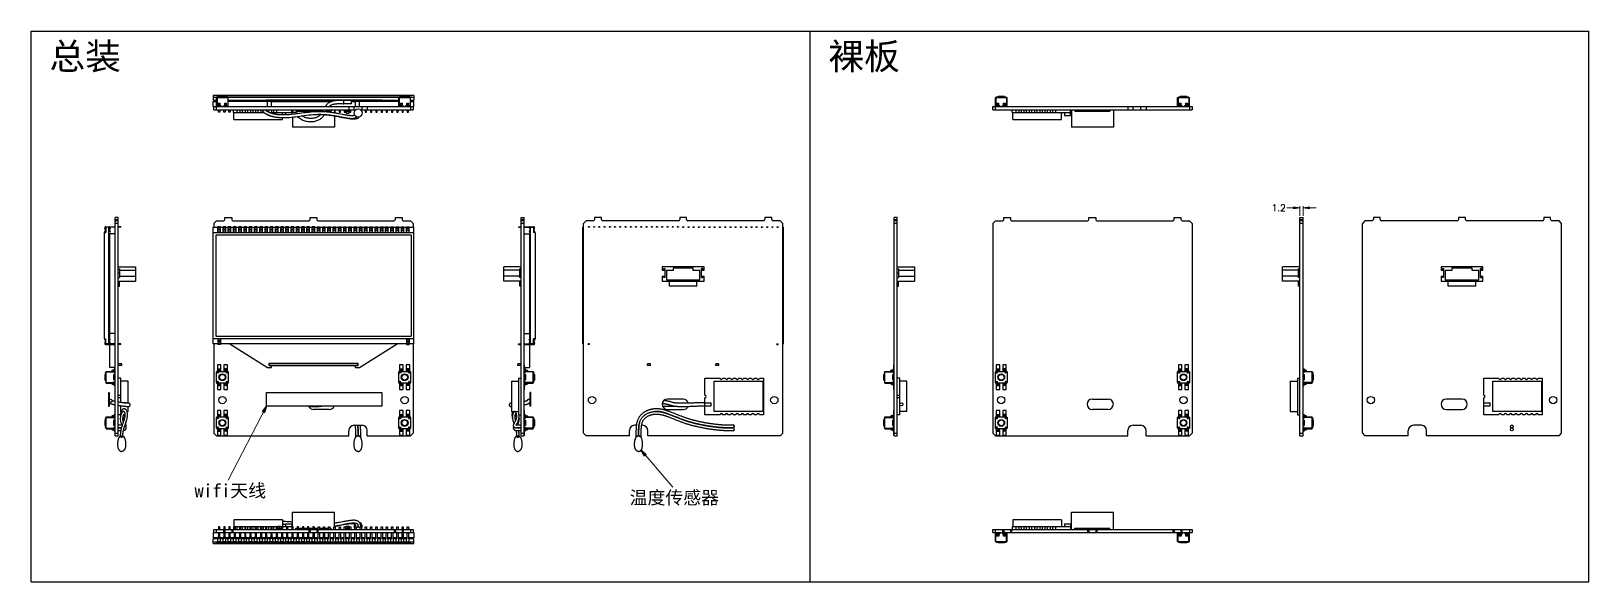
# Model space of a CAD drawing. Header units: millimetres. Extents: x 4030 to 7017, y -668 to -190.
# Drawn here: x 4030 to 4624, y -400 to -190 of the extents above; entities that cross this region are included whole.
import ezdxf

# ---------------------------------------------------------------- set-up
doc = ezdxf.new("R2010")
doc.units = ezdxf.units.MM
doc.header["$LTSCALE"] = 16.335
doc.header["$PDMODE"] = 3
doc.header["$PDSIZE"] = 8
doc.layers.get('0').update_dxf_attribs({"linetype": 'CONTINUOUS'})
doc.layers.get('Defpoints').update_dxf_attribs({"linetype": 'CONTINUOUS'})
doc.styles.add('ROMANC', font='romanc.shx', dxfattribs={"bigfont": 'gbcbig.shx'})
doc.styles.get("Standard").update_dxf_attribs({"font": 'isonormlt-regular.ttf'})
doc.dimstyles.new('YanXiu', dxfattribs={"dimtxt": 2.5, "dimasz": 2.5, "dimexe": 0.66, "dimexo": 0.66, "dimgap": 0.66, "dimtad": 0, "dimdsep": 46, "dimtxsty": 'ROMANC', "dimblk": 'CLOSED', "dimcen": 0, "dimclrd": 3, "dimclre": 9, "dimclrt": 42, "dimazin": 2, "dimtfac": 1, "dimtofl": 0, "dimtmove": 0, "dimatfit": 3, "dimldrblk": 'CLOSED', "dimfxl": 1, "dimlwd": 5, "dimlwe": 5, "dimarcsym": 0})

msp = doc.modelspace()

# ---------------------------------------------------------------- texts
at = {"color": 1, "attachment_point": 1}
for s, insert, char_height in [('{\\fSimSun|b0|i0|c134|p2;总装}', (4037.217, -194.966), 10), ('{\\fSimSun|b0|i0|c134|p2;裸板}', (4334.217, -194.966), 10), ('{\\fSimSun|b0|i0|c134|p2;wifi天线}', (4092.574, -363.104), 5), ('{\\fSimSun|b0|i0|c134|p2;温度传感器}', (4258.46, -365.764), 5)]:
    msp.add_mtext_dynamic_manual_height_columns(s, width=62.58798, gutter_width=1, heights=[0], dxfattribs=dict(at, insert=insert, char_height=char_height))

# ---------------------------------------------------------------- blocks, each defined once
blk = doc.blocks.new('_Closed')
at = {"color": 0, "linetype": 'ByBlock', "lineweight": -2}
for p, q in [((-1, 0.17), (0, 0)), ((-1, 0.17), (-1, -0.17)), ((0, 0), (-1, -0.17)), ((0, 0), (-1, 0))]:
    blk.add_line(p, q, dxfattribs=at)
blk = doc.blocks.new('*D19')
at = {"color": 3, "lineweight": 5, "transparency": 16777216}
for p, q in [((4511.58, -257.77), (4509.08, -257.77)), ((4517.78, -257.77), (4520.28, -257.77))]:
    blk.add_line(p, q, dxfattribs=at)
at = {"color": 9, "lineweight": 5, "transparency": 16777216}
for p, q in [((4514.08, -260.81), (4514.08, -257.11)), ((4515.28, -260.81), (4515.28, -257.11))]:
    blk.add_line(p, q, dxfattribs=at)
at = {"layer": 'Defpoints', "color": 0, "transparency": 16777216}
for p in [(4514.08, -257.77), (4514.08, -261.47), (4515.28, -261.47)]:
    blk.add_point(p, dxfattribs=at)
at = {"color": 3, "lineweight": 5, "transparency": 16777216, "xscale": 2.5, "yscale": 2.5, "zscale": 2.5}
blk.add_blockref('_Closed', (4514.08, -257.77), dxfattribs=at)
at = {"color": 3, "lineweight": 5, "transparency": 16777216, "xscale": 2.5, "yscale": 2.5, "zscale": 2.5, "rotation": 180}
blk.add_blockref('_Closed', (4515.28, -257.77), dxfattribs=at)
at = {"color": 42, "transparency": 16777216, "insert": (4505.98, -257.77), "char_height": 2.5, "attachment_point": 5, "style": 'ROMANC'}
blk.add_mtext('1.2', dxfattribs=at)

# ---------------------------------------------------------------- dimensions: what is measured, and where the dimension line sits
dim = msp.add_linear_dim(base=(4514.084, -257.771), p1=(4515.284, -261.475), p2=(4514.084, -261.475), dimstyle='YanXiu')
dim.commit()
dim.dimension.update_dxf_attribs({"geometry": '*D19', "text_midpoint": (4505.984, -257.771)})

# ---------------------------------------------------------------- linework, layer by layer
at = {"color": 7, "linetype": 'Continuous'}
for p, q in [((4030.244, -400.389), (4030.244, -190.389)), ((4030.244, -190.389), (4327.244, -190.389)), ((4327.244, -400.389), (4327.244, -190.389)), ((4327.244, -400.389), (4327.244, -190.389)), ((4327.244, -190.389), (4624.244, -190.389)), ((4624.244, -400.389), (4624.244, -190.389)), ((4624.244, -400.389), (4624.244, -190.389)), ((4099.668, -214.972), (4099.668, -216.752)), ((4176.168, -214.972), (4099.668, -214.972)), ((4101.168, -215.652), (4099.668, -215.652)), ((4099.668, -216.752), (4100.918, -216.752)), ((4099.668, -219.152), (4099.668, -217.152)), ((4099.668, -217.152), (4100.918, -217.152)), ((4099.668, -219.152), (4176.168, -219.152)), ((4099.918, -220.352), (4099.918, -219.152)), ((4100.168, -216.952), (4100.168, -216.752)), ((4100.918, -216.952), (4100.168, -216.952)), ((4100.668, -214.952), (4100.668, -214.972)), ((4100.668, -214.952), (4175.168, -214.952)), ((4100.918, -219.102), (4100.918, -215.702)), ((4100.918, -215.702), (4105.418, -215.702)), ((4100.918, -218.702), (4102.668, -218.702)), ((4100.918, -219.102), (4102.593, -219.102)), ((4100.918, -220.352), (4100.918, -219.152)), ((4101.118, -215.702), (4101.118, -218.702)), ((4101.243, -219.152), (4101.243, -219.102)), ((4101.368, -215.502), (4101.468, -215.502)), ((4101.418, -215.12), (4101.418, -215.502)), ((4102.418, -215.12), (4101.418, -215.12)), ((4101.418, -215.187), (4102.418, -215.187)), ((4101.543, -219.102), (4101.543, -217.802)), ((4101.543, -217.802), (4102.293, -217.802)), ((4101.543, -218.202), (4102.293, -218.202)), ((4101.543, -218.802), (4102.293, -218.802)), ((4101.872, -215.587), (4101.632, -215.587)), ((4101.875, -215.495), (4101.868, -215.702)), ((4101.875, -215.495), (4104.46, -215.495)), ((4104.26, -215.301), (4102.075, -215.301)), ((4102.293, -219.102), (4102.293, -217.802)), ((4102.418, -215.12), (4102.418, -215.301)), ((4102.593, -219.152), (4102.593, -219.102)), ((4102.668, -219.102), (4102.668, -218.702)), ((4102.668, -219.102), (4103.668, -219.102)), ((4103.668, -219.102), (4103.668, -218.702)), ((4103.668, -218.702), (4105.418, -218.702)), ((4103.743, -219.152), (4103.743, -219.102)), ((4103.743, -219.102), (4105.418, -219.102)), ((4104.043, -219.102), (4104.043, -217.802)), ((4104.043, -217.802), (4104.793, -217.802)), ((4104.043, -218.202), (4104.793, -218.202)), ((4104.793, -218.802), (4104.043, -218.802)), ((4104.46, -215.495), (4104.468, -215.702)), ((4104.668, -215.652), (4104.468, -215.652)), ((4104.793, -219.102), (4104.793, -217.802)), ((4104.868, -215.502), (4104.968, -215.502)), ((4105.093, -219.152), (4105.093, -219.102)), ((4170.668, -215.652), (4105.168, -215.652)), ((4105.218, -215.702), (4105.218, -218.702)), ((4105.418, -219.102), (4105.418, -215.702)), ((4105.418, -216.752), (4120.018, -216.752)), ((4145.819, -216.952), (4105.418, -216.952)), ((4106.418, -217.102), (4105.418, -217.102)), ((4105.418, -217.132), (4145.006, -217.132)), ((4106.418, -217.132), (4106.418, -216.952)), ((4107.418, -217.132), (4107.418, -216.952)), ((4108.418, -217.102), (4107.418, -217.102)), ((4108.418, -217.132), (4108.418, -216.952)), ((4109.418, -217.132), (4109.418, -216.952)), ((4110.418, -217.102), (4109.418, -217.102)), ((4110.418, -217.132), (4110.418, -216.952)), ((4111.418, -217.132), (4111.418, -216.952)), ((4112.418, -217.102), (4111.418, -217.102)), ((4112.418, -217.132), (4112.418, -216.952)), ((4113.418, -217.132), (4113.418, -216.952)), ((4114.418, -217.102), (4113.418, -217.102)), ((4114.418, -217.132), (4114.418, -216.952)), ((4115.418, -217.132), (4115.418, -216.952)), ((4116.418, -217.102), (4115.418, -217.102)), ((4116.418, -217.132), (4116.418, -216.952)), ((4117.418, -217.132), (4117.418, -216.952)), ((4118.418, -217.102), (4117.418, -217.102)), ((4118.418, -217.132), (4118.418, -216.952)), ((4119.418, -217.132), (4119.418, -216.952)), ((4120.418, -217.102), (4119.418, -217.102)), ((4120.018, -216.652), (4120.018, -216.852)), ((4164.018, -216.652), (4120.018, -216.652)), ((4164.018, -216.852), (4120.018, -216.852)), ((4120.418, -219.152), (4120.418, -216.952)), ((4121.418, -217.132), (4121.418, -216.952)), ((4122.418, -217.102), (4121.418, -217.102)), ((4121.918, -219.152), (4121.918, -217.132)), ((4121.918, -217.152), (4144.94, -217.152)), ((4122.418, -217.132), (4122.418, -216.952)), ((4123.418, -217.132), (4123.418, -216.952)), ((4124.418, -217.102), (4123.418, -217.102)), ((4124.418, -217.132), (4124.418, -216.952)), ((4125.418, -217.132), (4125.418, -216.952)), ((4126.418, -217.102), (4125.418, -217.102)), ((4126.418, -217.132), (4126.418, -216.952)), ((4127.418, -217.132), (4127.418, -216.952)), ((4128.418, -217.102), (4127.418, -217.102)), ((4128.418, -217.132), (4128.418, -216.952)), ((4129.418, -217.132), (4129.418, -216.952)), ((4130.418, -217.102), (4129.418, -217.102)), ((4130.418, -217.132), (4130.418, -216.952)), ((4131.418, -217.132), (4131.418, -216.952)), ((4132.418, -217.102), (4131.418, -217.102)), ((4132.418, -217.132), (4132.418, -216.952)), ((4133.418, -217.132), (4133.418, -216.952)), ((4134.418, -217.102), (4133.418, -217.102)), ((4134.418, -217.132), (4134.418, -216.952)), ((4135.418, -217.132), (4135.418, -216.952)), ((4136.418, -217.102), (4135.418, -217.102)), ((4136.418, -217.132), (4136.418, -216.952)), ((4137.418, -217.132), (4137.418, -216.952)), ((4138.418, -217.102), (4137.418, -217.102)), ((4138.418, -217.132), (4138.418, -216.952)), ((4139.418, -217.132), (4139.418, -216.952)), ((4139.418, -217.102), (4140.418, -217.102)), ((4140.418, -217.132), (4140.418, -216.952)), ((4141.418, -217.132), (4141.418, -216.952)), ((4141.418, -217.102), (4142.418, -217.102)), ((4142.418, -217.132), (4142.418, -216.952)), ((4143.418, -217.132), (4143.418, -216.952)), ((4143.418, -217.102), (4144.418, -217.102)), ((4143.922, -219.152), (4143.949, -219.122)), ((4144.418, -217.132), (4144.418, -216.952)), ((4145.418, -217.026), (4145.418, -216.952)), ((4149.518, -218.052), (4149.518, -216.852)), ((4152.418, -218.052), (4149.518, -218.052)), ((4151.418, -219.152), (4151.418, -220.352)), ((4152.418, -218.052), (4152.418, -216.852)), ((4170.418, -216.952), (4152.418, -216.952)), ((4152.418, -217.132), (4170.418, -217.132)), ((4152.418, -217.152), (4153.918, -217.152)), ((4153.418, -217.132), (4153.418, -216.952)), ((4153.418, -217.102), (4154.418, -217.102)), ((4153.418, -220.352), (4153.418, -219.152)), ((4153.918, -219.152), (4153.918, -217.132)), ((4154.418, -217.132), (4154.418, -216.952)), ((4155.418, -219.152), (4155.418, -216.952)), ((4155.418, -217.102), (4156.418, -217.102)), ((4156.418, -217.132), (4156.418, -216.952)), ((4156.418, -220.352), (4156.418, -219.152)), ((4157.418, -217.132), (4157.418, -216.952)), ((4157.418, -217.102), (4158.418, -217.102)), ((4158.418, -217.132), (4158.418, -216.952)), ((4158.418, -219.152), (4158.418, -220.352)), ((4159.418, -217.132), (4159.418, -216.952)), ((4159.418, -217.102), (4160.418, -217.102)), ((4160.418, -217.132), (4160.418, -216.952)), ((4161.418, -217.132), (4161.418, -216.952)), ((4161.418, -217.102), (4162.418, -217.102)), ((4162.418, -217.132), (4162.418, -216.952)), ((4163.418, -217.132), (4163.418, -216.952)), ((4163.418, -217.102), (4164.418, -217.102)), ((4164.018, -216.652), (4164.018, -216.852)), ((4164.018, -216.752), (4170.418, -216.752)), ((4164.418, -217.132), (4164.418, -216.952)), ((4165.418, -217.132), (4165.418, -216.952)), ((4165.418, -217.102), (4166.418, -217.102)), ((4166.418, -217.132), (4166.418, -216.952)), ((4167.418, -217.132), (4167.418, -216.952)), ((4167.418, -217.102), (4168.418, -217.102)), ((4168.418, -217.132), (4168.418, -216.952)), ((4169.418, -217.132), (4169.418, -216.952)), ((4169.418, -217.102), (4170.418, -217.102)), ((4170.418, -215.702), (4174.918, -215.702)), ((4170.418, -219.102), (4170.418, -215.702)), ((4170.418, -218.702), (4172.168, -218.702)), ((4170.418, -219.102), (4172.093, -219.102)), ((4170.618, -215.702), (4170.618, -218.702)), ((4170.743, -219.152), (4170.743, -219.102)), ((4170.868, -215.502), (4170.968, -215.502)), ((4171.043, -217.802), (4171.793, -217.802)), ((4171.043, -219.102), (4171.043, -217.802)), ((4171.043, -218.202), (4171.793, -218.202)), ((4171.043, -218.802), (4171.793, -218.802)), ((4171.368, -215.652), (4171.168, -215.652)), ((4171.375, -215.495), (4171.368, -215.702)), ((4171.375, -215.495), (4173.96, -215.495)), ((4173.76, -215.301), (4171.575, -215.301)), ((4171.793, -219.102), (4171.793, -217.802)), ((4172.093, -219.152), (4172.093, -219.102)), ((4172.168, -219.102), (4172.168, -218.702)), ((4172.168, -219.102), (4173.168, -219.102)), ((4173.168, -218.702), (4174.918, -218.702)), ((4173.168, -219.102), (4173.168, -218.702)), ((4173.243, -219.102), (4174.918, -219.102)), ((4173.243, -219.152), (4173.243, -219.102)), ((4173.418, -215.12), (4174.418, -215.12)), ((4173.418, -215.12), (4173.418, -215.301)), ((4173.418, -215.187), (4174.418, -215.187)), ((4173.543, -217.802), (4174.293, -217.802)), ((4173.543, -219.102), (4173.543, -217.802)), ((4173.543, -218.202), (4174.293, -218.202)), ((4174.293, -218.802), (4173.543, -218.802)), ((4173.96, -215.495), (4173.968, -215.702)), ((4173.964, -215.587), (4174.204, -215.587)), ((4174.293, -219.102), (4174.293, -217.802)), ((4174.368, -215.502), (4174.468, -215.502)), ((4174.418, -215.12), (4174.418, -215.502)), ((4174.593, -219.152), (4174.593, -219.102)), ((4176.168, -215.652), (4174.668, -215.652)), ((4174.718, -215.702), (4174.718, -218.702)), ((4174.918, -219.102), (4174.918, -215.702)), ((4174.918, -216.752), (4176.168, -216.752)), ((4175.668, -216.952), (4174.918, -216.952)), ((4174.918, -217.152), (4176.168, -217.152)), ((4174.918, -219.152), (4174.918, -220.352)), ((4175.168, -214.952), (4175.168, -214.972)), ((4175.668, -216.952), (4175.668, -216.752)), ((4175.918, -219.152), (4175.918, -220.352)), ((4176.168, -214.972), (4176.168, -216.752)), ((4176.168, -219.152), (4176.168, -217.152)), ((4396.918, -220.352), (4396.918, -219.152)), ((4396.918, -219.152), (4472.918, -219.152)), ((4397.918, -219.102), (4397.918, -215.702)), ((4397.918, -215.702), (4402.418, -215.702)), ((4397.918, -218.702), (4399.668, -218.702)), ((4397.918, -219.102), (4399.593, -219.102)), ((4397.918, -220.352), (4397.918, -219.152)), ((4398.118, -215.702), (4398.118, -218.702)), ((4398.243, -219.152), (4398.243, -219.102)), ((4398.368, -215.502), (4398.468, -215.502)), ((4398.543, -219.102), (4398.543, -217.802)), ((4398.543, -217.802), (4399.293, -217.802)), ((4398.543, -218.202), (4399.293, -218.202)), ((4398.543, -218.802), (4399.293, -218.802)), ((4398.875, -215.495), (4398.868, -215.702)), ((4398.875, -215.495), (4401.46, -215.495)), ((4401.26, -215.301), (4399.075, -215.301)), ((4399.293, -219.102), (4399.293, -217.802)), ((4399.593, -219.152), (4399.593, -219.102)), ((4399.668, -219.102), (4399.668, -218.702)), ((4399.668, -219.102), (4400.668, -219.102)), ((4400.668, -219.102), (4400.668, -218.702)), ((4400.668, -218.702), (4402.418, -218.702)), ((4400.743, -219.152), (4400.743, -219.102)), ((4400.743, -219.102), (4402.418, -219.102)), ((4401.043, -219.102), (4401.043, -217.802)), ((4401.043, -217.802), (4401.793, -217.802)), ((4401.043, -218.202), (4401.793, -218.202)), ((4401.793, -218.802), (4401.043, -218.802)), ((4401.46, -215.495), (4401.468, -215.702)), ((4401.793, -219.102), (4401.793, -217.802)), ((4401.868, -215.502), (4401.968, -215.502)), ((4402.093, -219.152), (4402.093, -219.102)), ((4402.218, -215.702), (4402.218, -218.702)), ((4402.418, -219.102), (4402.418, -215.702)), ((4448.418, -219.152), (4448.418, -220.352)), ((4450.418, -220.352), (4450.418, -219.152)), ((4453.418, -220.352), (4453.418, -219.152)), ((4455.418, -219.152), (4455.418, -220.352)), ((4467.418, -215.702), (4471.918, -215.702)), ((4467.418, -219.102), (4467.418, -215.702)), ((4467.418, -218.702), (4469.168, -218.702)), ((4467.418, -219.102), (4469.093, -219.102)), ((4467.618, -215.702), (4467.618, -218.702)), ((4467.743, -219.152), (4467.743, -219.102)), ((4467.868, -215.502), (4467.968, -215.502)), ((4468.043, -217.802), (4468.793, -217.802)), ((4468.043, -219.102), (4468.043, -217.802)), ((4468.043, -218.202), (4468.793, -218.202)), ((4468.043, -218.802), (4468.793, -218.802)), ((4468.375, -215.495), (4468.368, -215.702)), ((4468.375, -215.495), (4470.96, -215.495)), ((4470.76, -215.301), (4468.575, -215.301)), ((4468.793, -219.102), (4468.793, -217.802)), ((4469.093, -219.152), (4469.093, -219.102)), ((4469.168, -219.102), (4469.168, -218.702)), ((4469.168, -219.102), (4470.168, -219.102)), ((4470.168, -218.702), (4471.918, -218.702)), ((4470.168, -219.102), (4470.168, -218.702)), ((4470.243, -219.102), (4471.918, -219.102)), ((4470.243, -219.152), (4470.243, -219.102)), ((4470.543, -217.802), (4471.293, -217.802)), ((4470.543, -219.102), (4470.543, -217.802)), ((4470.543, -218.202), (4471.293, -218.202)), ((4471.293, -218.802), (4470.543, -218.802)), ((4470.96, -215.495), (4470.968, -215.702)), ((4471.293, -219.102), (4471.293, -217.802)), ((4471.368, -215.502), (4471.468, -215.502)), ((4471.593, -219.152), (4471.593, -219.102)), ((4471.718, -215.702), (4471.718, -218.702)), ((4471.918, -219.102), (4471.918, -215.702)), ((4471.918, -219.152), (4471.918, -220.352)), ((4472.918, -219.152), (4472.918, -220.352)), ((4099.918, -220.352), (4154.024, -220.352)), ((4101.668, -221.316), (4101.668, -220.352)), ((4102.168, -221.316), (4101.668, -221.316)), ((4102.168, -220.352), (4102.168, -221.316)), ((4103.668, -221.316), (4103.668, -220.352)), ((4104.168, -221.316), (4103.668, -221.316)), ((4104.168, -220.352), (4104.168, -221.316)), ((4105.668, -221.316), (4105.668, -220.352)), ((4106.168, -221.316), (4105.668, -221.316)), ((4106.168, -220.352), (4106.168, -221.316)), ((4107.342, -221.352), (4107.342, -220.352)), ((4107.342, -221.352), (4118.933, -221.352)), ((4107.542, -224.052), (4107.542, -221.352)), ((4107.542, -224.052), (4126.142, -224.052)), ((4108.842, -221.352), (4108.842, -220.352)), ((4109.842, -220.352), (4109.842, -221.352)), ((4110.842, -221.352), (4110.842, -220.352)), ((4111.842, -220.352), (4111.842, -221.352)), ((4112.842, -221.352), (4112.842, -220.352)), ((4113.842, -220.352), (4113.842, -221.352)), ((4114.842, -221.352), (4114.842, -220.352)), ((4115.842, -220.352), (4115.842, -221.352)), ((4116.842, -221.352), (4116.842, -220.352)), ((4117.842, -220.352), (4117.842, -221.352)), ((4118.405, -220.352), (4118.406, -220.376)), ((4118.842, -221.352), (4118.842, -221.263)), ((4119.458, -220.398), (4119.456, -220.394)), ((4119.461, -220.401), (4119.458, -220.398)), ((4119.463, -220.405), (4119.461, -220.401)), ((4119.465, -220.408), (4119.463, -220.405)), ((4119.468, -220.412), (4119.465, -220.408)), ((4119.47, -220.416), (4119.468, -220.412)), ((4119.473, -220.42), (4119.47, -220.416)), ((4119.476, -220.424), (4119.473, -220.42)), ((4119.479, -220.429), (4119.476, -220.424)), ((4119.482, -220.433), (4119.479, -220.429)), ((4119.485, -220.437), (4119.482, -220.433)), ((4119.488, -220.441), (4119.485, -220.437)), ((4119.492, -220.445), (4119.488, -220.441)), ((4119.495, -220.45), (4119.492, -220.445)), ((4119.498, -220.454), (4119.495, -220.45)), ((4119.502, -220.458), (4119.498, -220.454)), ((4119.505, -220.462), (4119.502, -220.458)), ((4119.509, -220.467), (4119.505, -220.462)), ((4119.512, -220.471), (4119.509, -220.467)), ((4119.516, -220.475), (4119.512, -220.471)), ((4119.52, -220.479), (4119.516, -220.475)), ((4119.523, -220.484), (4119.52, -220.479)), ((4119.527, -220.488), (4119.523, -220.484)), ((4119.531, -220.492), (4119.527, -220.488)), ((4119.535, -220.497), (4119.531, -220.492)), ((4119.539, -220.501), (4119.535, -220.497)), ((4119.543, -220.506), (4119.539, -220.501)), ((4119.547, -220.51), (4119.543, -220.506)), ((4119.551, -220.514), (4119.547, -220.51)), ((4119.555, -220.519), (4119.551, -220.514)), ((4119.559, -220.523), (4119.555, -220.519)), ((4119.563, -220.527), (4119.559, -220.523)), ((4119.567, -220.532), (4119.563, -220.527)), ((4119.574, -220.538), (4119.567, -220.532)), ((4119.58, -220.545), (4119.574, -220.538)), ((4119.587, -220.551), (4119.58, -220.545)), ((4119.593, -220.558), (4119.587, -220.551)), ((4119.598, -220.562), (4119.593, -220.558)), ((4119.605, -220.569), (4119.598, -220.562)), ((4119.611, -220.575), (4119.605, -220.569)), ((4119.618, -220.582), (4119.611, -220.575)), ((4119.625, -220.588), (4119.618, -220.582)), ((4119.632, -220.595), (4119.625, -220.588)), ((4119.64, -220.601), (4119.632, -220.595)), ((4119.647, -220.608), (4119.64, -220.601)), ((4119.654, -220.615), (4119.647, -220.608)), ((4119.661, -220.621), (4119.654, -220.615)), ((4119.669, -220.628), (4119.661, -220.621)), ((4119.676, -220.634), (4119.669, -220.628)), ((4119.684, -220.641), (4119.676, -220.634)), ((4119.692, -220.647), (4119.684, -220.641)), ((4119.7, -220.654), (4119.692, -220.647)), ((4119.707, -220.66), (4119.7, -220.654)), ((4119.715, -220.667), (4119.707, -220.66)), ((4119.726, -220.676), (4119.715, -220.667)), ((4119.737, -220.685), (4119.726, -220.676)), ((4119.748, -220.693), (4119.737, -220.685)), ((4119.759, -220.702), (4119.748, -220.693)), ((4119.77, -220.711), (4119.759, -220.702)), ((4119.781, -220.72), (4119.77, -220.711)), ((4119.793, -220.729), (4119.781, -220.72)), ((4119.805, -220.738), (4119.793, -220.729)), ((4119.817, -220.747), (4119.805, -220.738)), ((4119.829, -220.756), (4119.817, -220.747)), ((4119.841, -220.765), (4119.829, -220.756)), ((4119.854, -220.774), (4119.841, -220.765)), ((4119.842, -220.352), (4119.842, -220.766)), ((4119.866, -220.783), (4119.854, -220.774)), ((4119.879, -220.792), (4119.866, -220.783)), ((4119.892, -220.801), (4119.879, -220.792)), ((4119.905, -220.811), (4119.892, -220.801)), ((4119.919, -220.82), (4119.905, -220.811)), ((4119.933, -220.829), (4119.919, -220.82)), ((4119.946, -220.839), (4119.933, -220.829)), ((4119.986, -220.865), (4119.968, -220.853)), ((4120.004, -220.877), (4119.986, -220.865)), ((4120.022, -220.889), (4120.004, -220.877)), ((4120.041, -220.901), (4120.022, -220.889)), ((4120.06, -220.913), (4120.041, -220.901)), ((4120.08, -220.925), (4120.06, -220.913)), ((4120.099, -220.937), (4120.08, -220.925)), ((4120.119, -220.949), (4120.099, -220.937)), ((4120.139, -220.962), (4120.119, -220.949)), ((4120.159, -220.974), (4120.139, -220.962)), ((4120.179, -220.986), (4120.159, -220.974)), ((4120.2, -220.998), (4120.179, -220.986)), ((4120.224, -221.012), (4120.2, -220.998)), ((4120.249, -221.027), (4120.224, -221.012)), ((4120.274, -221.041), (4120.249, -221.027)), ((4120.3, -221.055), (4120.274, -221.041)), ((4120.325, -221.069), (4120.3, -221.055)), ((4120.351, -221.083), (4120.325, -221.069)), ((4120.377, -221.097), (4120.351, -221.083)), ((4120.403, -221.111), (4120.377, -221.097)), ((4120.429, -221.125), (4120.403, -221.111)), ((4120.455, -221.139), (4120.429, -221.125)), ((4120.482, -221.153), (4120.455, -221.139)), ((4120.513, -221.169), (4120.482, -221.153)), ((4120.545, -221.185), (4120.513, -221.169)), ((4120.576, -221.201), (4120.545, -221.185)), ((4120.608, -221.217), (4120.576, -221.201)), ((4120.641, -221.233), (4120.608, -221.217)), ((4120.673, -221.248), (4120.641, -221.233)), ((4120.706, -221.264), (4120.673, -221.248)), ((4120.739, -221.279), (4120.706, -221.264)), ((4120.772, -221.295), (4120.739, -221.279)), ((4120.805, -221.31), (4120.772, -221.295)), ((4120.839, -221.326), (4120.805, -221.31)), ((4120.848, -221.33), (4120.839, -221.326)), ((4120.842, -221.327), (4120.842, -220.352)), ((4120.882, -221.345), (4120.848, -221.33)), ((4120.922, -221.363), (4120.882, -221.345)), ((4120.896, -221.352), (4129.642, -221.352)), ((4120.961, -221.38), (4120.922, -221.363)), ((4121.001, -221.397), (4120.961, -221.38)), ((4121.041, -221.414), (4121.001, -221.397)), ((4121.082, -221.431), (4121.041, -221.414)), ((4121.123, -221.448), (4121.082, -221.431)), ((4121.164, -221.465), (4121.123, -221.448)), ((4121.206, -221.482), (4121.164, -221.465)), ((4121.248, -221.499), (4121.206, -221.482)), ((4121.291, -221.516), (4121.248, -221.499)), ((4121.334, -221.532), (4121.291, -221.516)), ((4121.378, -221.549), (4121.334, -221.532)), ((4121.422, -221.566), (4121.378, -221.549)), ((4121.467, -221.583), (4121.422, -221.566)), ((4121.513, -221.599), (4121.467, -221.583)), ((4121.559, -221.616), (4121.513, -221.599)), ((4121.607, -221.633), (4121.559, -221.616)), ((4121.65, -221.648), (4121.607, -221.633)), ((4121.693, -221.663), (4121.65, -221.648)), ((4121.737, -221.678), (4121.693, -221.663)), ((4121.782, -221.693), (4121.737, -221.678)), ((4121.827, -221.708), (4121.782, -221.693)), ((4121.873, -221.722), (4121.827, -221.708)), ((4121.842, -220.352), (4121.842, -221.352)), ((4121.92, -221.737), (4121.873, -221.722)), ((4121.966, -221.752), (4121.92, -221.737)), ((4122.014, -221.767), (4121.966, -221.752)), ((4122.061, -221.781), (4122.014, -221.767)), ((4122.109, -221.795), (4122.061, -221.781)), ((4122.158, -221.81), (4122.109, -221.795)), ((4122.206, -221.824), (4122.158, -221.81)), ((4122.255, -221.837), (4122.206, -221.824)), ((4122.304, -221.851), (4122.255, -221.837)), ((4122.353, -221.864), (4122.304, -221.851)), ((4122.403, -221.878), (4122.353, -221.864)), ((4122.452, -221.891), (4122.403, -221.878)), ((4122.495, -221.902), (4122.452, -221.891)), ((4122.545, -221.915), (4122.495, -221.902)), ((4122.595, -221.927), (4122.545, -221.915)), ((4122.645, -221.939), (4122.595, -221.927)), ((4122.696, -221.952), (4122.645, -221.939)), ((4122.747, -221.964), (4122.696, -221.952)), ((4122.798, -221.975), (4122.747, -221.964)), ((4122.856, -221.989), (4122.798, -221.975)), ((4122.842, -221.352), (4122.842, -220.352)), ((4122.915, -222.002), (4122.856, -221.989)), ((4122.974, -222.014), (4122.915, -222.002)), ((4123.034, -222.027), (4122.974, -222.014)), ((4123.093, -222.039), (4123.034, -222.027)), ((4123.153, -222.051), (4123.093, -222.039)), ((4123.214, -222.063), (4123.153, -222.051)), ((4123.274, -222.075), (4123.214, -222.063)), ((4123.335, -222.086), (4123.274, -222.075)), ((4123.396, -222.097), (4123.335, -222.086)), ((4123.458, -222.108), (4123.396, -222.097)), ((4123.52, -222.118), (4123.458, -222.108)), ((4123.582, -222.129), (4123.52, -222.118)), ((4123.644, -222.139), (4123.582, -222.129)), ((4123.707, -222.149), (4123.644, -222.139)), ((4123.77, -222.158), (4123.707, -222.149)), ((4123.833, -222.168), (4123.77, -222.158)), ((4123.897, -222.177), (4123.833, -222.168)), ((4123.842, -220.352), (4123.842, -221.352)), ((4123.961, -222.186), (4123.897, -222.177)), ((4124.033, -222.195), (4123.961, -222.186)), ((4124.106, -222.205), (4124.033, -222.195)), ((4124.179, -222.214), (4124.106, -222.205)), ((4124.252, -222.223), (4124.179, -222.214)), ((4124.326, -222.231), (4124.252, -222.223)), ((4124.401, -222.239), (4124.326, -222.231)), ((4124.476, -222.247), (4124.401, -222.239)), ((4124.551, -222.255), (4124.476, -222.247)), ((4124.627, -222.262), (4124.551, -222.255)), ((4124.703, -222.269), (4124.627, -222.262)), ((4124.652, -223.282), (4124.843, -223.297)), ((4124.779, -222.276), (4124.703, -222.269)), ((4124.753, -223.277), (4124.945, -223.292)), ((4124.856, -222.282), (4124.779, -222.276)), ((4124.934, -222.288), (4124.856, -222.282)), ((4125.015, -222.294), (4124.934, -222.288)), ((4125.296, -222.312), (4125.009, -222.294)), ((4126.142, -222.344), (4126.142, -221.352)), ((4126.142, -224.052), (4126.142, -223.344)), ((4127.242, -221.352), (4127.242, -222.33)), ((4129.642, -221.352), (4129.642, -220.352)), ((4129.642, -221.358), (4129.642, -222.156)), ((4129.668, -221.316), (4129.668, -220.352)), ((4129.918, -221.316), (4129.668, -221.316)), ((4129.918, -220.352), (4129.918, -221.357)), ((4129.918, -223.146), (4129.918, -226.952)), ((4131.218, -220.352), (4131.218, -220.852)), ((4131.218, -220.852), (4141.471, -220.852)), ((4131.668, -220.852), (4131.668, -220.352)), ((4132.168, -220.352), (4132.168, -220.852)), ((4132.668, -220.352), (4132.668, -220.852)), ((4137.74, -222.199), (4138.531, -222.155)), ((4137.974, -222.18), (4138.886, -222.13)), ((4138.531, -222.155), (4138.735, -222.147)), ((4138.707, -222.148), (4138.982, -222.14)), ((4139.105, -221.121), (4138.858, -221.13)), ((4138.886, -222.13), (4139.121, -222.121)), ((4139.256, -221.116), (4139.105, -221.121)), ((4139.407, -221.112), (4139.256, -221.116)), ((4139.559, -221.109), (4139.407, -221.112)), ((4139.711, -221.106), (4139.559, -221.109)), ((4139.865, -221.104), (4139.711, -221.106)), ((4140.019, -221.103), (4139.865, -221.104)), ((4140.174, -221.102), (4140.019, -221.103)), ((4140.329, -221.102), (4140.174, -221.102)), ((4140.486, -221.103), (4140.329, -221.102)), ((4140.644, -221.105), (4140.486, -221.103)), ((4140.802, -221.107), (4140.644, -221.105)), ((4140.961, -221.11), (4140.802, -221.107)), ((4141.122, -221.114), (4140.961, -221.11)), ((4141.283, -221.119), (4141.122, -221.114)), ((4141.445, -221.124), (4141.283, -221.119)), ((4141.609, -221.131), (4141.445, -221.124)), ((4141.73, -220.352), (4141.606, -220.592)), ((4141.773, -221.138), (4141.609, -221.131)), ((4141.939, -221.146), (4141.773, -221.138)), ((4142.082, -221.154), (4141.939, -221.146)), ((4142.226, -221.163), (4142.082, -221.154)), ((4142.37, -221.172), (4142.226, -221.163)), ((4142.516, -221.182), (4142.37, -221.172)), ((4142.663, -221.192), (4142.516, -221.182)), ((4142.81, -221.204), (4142.663, -221.192)), ((4142.959, -221.216), (4142.81, -221.204)), ((4142.823, -220.852), (4144.618, -220.852)), ((4143.108, -221.228), (4142.959, -221.216)), ((4143.259, -221.242), (4143.108, -221.228)), ((4143.168, -220.352), (4143.168, -220.852)), ((4143.411, -221.256), (4143.259, -221.242)), ((4143.564, -221.272), (4143.411, -221.256)), ((4143.719, -221.288), (4143.564, -221.272)), ((4143.668, -220.352), (4143.668, -220.852)), ((4143.875, -221.304), (4143.719, -221.288)), ((4144.032, -221.322), (4143.875, -221.304)), ((4144.137, -221.334), (4144.032, -221.322)), ((4144.297, -221.354), (4144.137, -221.334)), ((4144.168, -220.852), (4144.168, -220.352)), ((4144.458, -221.374), (4144.297, -221.354)), ((4144.647, -221.398), (4144.458, -221.374)), ((4144.618, -220.352), (4144.618, -220.852)), ((4144.839, -221.424), (4144.647, -221.398)), ((4145.033, -221.451), (4144.839, -221.424)), ((4145.23, -221.48), (4145.033, -221.451)), ((4145.429, -221.509), (4145.23, -221.48)), ((4145.63, -221.54), (4145.429, -221.509)), ((4145.834, -221.573), (4145.63, -221.54)), ((4146.071, -221.611), (4145.834, -221.573)), ((4145.918, -220.352), (4145.918, -221.586)), ((4145.918, -221.316), (4146.168, -221.316)), ((4145.918, -222.684), (4145.918, -226.952)), ((4146.311, -221.652), (4146.071, -221.611)), ((4146.168, -221.316), (4146.168, -220.352)), ((4146.586, -221.699), (4146.311, -221.652)), ((4146.865, -221.749), (4146.586, -221.699)), ((4147.18, -221.807), (4146.865, -221.749)), ((4147.567, -221.879), (4147.18, -221.807)), ((4148.199, -222.001), (4147.567, -221.879)), ((4147.668, -220.352), (4147.668, -221.316)), ((4147.668, -221.316), (4148.168, -221.316)), ((4147.695, -223.01), (4148.967, -223.257)), ((4148.168, -221.316), (4148.168, -220.352)), ((4149.06, -222.169), (4148.199, -222.001)), ((4149.451, -222.244), (4149.06, -222.169)), ((4149.739, -222.298), (4149.451, -222.244)), ((4149.668, -220.352), (4149.668, -221.316)), ((4149.668, -221.316), (4150.168, -221.316)), ((4149.994, -222.346), (4149.739, -222.298)), ((4150.215, -222.385), (4149.994, -222.346)), ((4150.168, -221.316), (4150.168, -220.352)), ((4150.4, -222.417), (4150.215, -222.385)), ((4150.318, -220.352), (4150.318, -221.652)), ((4150.318, -221.652), (4151.518, -221.652)), ((4150.549, -222.443), (4150.4, -222.417)), ((4150.698, -222.467), (4150.549, -222.443)), ((4150.847, -222.491), (4150.698, -222.467)), ((4150.96, -222.508), (4150.847, -222.491)), ((4151.072, -222.525), (4150.96, -222.508)), ((4151.334, -222.561), (4151.222, -222.546)), ((4151.408, -222.571), (4151.334, -222.561)), ((4151.483, -222.58), (4151.408, -222.571)), ((4151.557, -222.589), (4151.483, -222.58)), ((4151.518, -221.652), (4151.518, -220.352)), ((4151.631, -222.598), (4151.557, -222.589)), ((4151.704, -222.606), (4151.631, -222.598)), ((4151.668, -220.352), (4151.668, -221.316)), ((4151.668, -221.316), (4152.168, -221.316)), ((4151.778, -222.614), (4151.704, -222.606)), ((4151.85, -222.621), (4151.778, -222.614)), ((4151.923, -222.627), (4151.85, -222.621)), ((4151.995, -222.633), (4151.923, -222.627)), ((4152.066, -222.639), (4151.995, -222.633)), ((4152.137, -222.644), (4152.066, -222.639)), ((4152.207, -222.648), (4152.137, -222.644)), ((4152.168, -221.316), (4152.168, -220.352)), ((4153.668, -220.352), (4153.668, -220.707)), ((4155.812, -220.352), (4175.918, -220.352)), ((4156.168, -220.706), (4156.168, -220.352)), ((4157.668, -220.352), (4157.668, -221.316)), ((4157.668, -221.316), (4158.168, -221.316)), ((4158.168, -221.316), (4158.168, -220.352)), ((4159.668, -220.352), (4159.668, -221.316)), ((4159.668, -221.316), (4160.168, -221.316)), ((4160.168, -221.316), (4160.168, -220.352)), ((4161.668, -220.352), (4161.668, -221.316)), ((4161.668, -221.316), (4162.168, -221.316)), ((4162.168, -221.316), (4162.168, -220.352)), ((4163.668, -220.352), (4163.668, -221.316)), ((4163.668, -221.316), (4164.168, -221.316)), ((4164.168, -221.316), (4164.168, -220.352)), ((4165.668, -220.352), (4165.668, -221.316)), ((4165.668, -221.316), (4166.168, -221.316)), ((4166.168, -221.316), (4166.168, -220.352)), ((4167.668, -220.352), (4167.668, -221.316)), ((4167.668, -221.316), (4168.168, -221.316)), ((4168.168, -221.316), (4168.168, -220.352)), ((4169.668, -220.352), (4169.668, -221.316)), ((4169.668, -221.316), (4170.168, -221.316)), ((4170.168, -221.316), (4170.168, -220.352)), ((4171.668, -220.352), (4171.668, -221.316)), ((4171.668, -221.316), (4172.168, -221.316)), ((4172.168, -221.316), (4172.168, -220.352)), ((4173.668, -220.352), (4173.668, -221.316)), ((4173.668, -221.316), (4174.168, -221.316)), ((4174.168, -221.316), (4174.168, -220.352)), ((4396.918, -220.352), (4472.918, -220.352)), ((4404.342, -221.352), (4404.342, -220.352)), ((4404.342, -221.352), (4426.642, -221.352)), ((4404.542, -224.052), (4404.542, -221.352)), ((4404.542, -224.052), (4423.142, -224.052)), ((4405.842, -221.352), (4405.842, -220.352)), ((4406.842, -220.352), (4406.842, -221.352)), ((4407.842, -221.352), (4407.842, -220.352)), ((4408.842, -220.352), (4408.842, -221.352)), ((4409.842, -221.352), (4409.842, -220.352)), ((4410.842, -220.352), (4410.842, -221.352)), ((4411.842, -221.352), (4411.842, -220.352)), ((4412.842, -220.352), (4412.842, -221.352)), ((4413.842, -221.352), (4413.842, -220.352)), ((4414.842, -220.352), (4414.842, -221.352)), ((4415.842, -221.352), (4415.842, -220.352)), ((4416.842, -220.352), (4416.842, -221.352)), ((4417.842, -221.352), (4417.842, -220.352)), ((4418.842, -220.352), (4418.842, -221.352)), ((4419.842, -221.352), (4419.842, -220.352)), ((4420.842, -220.352), (4420.842, -221.352)), ((4423.142, -224.052), (4423.142, -221.352)), ((4424.242, -221.352), (4424.242, -222.551)), ((4424.242, -222.552), (4426.642, -222.552)), ((4426.642, -222.551), (4426.642, -220.352)), ((4426.918, -220.352), (4426.918, -226.952)), ((4428.218, -220.352), (4428.218, -220.852)), ((4428.218, -220.852), (4441.618, -220.852)), ((4429.668, -220.352), (4429.668, -220.852)), ((4440.168, -220.352), (4440.168, -220.852)), ((4441.618, -220.352), (4441.618, -220.852)), ((4442.918, -220.352), (4442.918, -226.952)), ((4145.918, -226.952), (4129.918, -226.952)), ((4442.918, -226.952), (4426.918, -226.952)), ((4058.102, -267.175), (4058.102, -307.675)), ((4058.102, -267.175), (4058.782, -267.175)), ((4058.251, -266.98), (4058.552, -266.335)), ((4058.432, -267.065), (4058.251, -266.98)), ((4058.562, -266.106), (4058.342, -265.501)), ((4058.733, -266.419), (4058.432, -267.065)), ((4058.53, -265.433), (4058.75, -266.037)), ((4058.718, -264.965), (4062.282, -264.965)), ((4059.947, -265.165), (4058.718, -265.165)), ((4058.782, -265.175), (4058.782, -267.175)), ((4059.882, -265.175), (4058.782, -265.175)), ((4059.882, -309.675), (4059.882, -265.175)), ((4059.915, -266.037), (4060.135, -265.433)), ((4060.232, -267.065), (4059.931, -266.419)), ((4060.322, -265.501), (4060.103, -266.106)), ((4060.113, -266.335), (4060.413, -266.98)), ((4060.413, -266.98), (4060.232, -267.065)), ((4062.282, -265.165), (4060.293, -265.165)), ((4062.282, -344.675), (4062.282, -261.475)), ((4063.482, -261.475), (4062.282, -261.475)), ((4062.282, -262.175), (4063.482, -262.175)), ((4063.482, -262.675), (4062.282, -262.675)), ((4063.482, -263.675), (4062.282, -263.675)), ((4063.482, -344.675), (4063.482, -261.475)), ((4064.447, -264.965), (4063.482, -264.965)), ((4064.447, -265.165), (4063.482, -265.165)), ((4064.447, -264.965), (4064.447, -265.165)), ((4099.668, -309.675), (4099.668, -265.175)), ((4099.668, -265.175), (4101.418, -265.175)), ((4099.668, -267.175), (4176.168, -267.175)), ((4100.918, -262.675), (4099.918, -263.675)), ((4099.918, -263.675), (4099.918, -265.175)), ((4100.918, -262.675), (4103.618, -262.675)), ((4101.418, -267.065), (4101.418, -264.965)), ((4102.418, -264.965), (4101.418, -264.965)), ((4102.418, -265.501), (4101.418, -265.501)), ((4102.418, -266.106), (4101.418, -266.106)), ((4102.418, -266.335), (4101.418, -266.335)), ((4102.418, -266.98), (4101.418, -266.98)), ((4102.418, -267.065), (4101.418, -267.065)), ((4102.418, -267.065), (4102.418, -264.965)), ((4102.418, -265.175), (4103.418, -265.175)), ((4103.418, -267.065), (4103.418, -264.965)), ((4104.418, -264.965), (4103.418, -264.965)), ((4104.418, -265.501), (4103.418, -265.501)), ((4104.418, -266.106), (4103.418, -266.106)), ((4104.418, -266.335), (4103.418, -266.335)), ((4104.418, -266.98), (4103.418, -266.98)), ((4104.418, -267.065), (4103.418, -267.065)), ((4104.118, -262.175), (4104.118, -261.475)), ((4104.118, -261.475), (4106.718, -261.475)), ((4104.418, -267.065), (4104.418, -264.965)), ((4104.418, -265.175), (4105.418, -265.175)), ((4105.418, -267.065), (4105.418, -264.965)), ((4106.418, -264.965), (4105.418, -264.965)), ((4106.418, -265.501), (4105.418, -265.501)), ((4106.418, -266.106), (4105.418, -266.106)), ((4106.418, -266.335), (4105.418, -266.335)), ((4106.418, -266.98), (4105.418, -266.98)), ((4106.418, -267.065), (4105.418, -267.065)), ((4106.418, -267.065), (4106.418, -264.965)), ((4106.418, -265.175), (4107.418, -265.175)), ((4106.718, -261.475), (4106.718, -262.175)), ((4107.218, -262.675), (4136.118, -262.675)), ((4107.418, -267.065), (4107.418, -264.965)), ((4108.418, -264.965), (4107.418, -264.965)), ((4108.418, -265.501), (4107.418, -265.501)), ((4108.418, -266.106), (4107.418, -266.106)), ((4108.418, -266.335), (4107.418, -266.335)), ((4108.418, -266.98), (4107.418, -266.98)), ((4108.418, -267.065), (4107.418, -267.065)), ((4108.418, -267.065), (4108.418, -264.965)), ((4108.418, -265.175), (4109.418, -265.175)), ((4109.418, -267.065), (4109.418, -264.965)), ((4110.418, -264.965), (4109.418, -264.965)), ((4110.418, -265.501), (4109.418, -265.501)), ((4110.418, -266.106), (4109.418, -266.106)), ((4110.418, -266.335), (4109.418, -266.335)), ((4110.418, -266.98), (4109.418, -266.98)), ((4110.418, -267.065), (4109.418, -267.065)), ((4110.418, -267.065), (4110.418, -264.965)), ((4110.418, -265.175), (4111.418, -265.175)), ((4111.418, -267.065), (4111.418, -264.965)), ((4112.418, -264.965), (4111.418, -264.965)), ((4112.418, -265.501), (4111.418, -265.501)), ((4112.418, -266.106), (4111.418, -266.106)), ((4112.418, -266.335), (4111.418, -266.335)), ((4112.418, -266.98), (4111.418, -266.98)), ((4112.418, -267.065), (4111.418, -267.065)), ((4112.418, -267.065), (4112.418, -264.965)), ((4112.418, -265.175), (4113.418, -265.175)), ((4113.418, -267.065), (4113.418, -264.965)), ((4114.418, -264.965), (4113.418, -264.965)), ((4114.418, -265.501), (4113.418, -265.501)), ((4114.418, -266.106), (4113.418, -266.106)), ((4114.418, -266.335), (4113.418, -266.335)), ((4114.418, -266.98), (4113.418, -266.98)), ((4114.418, -267.065), (4113.418, -267.065)), ((4114.418, -267.065), (4114.418, -264.965)), ((4114.418, -265.175), (4115.418, -265.175)), ((4115.418, -267.065), (4115.418, -264.965)), ((4116.418, -264.965), (4115.418, -264.965)), ((4116.418, -265.501), (4115.418, -265.501)), ((4116.418, -266.106), (4115.418, -266.106)), ((4116.418, -266.335), (4115.418, -266.335)), ((4116.418, -266.98), (4115.418, -266.98)), ((4116.418, -267.065), (4115.418, -267.065)), ((4116.418, -267.065), (4116.418, -264.965)), ((4116.418, -265.175), (4117.418, -265.175)), ((4117.418, -267.065), (4117.418, -264.965)), ((4118.418, -264.965), (4117.418, -264.965)), ((4118.418, -265.501), (4117.418, -265.501)), ((4118.418, -266.106), (4117.418, -266.106)), ((4118.418, -266.335), (4117.418, -266.335)), ((4118.418, -266.98), (4117.418, -266.98)), ((4118.418, -267.065), (4117.418, -267.065)), ((4118.418, -267.065), (4118.418, -264.965)), ((4118.418, -265.175), (4119.418, -265.175)), ((4119.418, -267.065), (4119.418, -264.965)), ((4120.418, -264.965), (4119.418, -264.965)), ((4120.418, -265.501), (4119.418, -265.501)), ((4120.418, -266.106), (4119.418, -266.106)), ((4120.418, -266.335), (4119.418, -266.335)), ((4120.418, -266.98), (4119.418, -266.98)), ((4120.418, -267.065), (4119.418, -267.065)), ((4120.418, -267.065), (4120.418, -264.965)), ((4120.418, -265.175), (4121.418, -265.175)), ((4121.418, -267.065), (4121.418, -264.965)), ((4122.418, -264.965), (4121.418, -264.965)), ((4122.418, -265.501), (4121.418, -265.501)), ((4122.418, -266.106), (4121.418, -266.106)), ((4122.418, -266.335), (4121.418, -266.335)), ((4122.418, -266.98), (4121.418, -266.98)), ((4122.418, -267.065), (4121.418, -267.065)), ((4122.418, -267.065), (4122.418, -264.965)), ((4122.418, -265.175), (4123.418, -265.175)), ((4123.418, -267.065), (4123.418, -264.965)), ((4124.418, -264.965), (4123.418, -264.965)), ((4124.418, -265.501), (4123.418, -265.501)), ((4124.418, -266.106), (4123.418, -266.106)), ((4124.418, -266.335), (4123.418, -266.335)), ((4124.418, -266.98), (4123.418, -266.98)), ((4124.418, -267.065), (4123.418, -267.065)), ((4124.418, -267.065), (4124.418, -264.965)), ((4124.418, -265.175), (4125.418, -265.175)), ((4125.418, -267.065), (4125.418, -264.965)), ((4126.418, -264.965), (4125.418, -264.965)), ((4126.418, -265.501), (4125.418, -265.501)), ((4126.418, -266.106), (4125.418, -266.106)), ((4126.418, -266.335), (4125.418, -266.335)), ((4126.418, -266.98), (4125.418, -266.98)), ((4126.418, -267.065), (4125.418, -267.065)), ((4126.418, -267.065), (4126.418, -264.965)), ((4126.418, -265.175), (4127.418, -265.175)), ((4127.418, -267.065), (4127.418, -264.965)), ((4128.418, -264.965), (4127.418, -264.965)), ((4128.418, -265.501), (4127.418, -265.501)), ((4128.418, -266.106), (4127.418, -266.106)), ((4128.418, -266.335), (4127.418, -266.335)), ((4128.418, -266.98), (4127.418, -266.98)), ((4128.418, -267.065), (4127.418, -267.065)), ((4128.418, -267.065), (4128.418, -264.965)), ((4128.418, -265.175), (4129.418, -265.175)), ((4129.418, -267.065), (4129.418, -264.965)), ((4130.418, -264.965), (4129.418, -264.965)), ((4130.418, -265.501), (4129.418, -265.501)), ((4130.418, -266.106), (4129.418, -266.106)), ((4130.418, -266.335), (4129.418, -266.335)), ((4130.418, -266.98), (4129.418, -266.98)), ((4130.418, -267.065), (4129.418, -267.065)), ((4130.418, -267.065), (4130.418, -264.965)), ((4130.418, -265.175), (4131.418, -265.175)), ((4131.418, -267.065), (4131.418, -264.965)), ((4132.418, -264.965), (4131.418, -264.965)), ((4132.418, -265.501), (4131.418, -265.501)), ((4132.418, -266.106), (4131.418, -266.106)), ((4132.418, -266.335), (4131.418, -266.335)), ((4132.418, -266.98), (4131.418, -266.98)), ((4132.418, -267.065), (4131.418, -267.065)), ((4132.418, -267.065), (4132.418, -264.965)), ((4132.418, -265.175), (4133.418, -265.175)), ((4133.418, -267.065), (4133.418, -264.965)), ((4134.418, -264.965), (4133.418, -264.965)), ((4134.418, -265.501), (4133.418, -265.501)), ((4134.418, -266.106), (4133.418, -266.106)), ((4134.418, -266.335), (4133.418, -266.335)), ((4134.418, -266.98), (4133.418, -266.98)), ((4134.418, -267.065), (4133.418, -267.065)), ((4134.418, -267.065), (4134.418, -264.965)), ((4134.418, -265.175), (4135.418, -265.175)), ((4135.418, -267.065), (4135.418, -264.965)), ((4136.418, -264.965), (4135.418, -264.965)), ((4136.418, -265.501), (4135.418, -265.501)), ((4136.418, -266.106), (4135.418, -266.106)), ((4136.418, -266.335), (4135.418, -266.335)), ((4136.418, -266.98), (4135.418, -266.98)), ((4136.418, -267.065), (4135.418, -267.065)), ((4136.418, -267.065), (4136.418, -264.965)), ((4136.418, -265.175), (4137.418, -265.175)), ((4136.618, -262.175), (4136.618, -261.475)), ((4136.618, -261.475), (4139.218, -261.475)), ((4137.418, -267.065), (4137.418, -264.965)), ((4138.418, -264.965), (4137.418, -264.965)), ((4138.418, -265.501), (4137.418, -265.501)), ((4138.418, -266.106), (4137.418, -266.106)), ((4138.418, -266.335), (4137.418, -266.335)), ((4137.418, -266.98), (4138.418, -266.98)), ((4138.418, -267.065), (4137.418, -267.065)), ((4138.418, -267.065), (4138.418, -264.965)), ((4138.418, -265.175), (4139.418, -265.175)), ((4139.218, -261.475), (4139.218, -262.175)), ((4139.418, -267.065), (4139.418, -264.965)), ((4139.418, -264.965), (4140.418, -264.965)), ((4139.418, -265.501), (4140.418, -265.501)), ((4139.418, -266.106), (4140.418, -266.106)), ((4139.418, -266.335), (4140.418, -266.335)), ((4139.418, -266.98), (4140.418, -266.98)), ((4139.418, -267.065), (4140.418, -267.065)), ((4139.718, -262.675), (4168.618, -262.675)), ((4140.418, -267.065), (4140.418, -264.965)), ((4140.418, -265.175), (4141.418, -265.175)), ((4141.418, -267.065), (4141.418, -264.965)), ((4141.418, -264.965), (4142.418, -264.965)), ((4141.418, -265.501), (4142.418, -265.501)), ((4141.418, -266.106), (4142.418, -266.106)), ((4141.418, -266.335), (4142.418, -266.335)), ((4141.418, -266.98), (4142.418, -266.98)), ((4141.418, -267.065), (4142.418, -267.065)), ((4142.418, -267.065), (4142.418, -264.965)), ((4142.418, -265.175), (4143.418, -265.175)), ((4143.418, -267.065), (4143.418, -264.965)), ((4143.418, -264.965), (4144.418, -264.965)), ((4143.418, -265.501), (4144.418, -265.501)), ((4143.418, -266.106), (4144.418, -266.106)), ((4143.418, -266.335), (4144.418, -266.335)), ((4143.418, -266.98), (4144.418, -266.98)), ((4143.418, -267.065), (4144.418, -267.065)), ((4144.418, -267.065), (4144.418, -264.965)), ((4144.418, -265.175), (4145.418, -265.175)), ((4145.418, -267.065), (4145.418, -264.965)), ((4145.418, -264.965), (4146.418, -264.965)), ((4145.418, -265.501), (4146.418, -265.501)), ((4145.418, -266.106), (4146.418, -266.106)), ((4145.418, -266.335), (4146.418, -266.335)), ((4145.418, -266.98), (4146.418, -266.98)), ((4145.418, -267.065), (4146.418, -267.065)), ((4146.418, -267.065), (4146.418, -264.965)), ((4146.418, -265.175), (4147.418, -265.175)), ((4147.418, -267.065), (4147.418, -264.965)), ((4147.418, -264.965), (4148.418, -264.965)), ((4147.418, -265.501), (4148.418, -265.501)), ((4147.418, -266.106), (4148.418, -266.106)), ((4147.418, -266.335), (4148.418, -266.335)), ((4147.418, -266.98), (4148.418, -266.98)), ((4147.418, -267.065), (4148.418, -267.065)), ((4148.418, -267.065), (4148.418, -264.965)), ((4148.418, -265.175), (4149.418, -265.175)), ((4149.418, -267.065), (4149.418, -264.965)), ((4149.418, -264.965), (4150.418, -264.965)), ((4149.418, -265.501), (4150.418, -265.501)), ((4149.418, -266.106), (4150.418, -266.106)), ((4149.418, -266.335), (4150.418, -266.335)), ((4149.418, -266.98), (4150.418, -266.98)), ((4149.418, -267.065), (4150.418, -267.065)), ((4150.418, -267.065), (4150.418, -264.965)), ((4150.418, -265.175), (4151.418, -265.175)), ((4151.418, -267.065), (4151.418, -264.965)), ((4151.418, -264.965), (4152.418, -264.965)), ((4151.418, -265.501), (4152.418, -265.501)), ((4151.418, -266.106), (4152.418, -266.106)), ((4151.418, -266.335), (4152.418, -266.335)), ((4151.418, -266.98), (4152.418, -266.98)), ((4151.418, -267.065), (4152.418, -267.065)), ((4152.418, -267.065), (4152.418, -264.965)), ((4152.418, -265.175), (4153.418, -265.175)), ((4153.418, -267.065), (4153.418, -264.965)), ((4153.418, -264.965), (4154.418, -264.965)), ((4153.418, -265.501), (4154.418, -265.501)), ((4153.418, -266.106), (4154.418, -266.106)), ((4153.418, -266.335), (4154.418, -266.335)), ((4153.418, -266.98), (4154.418, -266.98)), ((4153.418, -267.065), (4154.418, -267.065)), ((4154.418, -267.065), (4154.418, -264.965)), ((4154.418, -265.175), (4155.418, -265.175)), ((4155.418, -267.065), (4155.418, -264.965)), ((4155.418, -264.965), (4156.418, -264.965)), ((4155.418, -265.501), (4156.418, -265.501)), ((4155.418, -266.106), (4156.418, -266.106)), ((4155.418, -266.335), (4156.418, -266.335)), ((4155.418, -266.98), (4156.418, -266.98)), ((4155.418, -267.065), (4156.418, -267.065)), ((4156.418, -267.065), (4156.418, -264.965)), ((4156.418, -265.175), (4157.418, -265.175)), ((4157.418, -267.065), (4157.418, -264.965)), ((4157.418, -264.965), (4158.418, -264.965)), ((4157.418, -265.501), (4158.418, -265.501)), ((4157.418, -266.106), (4158.418, -266.106)), ((4157.418, -266.335), (4158.418, -266.335)), ((4157.418, -266.98), (4158.418, -266.98)), ((4157.418, -267.065), (4158.418, -267.065)), ((4158.418, -267.065), (4158.418, -264.965)), ((4158.418, -265.175), (4159.418, -265.175)), ((4159.418, -267.065), (4159.418, -264.965)), ((4159.418, -264.965), (4160.418, -264.965)), ((4159.418, -265.501), (4160.418, -265.501)), ((4159.418, -266.106), (4160.418, -266.106)), ((4159.418, -266.335), (4160.418, -266.335)), ((4159.418, -266.98), (4160.418, -266.98)), ((4159.418, -267.065), (4160.418, -267.065)), ((4160.418, -267.065), (4160.418, -264.965)), ((4160.418, -265.175), (4161.418, -265.175)), ((4161.418, -267.065), (4161.418, -264.965)), ((4161.418, -264.965), (4162.418, -264.965)), ((4161.418, -265.501), (4162.418, -265.501)), ((4161.418, -266.106), (4162.418, -266.106)), ((4161.418, -266.335), (4162.418, -266.335)), ((4161.418, -266.98), (4162.418, -266.98)), ((4161.418, -267.065), (4162.418, -267.065)), ((4162.418, -267.065), (4162.418, -264.965)), ((4162.418, -265.175), (4163.418, -265.175)), ((4163.418, -267.065), (4163.418, -264.965)), ((4163.418, -264.965), (4164.418, -264.965)), ((4163.418, -265.501), (4164.418, -265.501)), ((4163.418, -266.106), (4164.418, -266.106)), ((4163.418, -266.335), (4164.418, -266.335)), ((4163.418, -266.98), (4164.418, -266.98)), ((4163.418, -267.065), (4164.418, -267.065)), ((4164.418, -267.065), (4164.418, -264.965)), ((4164.418, -265.175), (4165.418, -265.175)), ((4165.418, -267.065), (4165.418, -264.965)), ((4165.418, -264.965), (4166.418, -264.965)), ((4165.418, -265.501), (4166.418, -265.501)), ((4165.418, -266.106), (4166.418, -266.106)), ((4165.418, -266.335), (4166.418, -266.335)), ((4165.418, -266.98), (4166.418, -266.98)), ((4165.418, -267.065), (4166.418, -267.065)), ((4166.418, -267.065), (4166.418, -264.965)), ((4166.418, -265.175), (4167.418, -265.175)), ((4167.418, -267.065), (4167.418, -264.965)), ((4167.418, -264.965), (4168.418, -264.965)), ((4167.418, -265.501), (4168.418, -265.501)), ((4167.418, -266.106), (4168.418, -266.106)), ((4167.418, -266.335), (4168.418, -266.335)), ((4167.418, -266.98), (4168.418, -266.98)), ((4167.418, -267.065), (4168.418, -267.065)), ((4168.418, -267.065), (4168.418, -264.965)), ((4168.418, -265.175), (4169.418, -265.175)), ((4169.118, -262.175), (4169.118, -261.475)), ((4169.118, -261.475), (4171.718, -261.475)), ((4169.418, -267.065), (4169.418, -264.965)), ((4169.418, -264.965), (4170.418, -264.965)), ((4169.418, -265.501), (4170.418, -265.501)), ((4169.418, -266.106), (4170.418, -266.106)), ((4169.418, -266.335), (4170.418, -266.335)), ((4169.418, -266.98), (4170.418, -266.98)), ((4169.418, -267.065), (4170.418, -267.065)), ((4170.418, -267.065), (4170.418, -264.965)), ((4170.418, -265.175), (4171.418, -265.175)), ((4171.418, -267.065), (4171.418, -264.965)), ((4171.418, -264.965), (4172.418, -264.965)), ((4171.418, -265.501), (4172.418, -265.501)), ((4171.418, -266.106), (4172.418, -266.106)), ((4171.418, -266.335), (4172.418, -266.335)), ((4171.418, -266.98), (4172.418, -266.98)), ((4171.418, -267.065), (4172.418, -267.065)), ((4171.718, -261.475), (4171.718, -262.175)), ((4172.218, -262.675), (4174.918, -262.675)), ((4172.418, -267.065), (4172.418, -264.965)), ((4172.418, -265.175), (4173.418, -265.175)), ((4173.418, -267.065), (4173.418, -264.965)), ((4173.418, -264.965), (4174.418, -264.965)), ((4173.418, -265.501), (4174.418, -265.501)), ((4173.418, -266.106), (4174.418, -266.106)), ((4173.418, -266.335), (4174.418, -266.335)), ((4173.418, -266.98), (4174.418, -266.98)), ((4173.418, -267.065), (4174.418, -267.065)), ((4174.418, -267.065), (4174.418, -264.965)), ((4174.418, -265.175), (4176.168, -265.175)), ((4175.918, -263.675), (4174.918, -262.675)), ((4175.918, -263.675), (4175.918, -265.175)), ((4176.168, -309.675), (4176.168, -265.175)), ((4216.12, -264.965), (4216.12, -265.165)), ((4216.12, -264.965), (4217.084, -264.965)), ((4216.12, -265.165), (4217.084, -265.165)), ((4217.084, -344.675), (4217.084, -261.475)), ((4217.084, -261.475), (4218.284, -261.475)), ((4217.084, -262.175), (4218.284, -262.175)), ((4218.284, -262.675), (4217.084, -262.675)), ((4218.284, -263.675), (4217.084, -263.675)), ((4218.284, -344.675), (4218.284, -261.475)), ((4218.284, -264.965), (4221.849, -264.965)), ((4218.284, -265.165), (4220.273, -265.165)), ((4220.454, -266.335), (4220.153, -266.98)), ((4220.153, -266.98), (4220.334, -267.065)), ((4220.244, -265.501), (4220.464, -266.106)), ((4220.334, -267.065), (4220.635, -266.419)), ((4220.652, -266.037), (4220.432, -265.433)), ((4220.62, -265.165), (4221.849, -265.165)), ((4220.684, -309.675), (4220.684, -265.175)), ((4220.684, -265.175), (4221.784, -265.175)), ((4221.784, -265.175), (4221.784, -267.175)), ((4222.464, -267.175), (4221.784, -267.175)), ((4222.036, -265.433), (4221.817, -266.037)), ((4221.833, -266.419), (4222.134, -267.065)), ((4222.005, -266.106), (4222.224, -265.501)), ((4222.315, -266.98), (4222.015, -266.335)), ((4222.134, -267.065), (4222.315, -266.98)), ((4222.464, -267.175), (4222.464, -307.675)), ((4240.627, -309.675), (4240.627, -265.175)), ((4240.627, -265.175), (4240.877, -265.175)), ((4241.877, -262.675), (4240.877, -263.675)), ((4240.877, -343.675), (4240.877, -263.675)), ((4244.577, -262.675), (4241.877, -262.675)), ((4242.627, -264.965), (4242.627, -265.165)), ((4243.127, -264.965), (4242.627, -264.965)), ((4243.127, -265.165), (4242.627, -265.165)), ((4243.127, -264.965), (4243.127, -265.165)), ((4244.627, -264.965), (4244.627, -265.165)), ((4245.127, -264.965), (4244.627, -264.965)), ((4245.127, -265.165), (4244.627, -265.165)), ((4245.077, -261.475), (4245.077, -262.175)), ((4247.677, -261.475), (4245.077, -261.475)), ((4245.127, -264.965), (4245.127, -265.165)), ((4246.627, -264.965), (4246.627, -265.165)), ((4247.127, -264.965), (4246.627, -264.965)), ((4247.127, -265.165), (4246.627, -265.165)), ((4247.127, -264.965), (4247.127, -265.165)), ((4247.677, -262.175), (4247.677, -261.475)), ((4277.077, -262.675), (4248.177, -262.675)), ((4248.627, -264.965), (4248.627, -265.165)), ((4249.127, -264.965), (4248.627, -264.965)), ((4249.127, -265.165), (4248.627, -265.165)), ((4249.127, -264.965), (4249.127, -265.165)), ((4250.627, -264.965), (4250.627, -265.165)), ((4251.127, -264.965), (4250.627, -264.965)), ((4251.127, -265.165), (4250.627, -265.165)), ((4251.127, -264.965), (4251.127, -265.165)), ((4252.627, -264.965), (4252.627, -265.165)), ((4253.127, -264.965), (4252.627, -264.965)), ((4253.127, -265.165), (4252.627, -265.165)), ((4253.127, -264.965), (4253.127, -265.165)), ((4254.627, -264.965), (4254.627, -265.165)), ((4255.127, -264.965), (4254.627, -264.965)), ((4255.127, -265.165), (4254.627, -265.165)), ((4255.127, -264.965), (4255.127, -265.165)), ((4256.627, -264.965), (4256.627, -265.165)), ((4257.127, -264.965), (4256.627, -264.965)), ((4257.127, -265.165), (4256.627, -265.165)), ((4257.127, -264.965), (4257.127, -265.165)), ((4258.627, -264.965), (4258.627, -265.165)), ((4259.127, -264.965), (4258.627, -264.965)), ((4259.127, -265.165), (4258.627, -265.165)), ((4259.127, -264.965), (4259.127, -265.165)), ((4260.627, -264.965), (4260.627, -265.165)), ((4261.127, -264.965), (4260.627, -264.965)), ((4261.127, -265.165), (4260.627, -265.165)), ((4261.127, -264.965), (4261.127, -265.165)), ((4262.627, -264.965), (4262.627, -265.165)), ((4263.127, -264.965), (4262.627, -264.965)), ((4263.127, -265.165), (4262.627, -265.165)), ((4263.127, -264.965), (4263.127, -265.165)), ((4264.627, -264.965), (4264.627, -265.165)), ((4265.127, -264.965), (4264.627, -264.965)), ((4265.127, -265.165), (4264.627, -265.165)), ((4265.127, -264.965), (4265.127, -265.165)), ((4266.627, -264.965), (4266.627, -265.165)), ((4267.127, -264.965), (4266.627, -264.965)), ((4267.127, -265.165), (4266.627, -265.165)), ((4267.127, -264.965), (4267.127, -265.165)), ((4268.627, -264.965), (4268.627, -265.165)), ((4269.127, -264.965), (4268.627, -264.965)), ((4269.127, -265.165), (4268.627, -265.165)), ((4269.127, -264.965), (4269.127, -265.165)), ((4270.627, -264.965), (4270.627, -265.165)), ((4271.127, -264.965), (4270.627, -264.965)), ((4271.127, -265.165), (4270.627, -265.165)), ((4271.127, -264.965), (4271.127, -265.165)), ((4272.627, -264.965), (4272.627, -265.165)), ((4273.127, -264.965), (4272.627, -264.965)), ((4273.127, -265.165), (4272.627, -265.165)), ((4273.127, -264.965), (4273.127, -265.165)), ((4274.627, -264.965), (4274.627, -265.165)), ((4275.127, -264.965), (4274.627, -264.965)), ((4275.127, -265.165), (4274.627, -265.165)), ((4275.127, -264.965), (4275.127, -265.165)), ((4276.627, -264.965), (4276.627, -265.165)), ((4277.127, -264.965), (4276.627, -264.965)), ((4277.127, -265.165), (4276.627, -265.165)), ((4277.127, -264.965), (4277.127, -265.165)), ((4277.577, -261.475), (4277.577, -262.175)), ((4280.177, -261.475), (4277.577, -261.475)), ((4278.627, -264.965), (4278.627, -265.165)), ((4278.627, -264.965), (4279.127, -264.965)), ((4278.627, -265.165), (4279.127, -265.165)), ((4279.127, -264.965), (4279.127, -265.165)), ((4280.177, -262.175), (4280.177, -261.475)), ((4280.627, -264.965), (4280.627, -265.165)), ((4280.627, -264.965), (4281.127, -264.965)), ((4280.627, -265.165), (4281.127, -265.165)), ((4309.577, -262.675), (4280.677, -262.675)), ((4281.127, -264.965), (4281.127, -265.165)), ((4282.627, -264.965), (4282.627, -265.165)), ((4282.627, -264.965), (4283.127, -264.965)), ((4282.627, -265.165), (4283.127, -265.165)), ((4283.127, -264.965), (4283.127, -265.165)), ((4284.627, -264.965), (4284.627, -265.165)), ((4284.627, -264.965), (4285.127, -264.965)), ((4284.627, -265.165), (4285.127, -265.165)), ((4285.127, -264.965), (4285.127, -265.165)), ((4286.627, -264.965), (4286.627, -265.165)), ((4286.627, -264.965), (4287.127, -264.965)), ((4286.627, -265.165), (4287.127, -265.165)), ((4287.127, -264.965), (4287.127, -265.165)), ((4288.627, -264.965), (4288.627, -265.165)), ((4288.627, -264.965), (4289.127, -264.965)), ((4288.627, -265.165), (4289.127, -265.165)), ((4289.127, -264.965), (4289.127, -265.165)), ((4290.627, -264.965), (4290.627, -265.165)), ((4290.627, -264.965), (4291.127, -264.965)), ((4290.627, -265.165), (4291.127, -265.165)), ((4291.127, -264.965), (4291.127, -265.165)), ((4292.627, -264.965), (4292.627, -265.165)), ((4292.627, -264.965), (4293.127, -264.965)), ((4292.627, -265.165), (4293.127, -265.165)), ((4293.127, -264.965), (4293.127, -265.165)), ((4294.627, -264.965), (4294.627, -265.165)), ((4294.627, -264.965), (4295.127, -264.965)), ((4294.627, -265.165), (4295.127, -265.165)), ((4295.127, -264.965), (4295.127, -265.165)), ((4296.627, -264.965), (4296.627, -265.165)), ((4296.627, -264.965), (4297.127, -264.965)), ((4296.627, -265.165), (4297.127, -265.165)), ((4297.127, -264.965), (4297.127, -265.165)), ((4298.627, -264.965), (4298.627, -265.165)), ((4298.627, -264.965), (4299.127, -264.965)), ((4298.627, -265.165), (4299.127, -265.165)), ((4299.127, -264.965), (4299.127, -265.165)), ((4300.627, -264.965), (4300.627, -265.165)), ((4300.627, -264.965), (4301.127, -264.965)), ((4300.627, -265.165), (4301.127, -265.165)), ((4301.127, -264.965), (4301.127, -265.165)), ((4302.627, -264.965), (4302.627, -265.165)), ((4302.627, -264.965), (4303.127, -264.965)), ((4302.627, -265.165), (4303.127, -265.165)), ((4303.127, -264.965), (4303.127, -265.165)), ((4304.627, -264.965), (4304.627, -265.165)), ((4304.627, -264.965), (4305.127, -264.965)), ((4304.627, -265.165), (4305.127, -265.165)), ((4305.127, -264.965), (4305.127, -265.165)), ((4306.627, -264.965), (4306.627, -265.165)), ((4306.627, -264.965), (4307.127, -264.965)), ((4306.627, -265.165), (4307.127, -265.165)), ((4307.127, -264.965), (4307.127, -265.165)), ((4308.627, -264.965), (4308.627, -265.165)), ((4308.627, -264.965), (4309.127, -264.965)), ((4308.627, -265.165), (4309.127, -265.165)), ((4309.127, -264.965), (4309.127, -265.165)), ((4310.077, -261.475), (4310.077, -262.175)), ((4312.677, -261.475), (4310.077, -261.475)), ((4310.627, -264.965), (4310.627, -265.165)), ((4310.627, -264.965), (4311.127, -264.965)), ((4310.627, -265.165), (4311.127, -265.165)), ((4311.127, -264.965), (4311.127, -265.165)), ((4312.627, -264.965), (4312.627, -265.165)), ((4312.627, -264.965), (4313.127, -264.965)), ((4312.627, -265.165), (4313.127, -265.165)), ((4312.677, -262.175), (4312.677, -261.475)), ((4313.127, -264.965), (4313.127, -265.165)), ((4315.877, -262.675), (4313.177, -262.675)), ((4314.627, -264.965), (4314.627, -265.165)), ((4314.627, -264.965), (4315.127, -264.965)), ((4314.627, -265.165), (4315.127, -265.165)), ((4315.127, -264.965), (4315.127, -265.165)), ((4316.877, -263.675), (4315.877, -262.675)), ((4316.877, -343.675), (4316.877, -263.675)), ((4316.877, -265.175), (4317.127, -265.175)), ((4317.127, -309.675), (4317.127, -265.175)), ((4359.282, -344.675), (4359.282, -261.475)), ((4360.482, -261.475), (4359.282, -261.475)), ((4359.282, -262.175), (4360.482, -262.175)), ((4360.482, -262.675), (4359.282, -262.675)), ((4360.482, -263.675), (4359.282, -263.675)), ((4360.482, -344.675), (4360.482, -261.475)), ((4058.082, -268.175), (4058.082, -306.675)), ((4058.082, -268.175), (4058.102, -268.175)), ((4060.082, -267.675), (4059.882, -267.675)), ((4060.082, -307.175), (4060.082, -267.675)), ((4060.282, -306.675), (4060.282, -267.675)), ((4062.282, -267.675), (4060.282, -267.675)), ((4100.668, -268.175), (4100.668, -306.675)), ((4175.168, -268.175), (4100.668, -268.175)), ((4175.168, -268.175), (4175.168, -306.675)), ((4218.284, -267.675), (4220.284, -267.675)), ((4220.284, -267.675), (4220.284, -306.675)), ((4220.484, -307.175), (4220.484, -267.675)), ((4220.484, -267.675), (4220.684, -267.675)), ((4222.484, -268.175), (4222.464, -268.175)), ((4222.484, -268.175), (4222.484, -306.675)), ((4240.627, -267.675), (4240.877, -267.675)), ((4316.877, -267.675), (4317.127, -267.675)), ((4063.482, -280.275), (4070.082, -280.275)), ((4063.482, -280.975), (4063.982, -280.975)), ((4063.982, -282.675), (4063.482, -282.675)), ((4063.482, -284.375), (4063.982, -284.375)), ((4063.982, -280.975), (4063.982, -284.375)), ((4063.982, -281.475), (4070.082, -281.475)), ((4063.982, -283.775), (4070.082, -283.775)), ((4070.082, -280.275), (4070.082, -285.675)), ((4210.484, -285.675), (4210.484, -280.275)), ((4217.084, -280.275), (4210.484, -280.275)), ((4216.584, -281.475), (4210.484, -281.475)), ((4216.584, -283.775), (4210.484, -283.775)), ((4216.584, -284.375), (4216.584, -280.975)), ((4217.084, -280.975), (4216.584, -280.975)), ((4216.584, -282.675), (4217.084, -282.675)), ((4217.084, -284.375), (4216.584, -284.375)), ((4270.877, -280.275), (4270.877, -281.475)), ((4286.877, -280.275), (4270.877, -280.275)), ((4270.877, -281.475), (4271.877, -281.475)), ((4270.877, -283.775), (4270.877, -285.675)), ((4270.877, -283.775), (4271.877, -283.775)), ((4271.377, -281.475), (4271.377, -280.875)), ((4271.377, -280.875), (4271.877, -280.875)), ((4271.377, -284.375), (4271.377, -283.775)), ((4271.877, -284.375), (4271.377, -284.375)), ((4271.877, -280.875), (4271.877, -284.375)), ((4272.477, -281.675), (4272.477, -285.175)), ((4275.002, -281.675), (4272.477, -281.675)), ((4275.002, -280.775), (4275.002, -281.675)), ((4282.752, -280.775), (4275.002, -280.775)), ((4282.752, -281.675), (4282.752, -280.775)), ((4285.277, -281.675), (4282.752, -281.675)), ((4285.277, -285.175), (4285.277, -281.675)), ((4285.877, -284.375), (4285.877, -280.875)), ((4286.377, -280.875), (4285.877, -280.875)), ((4285.877, -281.475), (4286.877, -281.475)), ((4285.877, -283.775), (4286.877, -283.775)), ((4285.877, -284.375), (4286.377, -284.375)), ((4286.377, -281.475), (4286.377, -280.875)), ((4286.377, -284.375), (4286.377, -283.775)), ((4286.877, -281.475), (4286.877, -280.275)), ((4286.877, -285.675), (4286.877, -283.775)), ((4360.482, -280.275), (4367.082, -280.275)), ((4360.482, -280.975), (4360.982, -280.975)), ((4360.982, -282.675), (4360.482, -282.675)), ((4360.482, -284.375), (4360.982, -284.375)), ((4360.982, -280.975), (4360.982, -284.375)), ((4360.982, -281.475), (4367.082, -281.475)), ((4360.982, -283.775), (4367.082, -283.775)), ((4367.082, -280.275), (4367.082, -285.675)), ((4507.484, -285.675), (4507.484, -280.275)), ((4514.084, -280.275), (4507.484, -280.275)), ((4513.584, -281.475), (4507.484, -281.475)), ((4513.584, -283.775), (4507.484, -283.775)), ((4513.584, -284.375), (4513.584, -280.975)), ((4514.084, -280.975), (4513.584, -280.975)), ((4513.584, -282.675), (4514.084, -282.675)), ((4514.084, -284.375), (4513.584, -284.375)), ((4567.877, -280.275), (4567.877, -281.475)), ((4583.877, -280.275), (4567.877, -280.275)), ((4567.877, -281.475), (4568.877, -281.475)), ((4567.877, -283.775), (4567.877, -285.675)), ((4567.877, -283.775), (4568.877, -283.775)), ((4568.377, -281.475), (4568.377, -280.875)), ((4568.377, -280.875), (4568.877, -280.875)), ((4568.377, -284.375), (4568.377, -283.775)), ((4568.877, -284.375), (4568.377, -284.375)), ((4568.877, -280.875), (4568.877, -284.375)), ((4569.477, -281.675), (4569.477, -285.175)), ((4572.002, -281.675), (4569.477, -281.675)), ((4572.002, -280.775), (4572.002, -281.675)), ((4579.752, -280.775), (4572.002, -280.775)), ((4579.752, -281.675), (4579.752, -280.775)), ((4582.277, -281.675), (4579.752, -281.675)), ((4582.277, -285.175), (4582.277, -281.675)), ((4582.877, -284.375), (4582.877, -280.875)), ((4583.377, -280.875), (4582.877, -280.875)), ((4582.877, -281.475), (4583.877, -281.475)), ((4582.877, -283.775), (4583.877, -283.775)), ((4582.877, -284.375), (4583.377, -284.375)), ((4583.377, -281.475), (4583.377, -280.875)), ((4583.377, -284.375), (4583.377, -283.775)), ((4583.877, -281.475), (4583.877, -280.275)), ((4583.877, -285.675), (4583.877, -283.775)), ((4063.482, -285.675), (4070.082, -285.675)), ((4063.482, -287.675), (4063.982, -287.675)), ((4063.982, -287.675), (4063.982, -285.675)), ((4217.084, -285.675), (4210.484, -285.675)), ((4216.584, -287.675), (4216.584, -285.675)), ((4217.084, -287.675), (4216.584, -287.675)), ((4270.877, -285.675), (4286.877, -285.675)), ((4272.477, -285.175), (4285.277, -285.175)), ((4273.627, -287.675), (4273.627, -285.675)), ((4284.127, -287.675), (4273.627, -287.675)), ((4284.127, -287.675), (4284.127, -285.675)), ((4360.482, -285.675), (4367.082, -285.675)), ((4360.482, -287.675), (4360.982, -287.675)), ((4360.982, -287.675), (4360.982, -285.675)), ((4514.084, -285.675), (4507.484, -285.675)), ((4513.584, -287.675), (4513.584, -285.675)), ((4514.084, -287.675), (4513.584, -287.675)), ((4567.877, -285.675), (4583.877, -285.675)), ((4569.477, -285.175), (4582.277, -285.175)), ((4570.627, -287.675), (4570.627, -285.675)), ((4581.127, -287.675), (4570.627, -287.675)), ((4581.127, -287.675), (4581.127, -285.675)), ((4058.082, -306.675), (4058.102, -306.675)), ((4058.102, -307.675), (4058.782, -307.675)), ((4058.432, -307.785), (4058.251, -307.869)), ((4058.251, -307.869), (4058.552, -308.514)), ((4058.562, -308.744), (4058.342, -309.348)), ((4058.733, -308.43), (4058.432, -307.785)), ((4058.53, -309.416), (4058.75, -308.812)), ((4058.782, -309.675), (4058.782, -307.675)), ((4060.082, -307.175), (4059.882, -307.175)), ((4059.915, -308.812), (4060.135, -309.416)), ((4060.232, -307.785), (4059.931, -308.43)), ((4060.322, -309.348), (4060.103, -308.744)), ((4060.113, -308.514), (4060.413, -307.869)), ((4060.413, -307.869), (4060.232, -307.785)), ((4060.262, -307.785), (4060.262, -306.675)), ((4060.282, -306.675), (4060.262, -306.675)), ((4060.262, -309.182), (4060.262, -308.194)), ((4062.282, -305.675), (4060.282, -305.675)), ((4176.168, -307.675), (4099.668, -307.675)), ((4100.668, -306.675), (4175.168, -306.675)), ((4101.418, -307.785), (4101.418, -309.885)), ((4102.418, -307.785), (4101.418, -307.785)), ((4102.418, -307.869), (4101.418, -307.869)), ((4102.418, -308.514), (4101.418, -308.514)), ((4102.418, -308.744), (4101.418, -308.744)), ((4102.418, -307.785), (4102.418, -309.885)), ((4173.418, -307.785), (4174.418, -307.785)), ((4173.418, -307.785), (4173.418, -309.885)), ((4173.418, -307.869), (4174.418, -307.869)), ((4173.418, -308.514), (4174.418, -308.514)), ((4173.418, -308.744), (4174.418, -308.744)), ((4174.418, -307.785), (4174.418, -309.885)), ((4218.284, -305.675), (4220.284, -305.675)), ((4220.153, -307.869), (4220.334, -307.785)), ((4220.454, -308.514), (4220.153, -307.869)), ((4220.244, -309.348), (4220.464, -308.744)), ((4220.284, -306.675), (4220.304, -306.675)), ((4220.304, -306.675), (4220.304, -307.785)), ((4220.304, -308.194), (4220.304, -309.182)), ((4220.334, -307.785), (4220.635, -308.43)), ((4220.652, -308.812), (4220.432, -309.416)), ((4220.484, -307.175), (4220.684, -307.175)), ((4222.464, -307.675), (4221.784, -307.675)), ((4221.784, -309.675), (4221.784, -307.675)), ((4222.036, -309.416), (4221.817, -308.812)), ((4221.833, -308.43), (4222.134, -307.785)), ((4222.005, -308.744), (4222.224, -309.348)), ((4222.315, -307.869), (4222.015, -308.514)), ((4222.134, -307.785), (4222.315, -307.869)), ((4222.484, -306.675), (4222.464, -306.675)), ((4240.877, -305.831), (4240.627, -305.675)), ((4317.127, -305.675), (4316.877, -305.831)), ((4059.947, -309.685), (4058.718, -309.685)), ((4058.718, -309.885), (4062.282, -309.885)), ((4058.782, -309.675), (4059.882, -309.675)), ((4060.262, -318.675), (4060.262, -309.885)), ((4062.282, -309.685), (4060.293, -309.685)), ((4064.447, -309.685), (4063.482, -309.685)), ((4064.447, -309.885), (4063.482, -309.885)), ((4064.447, -309.885), (4064.447, -309.685)), ((4101.418, -309.675), (4099.668, -309.675)), ((4099.918, -309.675), (4099.918, -343.675)), ((4102.418, -309.348), (4101.418, -309.348)), ((4102.418, -309.885), (4101.418, -309.885)), ((4173.418, -309.675), (4102.418, -309.675)), ((4106.052, -309.675), (4120.418, -318.675)), ((4155.418, -318.675), (4169.783, -309.675)), ((4173.418, -309.348), (4174.418, -309.348)), ((4173.418, -309.885), (4174.418, -309.885)), ((4176.168, -309.675), (4174.418, -309.675)), ((4175.918, -309.675), (4175.918, -343.675)), ((4216.12, -309.685), (4217.084, -309.685)), ((4216.12, -309.885), (4216.12, -309.685)), ((4216.12, -309.885), (4217.084, -309.885)), ((4218.284, -309.685), (4220.273, -309.685)), ((4218.284, -309.885), (4221.849, -309.885)), ((4220.304, -309.885), (4220.304, -318.675)), ((4220.62, -309.685), (4221.849, -309.685)), ((4221.784, -309.675), (4220.684, -309.675)), ((4240.877, -309.675), (4240.627, -309.675)), ((4242.627, -309.885), (4242.627, -309.685)), ((4243.127, -309.685), (4242.627, -309.685)), ((4243.127, -309.885), (4242.627, -309.885)), ((4243.127, -309.885), (4243.127, -309.685)), ((4314.627, -309.685), (4315.127, -309.685)), ((4314.627, -309.885), (4314.627, -309.685)), ((4314.627, -309.885), (4315.127, -309.885)), ((4315.127, -309.885), (4315.127, -309.685)), ((4317.127, -309.675), (4316.877, -309.675)), ((4058.632, -320.67), (4058.632, -320.57)), ((4058.832, -320.12), (4062.232, -320.12)), ((4058.832, -324.62), (4058.832, -320.12)), ((4058.832, -320.32), (4061.832, -320.32)), ((4062.232, -318.675), (4060.262, -318.675)), ((4061.832, -319.72), (4061.332, -319.72)), ((4061.332, -320.02), (4061.832, -320.02)), ((4061.832, -320.62), (4061.832, -320.12)), ((4062.232, -320.62), (4061.832, -320.62)), ((4062.232, -319.17), (4061.932, -319.17)), ((4061.932, -319.17), (4061.932, -319.62)), ((4062.282, -317.67), (4062.232, -317.67)), ((4062.232, -327.07), (4062.232, -317.67)), ((4062.282, -320.17), (4062.232, -320.17)), ((4064.782, -317.225), (4063.482, -317.225)), ((4064.782, -317.825), (4063.482, -317.825)), ((4064.782, -317.825), (4064.782, -317.225)), ((4100.918, -324.42), (4100.918, -320.32)), ((4101.118, -320.12), (4105.218, -320.12)), ((4101.243, -317.67), (4101.243, -320.12)), ((4102.593, -317.67), (4101.243, -317.67)), ((4101.543, -320.12), (4101.543, -319.17)), ((4101.543, -319.17), (4102.293, -319.17)), ((4101.543, -319.62), (4102.293, -319.62)), ((4102.293, -319.72), (4101.543, -319.72)), ((4102.293, -319.17), (4102.293, -320.12)), ((4102.593, -320.12), (4102.593, -317.67)), ((4103.743, -317.67), (4103.743, -320.12)), ((4105.093, -317.67), (4103.743, -317.67)), ((4104.043, -320.12), (4104.043, -319.17)), ((4104.793, -319.17), (4104.043, -319.17)), ((4104.043, -319.62), (4104.793, -319.62)), ((4104.793, -319.72), (4104.043, -319.72)), ((4104.793, -319.17), (4104.793, -320.12)), ((4105.093, -320.12), (4105.093, -317.67)), ((4105.418, -320.32), (4105.418, -324.42)), ((4120.418, -318.675), (4121.918, -318.675)), ((4120.918, -317.175), (4120.918, -317.875)), ((4154.918, -317.175), (4120.918, -317.175)), ((4120.918, -317.875), (4121.918, -317.875)), ((4120.968, -317.225), (4120.968, -317.825)), ((4154.868, -317.225), (4120.968, -317.225)), ((4120.968, -317.825), (4154.868, -317.825)), ((4121.918, -318.675), (4121.918, -317.875)), ((4153.918, -317.875), (4154.918, -317.875)), ((4153.918, -318.675), (4153.918, -317.875)), ((4153.918, -318.675), (4155.418, -318.675)), ((4154.868, -317.825), (4154.868, -317.225)), ((4154.918, -317.875), (4154.918, -317.175)), ((4170.418, -324.42), (4170.418, -320.32)), ((4170.618, -320.12), (4174.718, -320.12)), ((4172.093, -317.67), (4170.743, -317.67)), ((4170.743, -317.67), (4170.743, -320.12)), ((4171.043, -319.17), (4171.793, -319.17)), ((4171.043, -320.12), (4171.043, -319.17)), ((4171.043, -319.62), (4171.793, -319.62)), ((4171.793, -319.72), (4171.043, -319.72)), ((4171.793, -319.17), (4171.793, -320.12)), ((4172.093, -320.12), (4172.093, -317.67)), ((4174.593, -317.67), (4173.243, -317.67)), ((4173.243, -317.67), (4173.243, -320.12)), ((4174.293, -319.17), (4173.543, -319.17)), ((4173.543, -320.12), (4173.543, -319.17)), ((4173.543, -319.62), (4174.293, -319.62)), ((4174.293, -319.72), (4173.543, -319.72)), ((4174.293, -319.17), (4174.293, -320.12)), ((4174.593, -320.12), (4174.593, -317.67)), ((4174.918, -320.32), (4174.918, -324.42)), ((4217.084, -317.225), (4215.784, -317.225)), ((4215.784, -317.825), (4215.784, -317.225)), ((4217.084, -317.825), (4215.784, -317.825)), ((4218.284, -317.67), (4218.334, -317.67)), ((4218.284, -320.17), (4218.334, -320.17)), ((4218.334, -327.07), (4218.334, -317.67)), ((4218.334, -318.675), (4220.304, -318.675)), ((4218.334, -319.17), (4218.634, -319.17)), ((4218.334, -320.12), (4221.734, -320.12)), ((4218.334, -320.62), (4218.734, -320.62)), ((4218.634, -319.17), (4218.634, -319.62)), ((4218.734, -319.72), (4219.234, -319.72)), ((4219.234, -320.02), (4218.734, -320.02)), ((4218.734, -320.62), (4218.734, -320.12)), ((4221.734, -320.32), (4218.734, -320.32)), ((4221.734, -324.62), (4221.734, -320.12)), ((4221.934, -320.57), (4221.934, -320.67)), ((4265.277, -317.825), (4265.277, -317.225)), ((4266.477, -317.225), (4265.277, -317.225)), ((4266.477, -317.825), (4265.277, -317.825)), ((4266.477, -317.825), (4266.477, -317.225)), ((4292.477, -317.225), (4291.277, -317.225)), ((4291.277, -317.825), (4291.277, -317.225)), ((4292.477, -317.825), (4291.277, -317.825)), ((4292.477, -317.825), (4292.477, -317.225)), ((4355.632, -320.67), (4355.632, -320.57)), ((4355.832, -320.12), (4359.232, -320.12)), ((4355.832, -324.62), (4355.832, -320.12)), ((4355.832, -320.32), (4358.832, -320.32)), ((4358.832, -319.72), (4358.332, -319.72)), ((4358.332, -320.02), (4358.832, -320.02)), ((4358.832, -320.62), (4358.832, -320.12)), ((4359.232, -320.62), (4358.832, -320.62)), ((4359.232, -319.17), (4358.932, -319.17)), ((4358.932, -319.17), (4358.932, -319.62)), ((4359.282, -317.67), (4359.232, -317.67)), ((4359.232, -327.07), (4359.232, -317.67)), ((4359.282, -320.17), (4359.232, -320.17)), ((4397.918, -324.42), (4397.918, -320.32)), ((4398.118, -320.12), (4402.218, -320.12)), ((4398.243, -317.67), (4398.243, -320.12)), ((4399.593, -317.67), (4398.243, -317.67)), ((4398.543, -320.12), (4398.543, -319.17)), ((4398.543, -319.17), (4399.293, -319.17)), ((4398.543, -319.62), (4399.293, -319.62)), ((4399.293, -319.72), (4398.543, -319.72)), ((4399.293, -319.17), (4399.293, -320.12)), ((4399.593, -320.12), (4399.593, -317.67)), ((4400.743, -317.67), (4400.743, -320.12)), ((4402.093, -317.67), (4400.743, -317.67)), ((4401.043, -320.12), (4401.043, -319.17)), ((4401.793, -319.17), (4401.043, -319.17)), ((4401.043, -319.62), (4401.793, -319.62)), ((4401.793, -319.72), (4401.043, -319.72)), ((4401.793, -319.17), (4401.793, -320.12)), ((4402.093, -320.12), (4402.093, -317.67)), ((4402.418, -320.32), (4402.418, -324.42)), ((4467.418, -324.42), (4467.418, -320.32)), ((4467.618, -320.12), (4471.718, -320.12)), ((4469.093, -317.67), (4467.743, -317.67)), ((4467.743, -317.67), (4467.743, -320.12)), ((4468.043, -319.17), (4468.793, -319.17)), ((4468.043, -320.12), (4468.043, -319.17)), ((4468.043, -319.62), (4468.793, -319.62)), ((4468.793, -319.72), (4468.043, -319.72)), ((4468.793, -319.17), (4468.793, -320.12)), ((4469.093, -320.12), (4469.093, -317.67)), ((4471.593, -317.67), (4470.243, -317.67)), ((4470.243, -317.67), (4470.243, -320.12)), ((4471.293, -319.17), (4470.543, -319.17)), ((4470.543, -320.12), (4470.543, -319.17)), ((4470.543, -319.62), (4471.293, -319.62)), ((4471.293, -319.72), (4470.543, -319.72)), ((4471.293, -319.17), (4471.293, -320.12)), ((4471.593, -320.12), (4471.593, -317.67)), ((4471.918, -320.32), (4471.918, -324.42)), ((4515.284, -317.67), (4515.334, -317.67)), ((4515.284, -320.17), (4515.334, -320.17)), ((4515.334, -327.07), (4515.334, -317.67)), ((4515.334, -319.17), (4515.634, -319.17)), ((4515.334, -320.12), (4518.734, -320.12)), ((4515.334, -320.62), (4515.734, -320.62)), ((4515.634, -319.17), (4515.634, -319.62)), ((4515.734, -319.72), (4516.234, -319.72)), ((4516.234, -320.02), (4515.734, -320.02)), ((4515.734, -320.62), (4515.734, -320.12)), ((4518.734, -320.32), (4515.734, -320.32)), ((4518.734, -324.62), (4518.734, -320.12)), ((4518.934, -320.57), (4518.934, -320.67)), ((4058.432, -323.463), (4058.432, -321.278)), ((4058.625, -321.078), (4058.832, -321.07)), ((4058.625, -323.663), (4058.625, -321.078)), ((4058.832, -323.67), (4058.625, -323.663)), ((4058.632, -324.17), (4058.632, -324.07)), ((4058.832, -324.42), (4061.832, -324.42)), ((4058.832, -324.62), (4062.232, -324.62)), ((4061.332, -324.72), (4061.832, -324.72)), ((4061.832, -325.02), (4061.332, -325.02)), ((4062.232, -321.37), (4061.832, -321.37)), ((4061.832, -323.37), (4061.832, -321.37)), ((4062.232, -323.37), (4061.832, -323.37)), ((4062.232, -324.12), (4061.832, -324.12)), ((4061.832, -324.62), (4061.832, -324.12)), ((4061.932, -325.57), (4061.932, -325.12)), ((4062.232, -325.57), (4061.932, -325.57)), ((4062.282, -324.57), (4062.232, -324.57)), ((4064.482, -322.675), (4063.482, -322.675)), ((4064.482, -332.016), (4064.482, -322.675)), ((4067.182, -323.925), (4064.482, -323.925)), ((4067.182, -332.242), (4067.182, -323.925)), ((4105.218, -324.62), (4101.118, -324.62)), ((4101.243, -324.62), (4101.243, -327.07)), ((4101.543, -325.57), (4101.543, -324.62)), ((4101.543, -325.02), (4102.293, -325.02)), ((4102.293, -325.12), (4101.543, -325.12)), ((4101.543, -325.57), (4102.293, -325.57)), ((4102.293, -325.57), (4102.293, -324.62)), ((4102.593, -327.07), (4102.593, -324.62)), ((4103.743, -324.62), (4103.743, -327.07)), ((4104.043, -325.57), (4104.043, -324.62)), ((4104.043, -325.02), (4104.793, -325.02)), ((4104.793, -325.12), (4104.043, -325.12)), ((4104.793, -325.57), (4104.043, -325.57)), ((4104.793, -325.57), (4104.793, -324.62)), ((4105.093, -327.07), (4105.093, -324.62)), ((4174.718, -324.62), (4170.618, -324.62)), ((4170.743, -324.62), (4170.743, -327.07)), ((4171.043, -325.57), (4171.043, -324.62)), ((4171.043, -325.02), (4171.793, -325.02)), ((4171.793, -325.12), (4171.043, -325.12)), ((4171.043, -325.57), (4171.793, -325.57)), ((4171.793, -325.57), (4171.793, -324.62)), ((4172.093, -327.07), (4172.093, -324.62)), ((4173.243, -324.62), (4173.243, -327.07)), ((4173.543, -325.57), (4173.543, -324.62)), ((4173.543, -325.02), (4174.293, -325.02)), ((4174.293, -325.12), (4173.543, -325.12)), ((4174.293, -325.57), (4173.543, -325.57)), ((4174.293, -325.57), (4174.293, -324.62)), ((4174.593, -327.07), (4174.593, -324.62)), ((4213.384, -323.925), (4216.084, -323.925)), ((4213.384, -323.925), (4213.384, -335.425)), ((4216.084, -322.675), (4217.084, -322.675)), ((4216.084, -322.675), (4216.084, -336.675)), ((4218.284, -324.57), (4218.334, -324.57)), ((4218.334, -321.37), (4218.734, -321.37)), ((4218.334, -323.37), (4218.734, -323.37)), ((4218.334, -324.12), (4218.734, -324.12)), ((4218.334, -324.62), (4221.734, -324.62)), ((4218.334, -325.57), (4218.634, -325.57)), ((4218.634, -325.57), (4218.634, -325.12)), ((4218.734, -321.37), (4218.734, -323.37)), ((4218.734, -324.62), (4218.734, -324.12)), ((4221.734, -324.42), (4218.734, -324.42)), ((4219.234, -324.72), (4218.734, -324.72)), ((4218.734, -325.02), (4219.234, -325.02)), ((4221.941, -321.078), (4221.734, -321.07)), ((4221.734, -323.67), (4221.941, -323.663)), ((4221.934, -324.07), (4221.934, -324.17)), ((4221.941, -321.078), (4221.941, -323.663)), ((4222.134, -321.278), (4222.134, -323.463)), ((4287.152, -322.675), (4292.952, -322.675)), ((4287.152, -329.175), (4287.152, -322.675)), ((4290.652, -323.925), (4309.252, -323.925)), ((4290.652, -335.425), (4290.652, -323.925)), ((4293.952, -322.675), (4294.952, -322.675)), ((4295.952, -322.675), (4296.952, -322.675)), ((4297.952, -322.675), (4298.952, -322.675)), ((4299.952, -322.675), (4300.952, -322.675)), ((4301.952, -322.675), (4302.952, -322.675)), ((4303.952, -322.675), (4304.952, -322.675)), ((4305.952, -322.675), (4306.952, -322.675)), ((4307.952, -322.675), (4309.452, -322.675)), ((4309.252, -323.925), (4309.252, -335.425)), ((4309.452, -322.675), (4309.452, -336.675)), ((4355.432, -323.463), (4355.432, -321.278)), ((4355.625, -321.078), (4355.832, -321.07)), ((4355.625, -323.663), (4355.625, -321.078)), ((4355.832, -323.67), (4355.625, -323.663)), ((4355.632, -324.17), (4355.632, -324.07)), ((4355.832, -324.42), (4358.832, -324.42)), ((4355.832, -324.62), (4359.232, -324.62)), ((4358.332, -324.72), (4358.832, -324.72)), ((4358.832, -325.02), (4358.332, -325.02)), ((4359.232, -321.37), (4358.832, -321.37)), ((4358.832, -323.37), (4358.832, -321.37)), ((4359.232, -323.37), (4358.832, -323.37)), ((4359.232, -324.12), (4358.832, -324.12)), ((4358.832, -324.62), (4358.832, -324.12)), ((4358.932, -325.57), (4358.932, -325.12)), ((4359.232, -325.57), (4358.932, -325.57)), ((4359.282, -324.57), (4359.232, -324.57)), ((4361.482, -322.675), (4360.482, -322.675)), ((4361.482, -336.675), (4361.482, -322.675)), ((4364.182, -323.925), (4361.482, -323.925)), ((4364.182, -335.425), (4364.182, -323.925)), ((4402.218, -324.62), (4398.118, -324.62)), ((4398.243, -324.62), (4398.243, -327.07)), ((4398.543, -325.57), (4398.543, -324.62)), ((4398.543, -325.02), (4399.293, -325.02)), ((4399.293, -325.12), (4398.543, -325.12)), ((4398.543, -325.57), (4399.293, -325.57)), ((4399.293, -325.57), (4399.293, -324.62)), ((4399.593, -327.07), (4399.593, -324.62)), ((4400.743, -324.62), (4400.743, -327.07)), ((4401.043, -325.57), (4401.043, -324.62)), ((4401.043, -325.02), (4401.793, -325.02)), ((4401.793, -325.12), (4401.043, -325.12)), ((4401.793, -325.57), (4401.043, -325.57)), ((4401.793, -325.57), (4401.793, -324.62)), ((4402.093, -327.07), (4402.093, -324.62)), ((4471.718, -324.62), (4467.618, -324.62)), ((4467.743, -324.62), (4467.743, -327.07)), ((4468.043, -325.57), (4468.043, -324.62)), ((4468.043, -325.02), (4468.793, -325.02)), ((4468.793, -325.12), (4468.043, -325.12)), ((4468.043, -325.57), (4468.793, -325.57)), ((4468.793, -325.57), (4468.793, -324.62)), ((4469.093, -327.07), (4469.093, -324.62)), ((4470.243, -324.62), (4470.243, -327.07)), ((4470.543, -325.57), (4470.543, -324.62)), ((4470.543, -325.02), (4471.293, -325.02)), ((4471.293, -325.12), (4470.543, -325.12)), ((4471.293, -325.57), (4470.543, -325.57)), ((4471.293, -325.57), (4471.293, -324.62)), ((4471.593, -327.07), (4471.593, -324.62)), ((4510.384, -323.925), (4513.084, -323.925)), ((4510.384, -323.925), (4510.384, -335.425)), ((4513.084, -322.675), (4514.084, -322.675)), ((4513.084, -322.675), (4513.084, -336.675)), ((4515.284, -324.57), (4515.334, -324.57)), ((4515.334, -321.37), (4515.734, -321.37)), ((4515.334, -323.37), (4515.734, -323.37)), ((4515.334, -324.12), (4515.734, -324.12)), ((4515.334, -324.62), (4518.734, -324.62)), ((4515.334, -325.57), (4515.634, -325.57)), ((4515.634, -325.57), (4515.634, -325.12)), ((4515.734, -321.37), (4515.734, -323.37)), ((4515.734, -324.62), (4515.734, -324.12)), ((4518.734, -324.42), (4515.734, -324.42)), ((4516.234, -324.72), (4515.734, -324.72)), ((4515.734, -325.02), (4516.234, -325.02)), ((4518.941, -321.078), (4518.734, -321.07)), ((4518.734, -323.67), (4518.941, -323.663)), ((4518.934, -324.07), (4518.934, -324.17)), ((4518.941, -321.078), (4518.941, -323.663)), ((4519.134, -321.278), (4519.134, -323.463)), ((4584.152, -322.675), (4589.952, -322.675)), ((4584.152, -329.175), (4584.152, -322.675)), ((4587.652, -323.925), (4606.252, -323.925)), ((4587.652, -335.425), (4587.652, -323.925)), ((4590.952, -322.675), (4591.952, -322.675)), ((4592.952, -322.675), (4593.952, -322.675)), ((4594.952, -322.675), (4595.952, -322.675)), ((4596.952, -322.675), (4597.952, -322.675)), ((4598.952, -322.675), (4599.952, -322.675)), ((4600.952, -322.675), (4601.952, -322.675)), ((4602.952, -322.675), (4603.952, -322.675)), ((4604.952, -322.675), (4606.452, -322.675)), ((4606.252, -323.925), (4606.252, -335.425)), ((4606.452, -322.675), (4606.452, -336.675)), ((4059.782, -328.175), (4059.982, -328.175)), ((4059.782, -328.175), (4059.782, -333.375)), ((4059.982, -328.175), (4059.982, -333.375)), ((4062.282, -327.07), (4062.232, -327.07)), ((4063.482, -329.175), (4064.482, -329.175)), ((4064.482, -330.175), (4063.482, -330.175)), ((4063.609, -331.884), (4063.482, -331.864)), ((4063.842, -331.921), (4063.609, -331.884)), ((4064.071, -331.957), (4063.842, -331.921)), ((4064.296, -331.99), (4064.071, -331.957)), ((4064.517, -332.021), (4064.296, -331.99)), ((4064.732, -332.051), (4064.517, -332.021)), ((4064.941, -332.079), (4064.732, -332.051)), ((4065.143, -332.105), (4064.941, -332.079)), ((4065.401, -332.137), (4065.143, -332.105)), ((4065.167, -332.08), (4065.151, -332.078)), ((4065.192, -332.081), (4065.167, -332.08)), ((4065.353, -332.091), (4065.192, -332.081)), ((4065.695, -332.115), (4065.353, -332.091)), ((4065.645, -332.166), (4065.401, -332.137)), ((4065.873, -332.192), (4065.645, -332.166)), ((4066.082, -332.143), (4065.695, -332.115)), ((4066.084, -332.214), (4065.873, -332.192)), ((4066.431, -332.17), (4066.082, -332.143)), ((4066.228, -332.229), (4066.084, -332.214)), ((4066.405, -332.246), (4066.228, -332.229)), ((4066.526, -332.257), (4066.405, -332.246)), ((4066.656, -332.189), (4066.431, -332.17)), ((4066.636, -332.267), (4066.526, -332.257)), ((4066.737, -332.275), (4066.636, -332.267)), ((4066.776, -332.2), (4066.656, -332.189)), ((4066.828, -332.282), (4066.737, -332.275)), ((4066.883, -332.21), (4066.776, -332.2)), ((4066.911, -332.288), (4066.828, -332.282)), ((4066.979, -332.22), (4066.883, -332.21)), ((4066.985, -332.293), (4066.911, -332.288)), ((4067.065, -332.229), (4066.979, -332.22)), ((4067.052, -332.297), (4066.985, -332.293)), ((4067.112, -332.3), (4067.052, -332.297)), ((4067.117, -332.235), (4067.065, -332.229)), ((4067.147, -332.302), (4067.112, -332.3)), ((4067.166, -332.24), (4067.117, -332.235)), ((4067.18, -332.303), (4067.147, -332.302)), ((4067.21, -332.246), (4067.166, -332.24)), ((4067.209, -332.304), (4067.18, -332.303)), ((4067.236, -332.305), (4067.209, -332.304)), ((4067.252, -332.251), (4067.21, -332.246)), ((4067.26, -332.305), (4067.236, -332.305)), ((4067.29, -332.256), (4067.252, -332.251)), ((4067.281, -332.306), (4067.26, -332.305)), ((4067.3, -332.306), (4067.281, -332.306)), ((4067.325, -332.261), (4067.29, -332.256)), ((4067.358, -332.266), (4067.325, -332.261)), ((4101.243, -327.07), (4102.593, -327.07)), ((4103.743, -327.07), (4105.093, -327.07)), ((4170.743, -327.07), (4172.093, -327.07)), ((4173.243, -327.07), (4174.593, -327.07)), ((4213.24, -332.261), (4213.205, -332.266)), ((4213.278, -332.256), (4213.24, -332.261)), ((4213.318, -332.25), (4213.278, -332.256)), ((4218.284, -327.07), (4218.334, -327.07)), ((4220.426, -330.969), (4220.427, -330.969)), ((4220.784, -328.175), (4220.584, -328.175)), ((4220.584, -333.375), (4220.584, -328.175)), ((4220.784, -333.375), (4220.784, -328.175)), ((4278.877, -330.675), (4272.877, -330.675)), ((4287.152, -336.675), (4287.152, -330.175)), ((4359.282, -327.07), (4359.232, -327.07)), ((4360.482, -329.175), (4361.482, -329.175)), ((4361.482, -330.175), (4360.482, -330.175)), ((4398.243, -327.07), (4399.593, -327.07)), ((4400.743, -327.07), (4402.093, -327.07)), ((4467.743, -327.07), (4469.093, -327.07)), ((4470.243, -327.07), (4471.593, -327.07)), ((4515.284, -327.07), (4515.334, -327.07)), ((4584.152, -336.675), (4584.152, -330.175)), ((4584.152, -332.075), (4586.552, -332.075)), ((4586.552, -333.275), (4586.552, -332.075)), ((4058.625, -338.468), (4058.832, -338.461)), ((4058.625, -341.053), (4058.625, -338.468)), ((4058.632, -338.061), (4058.632, -337.961)), ((4058.832, -337.511), (4062.232, -337.511)), ((4058.832, -342.011), (4058.832, -337.511)), ((4058.832, -337.711), (4061.832, -337.711)), ((4059.782, -333.375), (4059.982, -333.375)), ((4061.832, -337.111), (4061.332, -337.111)), ((4061.332, -337.411), (4061.832, -337.411)), ((4061.832, -338.011), (4061.832, -337.511)), ((4062.232, -338.011), (4061.832, -338.011)), ((4062.232, -336.561), (4061.932, -336.561)), ((4061.932, -336.561), (4061.932, -337.011)), ((4062.282, -335.061), (4062.232, -335.061)), ((4062.232, -344.461), (4062.232, -335.061)), ((4062.282, -337.561), (4062.232, -337.561)), ((4064.295, -336.675), (4063.482, -336.675)), ((4063.69, -333.112), (4063.889, -333.143)), ((4063.889, -333.143), (4064.182, -333.186)), ((4064.182, -333.186), (4064.465, -333.226)), ((4064.234, -338.13), (4064.233, -338.167)), ((4064.241, -337.939), (4064.234, -338.13)), ((4064.234, -338.123), (4064.234, -338.13)), ((4064.264, -337.06), (4064.259, -337.232)), ((4064.26, -337.187), (4064.259, -337.228)), ((4064.465, -333.226), (4064.739, -333.263)), ((4064.482, -335.746), (4064.482, -333.228)), ((4064.595, -335.425), (4064.482, -335.425)), ((4064.739, -333.263), (4065.002, -333.297)), ((4065.002, -333.297), (4065.253, -333.328)), ((4065.233, -338.181), (4065.234, -338.13)), ((4065.253, -333.328), (4065.492, -333.356)), ((4065.318, -337.352), (4065.348, -337.211)), ((4065.492, -333.356), (4065.717, -333.382)), ((4065.669, -335.408), (4065.627, -335.405)), ((4065.677, -338.426), (4065.634, -338.618)), ((4065.693, -338.472), (4065.694, -338.47)), ((4065.717, -333.382), (4065.926, -333.404)), ((4065.926, -333.404), (4066.179, -333.43)), ((4066.179, -333.43), (4066.294, -333.441)), ((4066.294, -333.441), (4066.402, -333.451)), ((4066.402, -333.451), (4066.549, -333.464)), ((4066.549, -333.464), (4066.682, -333.474)), ((4066.682, -333.474), (4066.8, -333.483)), ((4067.182, -335.425), (4066.79, -335.425)), ((4066.8, -333.483), (4066.871, -333.488)), ((4066.871, -333.488), (4066.936, -333.492)), ((4066.936, -333.492), (4066.997, -333.496)), ((4066.997, -333.496), (4067.053, -333.499)), ((4067.053, -333.499), (4067.104, -333.501)), ((4067.104, -333.501), (4067.151, -333.503)), ((4067.151, -333.503), (4067.195, -333.504)), ((4067.182, -335.425), (4067.182, -333.504)), ((4067.195, -333.504), (4067.235, -333.505)), ((4100.918, -341.811), (4100.918, -337.711)), ((4101.118, -337.511), (4105.218, -337.511)), ((4101.243, -335.061), (4101.243, -337.511)), ((4102.593, -335.061), (4101.243, -335.061)), ((4101.543, -337.511), (4101.543, -336.561)), ((4101.543, -336.561), (4102.293, -336.561)), ((4101.543, -337.011), (4102.293, -337.011)), ((4102.293, -337.111), (4101.543, -337.111)), ((4102.293, -336.561), (4102.293, -337.511)), ((4102.593, -337.511), (4102.593, -335.061)), ((4103.743, -335.061), (4103.743, -337.511)), ((4105.093, -335.061), (4103.743, -335.061)), ((4104.043, -337.511), (4104.043, -336.561)), ((4104.793, -336.561), (4104.043, -336.561)), ((4104.043, -337.011), (4104.793, -337.011)), ((4104.793, -337.111), (4104.043, -337.111)), ((4104.793, -336.561), (4104.793, -337.511)), ((4105.093, -337.511), (4105.093, -335.061)), ((4105.418, -337.711), (4105.418, -341.811)), ((4136.088, -333.479), (4136.525, -333.489)), ((4143.918, -334.675), (4137.918, -334.675)), ((4170.418, -341.811), (4170.418, -337.711)), ((4170.618, -337.511), (4174.718, -337.511)), ((4172.093, -335.061), (4170.743, -335.061)), ((4170.743, -335.061), (4170.743, -337.511)), ((4171.043, -336.561), (4171.793, -336.561)), ((4171.043, -337.511), (4171.043, -336.561)), ((4171.043, -337.011), (4171.793, -337.011)), ((4171.793, -337.111), (4171.043, -337.111)), ((4171.793, -336.561), (4171.793, -337.511)), ((4172.093, -337.511), (4172.093, -335.061)), ((4174.593, -335.061), (4173.243, -335.061)), ((4173.243, -335.061), (4173.243, -337.511)), ((4174.293, -336.561), (4173.543, -336.561)), ((4173.543, -337.511), (4173.543, -336.561)), ((4173.543, -337.011), (4174.293, -337.011)), ((4174.293, -337.111), (4173.543, -337.111)), ((4174.293, -336.561), (4174.293, -337.511)), ((4174.593, -337.511), (4174.593, -335.061)), ((4174.918, -337.711), (4174.918, -341.811)), ((4213.384, -335.425), (4216.084, -335.425)), ((4214.932, -338.618), (4214.889, -338.426)), ((4215.302, -337.066), (4215.308, -337.245)), ((4216.084, -336.675), (4217.084, -336.675)), ((4216.307, -337.187), (4216.308, -337.228)), ((4216.332, -338.123), (4216.333, -338.164)), ((4216.333, -338.167), (4216.333, -338.146)), ((4218.284, -335.061), (4218.334, -335.061)), ((4218.284, -337.561), (4218.334, -337.561)), ((4218.334, -344.461), (4218.334, -335.061)), ((4218.334, -336.561), (4218.634, -336.561)), ((4218.334, -337.511), (4221.734, -337.511)), ((4218.334, -338.011), (4218.734, -338.011)), ((4218.634, -336.561), (4218.634, -337.011)), ((4218.734, -337.111), (4219.234, -337.111)), ((4219.234, -337.411), (4218.734, -337.411)), ((4218.734, -338.011), (4218.734, -337.511)), ((4221.734, -337.711), (4218.734, -337.711)), ((4220.784, -333.375), (4220.584, -333.375)), ((4221.734, -342.011), (4221.734, -337.511)), ((4221.941, -338.468), (4221.734, -338.461)), ((4221.934, -337.961), (4221.934, -338.061)), ((4221.941, -338.468), (4221.941, -341.053)), ((4271.005, -333.375), (4275.656, -333.375)), ((4272.877, -334.675), (4278.877, -334.675)), ((4292.952, -336.675), (4287.152, -336.675)), ((4309.252, -335.425), (4290.652, -335.425)), ((4294.952, -336.675), (4293.952, -336.675)), ((4296.952, -336.675), (4295.952, -336.675)), ((4298.952, -336.675), (4297.952, -336.675)), ((4300.952, -336.675), (4299.952, -336.675)), ((4302.952, -336.675), (4301.952, -336.675)), ((4304.952, -336.675), (4303.952, -336.675)), ((4306.952, -336.675), (4305.952, -336.675)), ((4309.452, -336.675), (4307.952, -336.675)), ((4355.625, -338.468), (4355.832, -338.461)), ((4355.625, -341.053), (4355.625, -338.468)), ((4355.632, -338.061), (4355.632, -337.961)), ((4355.832, -337.511), (4359.232, -337.511)), ((4355.832, -342.011), (4355.832, -337.511)), ((4355.832, -337.711), (4358.832, -337.711)), ((4358.832, -337.111), (4358.332, -337.111)), ((4358.332, -337.411), (4358.832, -337.411)), ((4358.832, -338.011), (4358.832, -337.511)), ((4359.232, -338.011), (4358.832, -338.011)), ((4359.232, -336.561), (4358.932, -336.561)), ((4358.932, -336.561), (4358.932, -337.011)), ((4359.282, -335.061), (4359.232, -335.061)), ((4359.232, -344.461), (4359.232, -335.061)), ((4359.282, -337.561), (4359.232, -337.561)), ((4361.482, -336.675), (4360.482, -336.675)), ((4364.182, -335.425), (4361.482, -335.425)), ((4397.918, -341.811), (4397.918, -337.711)), ((4398.118, -337.511), (4402.218, -337.511)), ((4398.243, -335.061), (4398.243, -337.511)), ((4399.593, -335.061), (4398.243, -335.061)), ((4398.543, -337.511), (4398.543, -336.561)), ((4398.543, -336.561), (4399.293, -336.561)), ((4398.543, -337.011), (4399.293, -337.011)), ((4399.293, -337.111), (4398.543, -337.111)), ((4399.293, -336.561), (4399.293, -337.511)), ((4399.593, -337.511), (4399.593, -335.061)), ((4400.743, -335.061), (4400.743, -337.511)), ((4402.093, -335.061), (4400.743, -335.061)), ((4401.043, -337.511), (4401.043, -336.561)), ((4401.793, -336.561), (4401.043, -336.561)), ((4401.043, -337.011), (4401.793, -337.011)), ((4401.793, -337.111), (4401.043, -337.111)), ((4401.793, -336.561), (4401.793, -337.511)), ((4402.093, -337.511), (4402.093, -335.061)), ((4402.418, -337.711), (4402.418, -341.811)), ((4467.418, -341.811), (4467.418, -337.711)), ((4467.618, -337.511), (4471.718, -337.511)), ((4469.093, -335.061), (4467.743, -335.061)), ((4467.743, -335.061), (4467.743, -337.511)), ((4468.043, -336.561), (4468.793, -336.561)), ((4468.043, -337.511), (4468.043, -336.561)), ((4468.043, -337.011), (4468.793, -337.011)), ((4468.793, -337.111), (4468.043, -337.111)), ((4468.793, -336.561), (4468.793, -337.511)), ((4469.093, -337.511), (4469.093, -335.061)), ((4471.593, -335.061), (4470.243, -335.061)), ((4470.243, -335.061), (4470.243, -337.511)), ((4471.293, -336.561), (4470.543, -336.561)), ((4470.543, -337.511), (4470.543, -336.561)), ((4470.543, -337.011), (4471.293, -337.011)), ((4471.293, -337.111), (4470.543, -337.111)), ((4471.293, -336.561), (4471.293, -337.511)), ((4471.593, -337.511), (4471.593, -335.061)), ((4471.918, -337.711), (4471.918, -341.811)), ((4510.384, -335.425), (4513.084, -335.425)), ((4513.084, -336.675), (4514.084, -336.675)), ((4515.284, -335.061), (4515.334, -335.061)), ((4515.284, -337.561), (4515.334, -337.561)), ((4515.334, -344.461), (4515.334, -335.061)), ((4515.334, -336.561), (4515.634, -336.561)), ((4515.334, -337.511), (4518.734, -337.511)), ((4515.334, -338.011), (4515.734, -338.011)), ((4515.634, -336.561), (4515.634, -337.011)), ((4515.734, -337.111), (4516.234, -337.111)), ((4516.234, -337.411), (4515.734, -337.411)), ((4515.734, -338.011), (4515.734, -337.511)), ((4518.734, -337.711), (4515.734, -337.711)), ((4518.734, -342.011), (4518.734, -337.511)), ((4518.941, -338.468), (4518.734, -338.461)), ((4518.934, -337.961), (4518.934, -338.061)), ((4518.941, -338.468), (4518.941, -341.053)), ((4584.152, -333.275), (4586.552, -333.275)), ((4589.952, -336.675), (4584.152, -336.675)), ((4606.252, -335.425), (4587.652, -335.425)), ((4591.952, -336.675), (4590.952, -336.675)), ((4593.952, -336.675), (4592.952, -336.675)), ((4595.952, -336.675), (4594.952, -336.675)), ((4597.952, -336.675), (4596.952, -336.675)), ((4599.952, -336.675), (4598.952, -336.675)), ((4601.952, -336.675), (4600.952, -336.675)), ((4603.952, -336.675), (4602.952, -336.675)), ((4606.452, -336.675), (4604.952, -336.675)), ((4058.432, -340.854), (4058.432, -338.668)), ((4058.832, -341.061), (4058.625, -341.053)), ((4058.632, -341.561), (4058.632, -341.461)), ((4058.832, -341.811), (4061.832, -341.811)), ((4058.832, -342.011), (4062.232, -342.011)), ((4061.332, -342.111), (4061.832, -342.111)), ((4061.832, -342.411), (4061.332, -342.411)), ((4062.232, -338.761), (4061.832, -338.761)), ((4061.832, -340.761), (4061.832, -338.761)), ((4062.232, -340.761), (4061.832, -340.761)), ((4062.232, -341.511), (4061.832, -341.511)), ((4061.832, -342.011), (4061.832, -341.511)), ((4061.932, -342.961), (4061.932, -342.511)), ((4062.232, -342.961), (4061.932, -342.961)), ((4062.282, -341.961), (4062.232, -341.961)), ((4062.282, -344.461), (4062.232, -344.461)), ((4062.282, -343.675), (4063.482, -343.675)), ((4063.482, -341.672), (4063.564, -341.672)), ((4063.617, -341.677), (4063.482, -341.677)), ((4063.482, -342.677), (4063.568, -342.677)), ((4063.564, -341.672), (4063.68, -341.673)), ((4063.786, -341.679), (4063.617, -341.677)), ((4063.68, -341.673), (4064.37, -341.681)), ((4064.272, -341.685), (4063.786, -341.679)), ((4064.295, -340.68), (4063.793, -340.674)), ((4064.439, -341.686), (4064.272, -341.685)), ((4064.466, -340.681), (4064.295, -340.68)), ((4064.328, -342.685), (4064.419, -342.686)), ((4064.37, -341.681), (4064.494, -341.682)), ((4064.595, -341.686), (4064.439, -341.686)), ((4064.625, -340.681), (4064.466, -340.681)), ((4064.494, -341.682), (4064.573, -341.682)), ((4064.573, -341.682), (4064.647, -341.681)), ((4064.646, -341.686), (4064.595, -341.686)), ((4064.7, -340.681), (4064.625, -340.681)), ((4064.773, -340.68), (4064.7, -340.681)), ((4064.844, -340.679), (4064.773, -340.68)), ((4064.886, -340.678), (4064.844, -340.679)), ((4065.239, -344.33), (4065.258, -343.973)), ((4065.258, -343.973), (4065.292, -343.599)), ((4065.292, -343.599), (4065.34, -343.232)), ((4065.34, -343.232), (4065.401, -342.873)), ((4066.474, -341.732), (4066.474, -341.736)), ((4066.478, -340.736), (4066.478, -340.74)), ((4066.654, -338.748), (4066.657, -338.738)), ((4099.918, -343.675), (4100.918, -344.675)), ((4105.218, -342.011), (4101.118, -342.011)), ((4101.243, -342.011), (4101.243, -344.461)), ((4101.243, -344.461), (4102.593, -344.461)), ((4101.543, -342.961), (4101.543, -342.011)), ((4101.543, -342.411), (4102.293, -342.411)), ((4102.293, -342.511), (4101.543, -342.511)), ((4101.543, -342.961), (4102.293, -342.961)), ((4102.293, -342.961), (4102.293, -342.011)), ((4102.593, -344.461), (4102.593, -342.011)), ((4103.743, -342.011), (4103.743, -344.461)), ((4103.743, -344.461), (4105.093, -344.461)), ((4104.043, -342.961), (4104.043, -342.011)), ((4104.043, -342.411), (4104.793, -342.411)), ((4104.793, -342.511), (4104.043, -342.511)), ((4104.793, -342.961), (4104.043, -342.961)), ((4104.793, -342.961), (4104.793, -342.011)), ((4105.093, -344.461), (4105.093, -342.011)), ((4151.418, -344.675), (4151.418, -342.675)), ((4153.418, -340.675), (4156.418, -340.675)), ((4158.418, -344.675), (4158.418, -342.675)), ((4174.718, -342.011), (4170.618, -342.011)), ((4170.743, -342.011), (4170.743, -344.461)), ((4170.743, -344.461), (4172.093, -344.461)), ((4171.043, -342.961), (4171.043, -342.011)), ((4171.043, -342.411), (4171.793, -342.411)), ((4171.793, -342.511), (4171.043, -342.511)), ((4171.043, -342.961), (4171.793, -342.961)), ((4171.793, -342.961), (4171.793, -342.011)), ((4172.093, -344.461), (4172.093, -342.011)), ((4173.243, -342.011), (4173.243, -344.461)), ((4173.243, -344.461), (4174.593, -344.461)), ((4173.543, -342.961), (4173.543, -342.011)), ((4173.543, -342.411), (4174.293, -342.411)), ((4174.293, -342.511), (4173.543, -342.511)), ((4174.293, -342.961), (4173.543, -342.961)), ((4174.293, -342.961), (4174.293, -342.011)), ((4174.593, -344.461), (4174.593, -342.011)), ((4174.918, -344.675), (4175.918, -343.675)), ((4213.912, -338.748), (4213.909, -338.738)), ((4213.912, -338.748), (4213.968, -338.938)), ((4213.968, -338.938), (4214.06, -339.231)), ((4214.042, -339.167), (4214.034, -339.138)), ((4214.06, -339.231), (4214.065, -339.246)), ((4214.089, -340.737), (4214.089, -340.74)), ((4214.092, -341.732), (4214.092, -341.736)), ((4215.328, -344.33), (4215.334, -344.666)), ((4215.671, -341.678), (4215.746, -341.679)), ((4215.671, -342.682), (4215.744, -342.683)), ((4215.777, -340.68), (4215.708, -340.678)), ((4215.777, -341.684), (4215.711, -341.682)), ((4215.744, -342.683), (4215.818, -342.685)), ((4215.746, -341.679), (4215.823, -341.68)), ((4215.847, -340.681), (4215.777, -340.68)), ((4215.845, -341.685), (4215.777, -341.684)), ((4215.818, -342.685), (4215.893, -342.685)), ((4215.823, -341.68), (4215.94, -341.681)), ((4215.914, -341.686), (4215.845, -341.685)), ((4215.918, -340.681), (4215.847, -340.681)), ((4215.893, -342.685), (4216.009, -342.686)), ((4215.986, -341.686), (4215.914, -341.686)), ((4215.993, -340.681), (4215.918, -340.681)), ((4215.94, -341.681), (4216.021, -341.682)), ((4216.1, -341.686), (4215.986, -341.686)), ((4216.193, -340.681), (4215.993, -340.681)), ((4216.009, -342.686), (4216.089, -342.686)), ((4216.021, -341.682), (4216.104, -341.682)), ((4216.089, -342.686), (4216.172, -342.686)), ((4216.305, -341.685), (4216.1, -341.686)), ((4216.104, -341.682), (4216.19, -341.681)), ((4216.182, -342.875), (4216.147, -342.686)), ((4216.172, -342.686), (4216.729, -342.68)), ((4216.237, -343.236), (4216.182, -342.875)), ((4216.19, -341.681), (4216.891, -341.673)), ((4216.323, -340.68), (4216.193, -340.681)), ((4216.28, -343.604), (4216.237, -343.236)), ((4216.312, -343.978), (4216.28, -343.604)), ((4216.82, -341.678), (4216.305, -341.685)), ((4216.33, -344.358), (4216.312, -343.978)), ((4216.768, -340.674), (4216.323, -340.68)), ((4216.33, -344.382), (4216.33, -344.358)), ((4216.997, -340.673), (4216.768, -340.674)), ((4216.893, -342.678), (4217.005, -342.677)), ((4217.084, -340.672), (4216.997, -340.673)), ((4217.005, -342.677), (4217.084, -342.677)), ((4217.084, -343.675), (4218.284, -343.675)), ((4218.284, -341.961), (4218.334, -341.961)), ((4218.284, -344.461), (4218.334, -344.461)), ((4218.334, -338.761), (4218.734, -338.761)), ((4218.334, -340.761), (4218.734, -340.761)), ((4218.334, -341.511), (4218.734, -341.511)), ((4218.334, -342.011), (4221.734, -342.011)), ((4218.334, -342.961), (4218.634, -342.961)), ((4218.634, -342.961), (4218.634, -342.511)), ((4218.734, -338.761), (4218.734, -340.761)), ((4218.734, -342.011), (4218.734, -341.511)), ((4221.734, -341.811), (4218.734, -341.811)), ((4219.234, -342.111), (4218.734, -342.111)), ((4218.734, -342.411), (4219.234, -342.411)), ((4221.734, -341.061), (4221.941, -341.053)), ((4221.934, -341.461), (4221.934, -341.561)), ((4222.134, -338.668), (4222.134, -340.854)), ((4240.877, -343.675), (4241.877, -344.675)), ((4258.377, -344.675), (4258.377, -342.675)), ((4261.02, -340.675), (4260.377, -340.675)), ((4263.377, -340.675), (4263.045, -340.675)), ((4265.377, -344.675), (4265.377, -342.675)), ((4315.877, -344.675), (4316.877, -343.675)), ((4355.432, -340.854), (4355.432, -338.668)), ((4355.832, -341.061), (4355.625, -341.053)), ((4355.632, -341.561), (4355.632, -341.461)), ((4355.832, -341.811), (4358.832, -341.811)), ((4355.832, -342.011), (4359.232, -342.011)), ((4358.332, -342.111), (4358.832, -342.111)), ((4358.832, -342.411), (4358.332, -342.411)), ((4359.232, -338.761), (4358.832, -338.761)), ((4358.832, -340.761), (4358.832, -338.761)), ((4359.232, -340.761), (4358.832, -340.761)), ((4359.232, -341.511), (4358.832, -341.511)), ((4358.832, -342.011), (4358.832, -341.511)), ((4358.932, -342.961), (4358.932, -342.511)), ((4359.232, -342.961), (4358.932, -342.961)), ((4359.282, -341.961), (4359.232, -341.961)), ((4359.282, -344.461), (4359.232, -344.461)), ((4359.282, -343.675), (4360.482, -343.675)), ((4402.218, -342.011), (4398.118, -342.011)), ((4398.243, -342.011), (4398.243, -344.461)), ((4398.243, -344.461), (4399.593, -344.461)), ((4398.543, -342.961), (4398.543, -342.011)), ((4398.543, -342.411), (4399.293, -342.411)), ((4399.293, -342.511), (4398.543, -342.511)), ((4398.543, -342.961), (4399.293, -342.961)), ((4399.293, -342.961), (4399.293, -342.011)), ((4399.593, -344.461), (4399.593, -342.011)), ((4400.743, -342.011), (4400.743, -344.461)), ((4400.743, -344.461), (4402.093, -344.461)), ((4401.043, -342.961), (4401.043, -342.011)), ((4401.043, -342.411), (4401.793, -342.411)), ((4401.793, -342.511), (4401.043, -342.511)), ((4401.793, -342.961), (4401.043, -342.961)), ((4401.793, -342.961), (4401.793, -342.011)), ((4402.093, -344.461), (4402.093, -342.011)), ((4471.718, -342.011), (4467.618, -342.011)), ((4467.743, -342.011), (4467.743, -344.461)), ((4467.743, -344.461), (4469.093, -344.461)), ((4468.043, -342.961), (4468.043, -342.011)), ((4468.043, -342.411), (4468.793, -342.411)), ((4468.793, -342.511), (4468.043, -342.511)), ((4468.043, -342.961), (4468.793, -342.961)), ((4468.793, -342.961), (4468.793, -342.011)), ((4469.093, -344.461), (4469.093, -342.011)), ((4470.243, -342.011), (4470.243, -344.461)), ((4470.243, -344.461), (4471.593, -344.461)), ((4470.543, -342.961), (4470.543, -342.011)), ((4470.543, -342.411), (4471.293, -342.411)), ((4471.293, -342.511), (4470.543, -342.511)), ((4471.293, -342.961), (4470.543, -342.961)), ((4471.293, -342.961), (4471.293, -342.011)), ((4471.593, -344.461), (4471.593, -342.011)), ((4515.284, -341.961), (4515.334, -341.961)), ((4515.284, -344.461), (4515.334, -344.461)), ((4515.334, -338.761), (4515.734, -338.761)), ((4515.334, -340.761), (4515.734, -340.761)), ((4515.334, -341.511), (4515.734, -341.511)), ((4515.334, -342.011), (4518.734, -342.011)), ((4515.334, -342.961), (4515.634, -342.961)), ((4515.634, -342.961), (4515.634, -342.511)), ((4515.734, -338.761), (4515.734, -340.761)), ((4515.734, -342.011), (4515.734, -341.511)), ((4518.734, -341.811), (4515.734, -341.811)), ((4516.234, -342.111), (4515.734, -342.111)), ((4515.734, -342.411), (4516.234, -342.411)), ((4518.734, -341.061), (4518.941, -341.053)), ((4518.934, -341.461), (4518.934, -341.561)), ((4519.134, -338.668), (4519.134, -340.854)), ((4062.282, -344.675), (4063.482, -344.675)), ((4064.232, -344.666), (4065.232, -344.666)), ((4064.232, -344.666), (4064.232, -344.916)), ((4065.232, -344.916), (4065.232, -344.666)), ((4100.918, -344.675), (4151.418, -344.675)), ((4158.418, -344.675), (4174.918, -344.675)), ((4215.334, -344.666), (4216.334, -344.666)), ((4215.334, -344.666), (4215.334, -344.916)), ((4216.334, -344.916), (4216.334, -344.666)), ((4217.084, -344.675), (4218.284, -344.675)), ((4258.377, -344.675), (4241.877, -344.675)), ((4315.877, -344.675), (4265.377, -344.675)), ((4359.282, -344.675), (4360.482, -344.675)), ((4129.918, -379.446), (4129.918, -373.81)), ((4129.918, -373.81), (4145.918, -373.81)), ((4145.918, -379.446), (4145.918, -373.81)), ((4426.918, -380.41), (4426.918, -373.81)), ((4426.918, -373.81), (4442.918, -373.81)), ((4442.918, -380.41), (4442.918, -373.81)), ((4101.668, -379.446), (4101.668, -380.41)), ((4102.168, -379.446), (4101.668, -379.446)), ((4102.168, -380.41), (4102.168, -379.446)), ((4103.668, -379.446), (4103.668, -380.41)), ((4104.168, -379.446), (4103.668, -379.446)), ((4104.168, -380.41), (4104.168, -379.446)), ((4105.668, -379.446), (4105.668, -380.41)), ((4106.168, -379.446), (4105.668, -379.446)), ((4106.168, -380.41), (4106.168, -379.446)), ((4107.342, -379.41), (4107.342, -380.41)), ((4124.318, -379.41), (4107.342, -379.41)), ((4107.542, -376.71), (4107.542, -379.41)), ((4126.142, -376.71), (4107.542, -376.71)), ((4107.668, -379.446), (4107.668, -380.41)), ((4108.168, -379.446), (4107.668, -379.446)), ((4108.168, -380.41), (4108.168, -379.446)), ((4108.842, -380.41), (4108.842, -379.41)), ((4109.668, -379.446), (4109.668, -380.41)), ((4110.168, -379.446), (4109.668, -379.446)), ((4109.842, -379.41), (4109.842, -379.446)), ((4110.168, -380.41), (4110.168, -379.446)), ((4110.842, -380.41), (4110.842, -379.41)), ((4111.668, -379.446), (4111.668, -380.41)), ((4112.168, -379.446), (4111.668, -379.446)), ((4111.842, -379.41), (4111.842, -379.446)), ((4112.168, -380.41), (4112.168, -379.446)), ((4112.842, -380.41), (4112.842, -379.41)), ((4113.668, -379.446), (4113.668, -380.41)), ((4114.168, -379.446), (4113.668, -379.446)), ((4113.842, -379.41), (4113.842, -379.446)), ((4114.168, -380.41), (4114.168, -379.446)), ((4114.842, -380.41), (4114.842, -379.41)), ((4115.668, -379.446), (4115.668, -380.41)), ((4116.168, -379.446), (4115.668, -379.446)), ((4115.842, -379.41), (4115.842, -379.446)), ((4116.168, -380.41), (4116.168, -379.446)), ((4116.842, -380.41), (4116.842, -379.41)), ((4117.668, -379.446), (4117.668, -380.41)), ((4118.168, -379.446), (4117.668, -379.446)), ((4117.842, -379.41), (4117.842, -379.446)), ((4118.168, -380.41), (4118.168, -379.446)), ((4118.842, -380.41), (4118.842, -379.41)), ((4119.668, -379.446), (4119.668, -380.41)), ((4120.168, -379.446), (4119.668, -379.446)), ((4119.842, -379.41), (4119.842, -379.446)), ((4120.168, -380.41), (4120.168, -379.446)), ((4120.842, -380.41), (4120.842, -379.41)), ((4121.668, -379.446), (4121.668, -380.41)), ((4122.168, -379.446), (4121.668, -379.446)), ((4121.842, -379.41), (4121.842, -379.446)), ((4122.168, -380.41), (4122.168, -379.446)), ((4122.842, -380.41), (4122.842, -379.41)), ((4123.668, -379.446), (4123.668, -380.41)), ((4124.168, -379.446), (4123.668, -379.446)), ((4123.842, -379.41), (4123.842, -379.446)), ((4124.168, -380.41), (4124.168, -379.446)), ((4124.318, -380.41), (4124.318, -379.11)), ((4124.318, -379.11), (4125.518, -379.11)), ((4125.518, -379.11), (4125.518, -380.41)), ((4129.642, -379.41), (4125.518, -379.41)), ((4125.668, -379.446), (4125.668, -380.41)), ((4126.168, -379.446), (4125.668, -379.446)), ((4126.142, -376.71), (4126.142, -379.41)), ((4126.168, -380.41), (4126.168, -379.446)), ((4127.242, -378.21), (4127.242, -379.41)), ((4127.242, -378.21), (4129.642, -378.21)), ((4127.668, -379.446), (4127.668, -380.41)), ((4128.168, -379.446), (4127.668, -379.446)), ((4128.168, -380.41), (4128.168, -379.446)), ((4129.918, -378.204), (4129.642, -378.21)), ((4129.642, -378.21), (4129.642, -379.407)), ((4129.642, -379.41), (4129.642, -380.41)), ((4129.668, -379.446), (4129.668, -380.41)), ((4130.168, -379.446), (4129.668, -379.446)), ((4130.168, -380.41), (4130.168, -379.446)), ((4131.218, -380.41), (4131.218, -379.91)), ((4131.218, -379.91), (4131.668, -379.91)), ((4131.668, -379.446), (4131.668, -380.41)), ((4132.168, -379.446), (4131.668, -379.446)), ((4132.168, -380.41), (4132.168, -379.446)), ((4132.168, -379.91), (4133.668, -379.91)), ((4132.668, -379.91), (4132.668, -380.41)), ((4133.668, -379.446), (4133.668, -380.41)), ((4134.168, -379.446), (4133.668, -379.446)), ((4134.168, -380.41), (4134.168, -379.446)), ((4134.168, -379.91), (4135.668, -379.91)), ((4135.668, -379.446), (4135.668, -380.41)), ((4136.168, -379.446), (4135.668, -379.446)), ((4136.168, -380.41), (4136.168, -379.446)), ((4136.168, -379.91), (4137.668, -379.91)), ((4137.668, -379.446), (4137.668, -380.41)), ((4138.168, -379.446), (4137.668, -379.446)), ((4138.168, -379.446), (4138.168, -380.41)), ((4138.168, -379.91), (4139.668, -379.91)), ((4139.668, -380.41), (4139.668, -379.446)), ((4139.668, -379.446), (4140.168, -379.446)), ((4140.168, -379.446), (4140.168, -380.41)), ((4140.168, -379.91), (4141.668, -379.91)), ((4141.668, -379.446), (4142.168, -379.446)), ((4141.668, -380.41), (4141.668, -379.446)), ((4142.168, -379.446), (4142.168, -380.41)), ((4142.168, -379.91), (4143.668, -379.91)), ((4143.168, -379.91), (4143.168, -380.41)), ((4143.668, -379.446), (4144.168, -379.446)), ((4143.668, -380.41), (4143.668, -379.446)), ((4144.168, -379.446), (4144.168, -380.41)), ((4144.168, -379.91), (4144.618, -379.91)), ((4144.618, -380.41), (4144.618, -379.91)), ((4145.668, -379.446), (4146.168, -379.446)), ((4145.668, -380.41), (4145.668, -379.446)), ((4145.918, -379.092), (4146.022, -379.075)), ((4145.918, -379.175), (4145.952, -379.17)), ((4145.952, -379.17), (4146.191, -379.13)), ((4146.022, -379.075), (4146.353, -379.018)), ((4146.168, -379.446), (4146.168, -380.41)), ((4146.191, -379.13), (4146.433, -379.089)), ((4146.353, -379.018), (4146.691, -378.958)), ((4146.433, -379.089), (4146.709, -379.04)), ((4146.691, -378.958), (4147.123, -378.878)), ((4146.709, -379.04), (4147.022, -378.984)), ((4147.022, -378.984), (4147.373, -378.919)), ((4147.123, -378.878), (4147.566, -378.795)), ((4147.373, -378.919), (4149.344, -378.538)), ((4147.566, -378.795), (4149.143, -378.489)), ((4147.668, -379.446), (4148.168, -379.446)), ((4147.668, -380.41), (4147.668, -379.446)), ((4148.168, -379.446), (4148.168, -380.41)), ((4149.143, -378.489), (4149.53, -378.414)), ((4149.344, -378.538), (4149.667, -378.477)), ((4149.53, -378.414), (4149.824, -378.359)), ((4149.667, -378.477), (4149.921, -378.429)), ((4149.668, -379.446), (4150.168, -379.446)), ((4149.668, -380.41), (4149.668, -379.446)), ((4149.824, -378.359), (4150.121, -378.304)), ((4149.921, -378.429), (4150.141, -378.39)), ((4150.121, -378.304), (4150.421, -378.249)), ((4150.141, -378.39), (4150.326, -378.357)), ((4150.168, -379.446), (4150.168, -380.41)), ((4150.318, -379.11), (4151.518, -379.11)), ((4150.318, -380.41), (4150.318, -379.11)), ((4150.326, -378.357), (4150.511, -378.325)), ((4150.421, -378.249), (4150.623, -378.214)), ((4150.511, -378.325), (4150.661, -378.3)), ((4150.623, -378.214), (4150.825, -378.179)), ((4150.661, -378.3), (4150.81, -378.276)), ((4150.81, -378.276), (4150.922, -378.259)), ((4150.825, -378.179), (4151.029, -378.146)), ((4150.922, -378.259), (4151.035, -378.242)), ((4151.029, -378.146), (4151.233, -378.113)), ((4151.035, -378.242), (4151.147, -378.226)), ((4151.147, -378.226), (4151.259, -378.21)), ((4151.259, -378.21), (4151.371, -378.195)), ((4151.371, -378.195), (4151.446, -378.186)), ((4151.446, -378.186), (4151.52, -378.177)), ((4151.518, -379.11), (4151.518, -380.41)), ((4151.52, -378.177), (4151.594, -378.168)), ((4151.594, -378.168), (4151.668, -378.16)), ((4151.668, -378.16), (4151.741, -378.152)), ((4151.668, -379.446), (4152.168, -379.446)), ((4151.668, -380.41), (4151.668, -379.446)), ((4151.85, -378.141), (4151.923, -378.134)), ((4151.923, -378.134), (4151.995, -378.128)), ((4151.995, -378.128), (4152.066, -378.123)), ((4152.066, -378.123), (4152.137, -378.118)), ((4152.168, -379.446), (4152.168, -380.41)), ((4153.668, -379.446), (4154.168, -379.446)), ((4153.668, -380.41), (4153.668, -379.446)), ((4154.168, -379.446), (4154.168, -380.41)), ((4154.915, -379.117), (4154.913, -379.072)), ((4154.914, -379.05), (4154.916, -379.077)), ((4154.915, -379.148), (4154.915, -379.117)), ((4154.915, -379.164), (4154.915, -379.148)), ((4154.918, -379.141), (4154.916, -379.137)), ((4154.92, -379.156), (4154.92, -379.153)), ((4155.668, -379.446), (4156.168, -379.446)), ((4155.668, -380.41), (4155.668, -379.446)), ((4156.168, -379.446), (4156.168, -380.41)), ((4157.668, -379.446), (4158.168, -379.446)), ((4157.668, -380.41), (4157.668, -379.446)), ((4158.168, -379.446), (4158.168, -380.41)), ((4159.668, -379.446), (4160.168, -379.446)), ((4159.668, -380.41), (4159.668, -379.446)), ((4160.168, -379.446), (4160.168, -380.41)), ((4161.668, -379.446), (4162.168, -379.446)), ((4161.668, -380.41), (4161.668, -379.446)), ((4162.168, -379.446), (4162.168, -380.41)), ((4163.668, -379.446), (4164.168, -379.446)), ((4163.668, -380.41), (4163.668, -379.446)), ((4164.168, -379.446), (4164.168, -380.41)), ((4165.668, -379.446), (4166.168, -379.446)), ((4165.668, -380.41), (4165.668, -379.446)), ((4166.168, -379.446), (4166.168, -380.41)), ((4167.668, -379.446), (4168.168, -379.446)), ((4167.668, -380.41), (4167.668, -379.446)), ((4168.168, -379.446), (4168.168, -380.41)), ((4169.668, -379.446), (4170.168, -379.446)), ((4169.668, -380.41), (4169.668, -379.446)), ((4170.168, -379.446), (4170.168, -380.41)), ((4171.668, -379.446), (4172.168, -379.446)), ((4171.668, -380.41), (4171.668, -379.446)), ((4172.168, -379.446), (4172.168, -380.41)), ((4173.668, -379.446), (4174.168, -379.446)), ((4173.668, -380.41), (4173.668, -379.446)), ((4174.168, -379.446), (4174.168, -380.41)), ((4404.342, -379.41), (4404.342, -380.41)), ((4426.642, -379.41), (4404.342, -379.41)), ((4404.542, -376.71), (4404.542, -379.41)), ((4423.142, -376.71), (4404.542, -376.71)), ((4405.842, -380.41), (4405.842, -379.41)), ((4406.842, -379.41), (4406.842, -380.41)), ((4407.842, -380.41), (4407.842, -379.41)), ((4408.842, -379.41), (4408.842, -380.41)), ((4409.842, -380.41), (4409.842, -379.41)), ((4410.842, -379.41), (4410.842, -380.41)), ((4411.842, -380.41), (4411.842, -379.41)), ((4412.842, -379.41), (4412.842, -380.41)), ((4413.842, -380.41), (4413.842, -379.41)), ((4414.842, -379.41), (4414.842, -380.41)), ((4415.842, -380.41), (4415.842, -379.41)), ((4416.842, -379.41), (4416.842, -380.41)), ((4417.842, -380.41), (4417.842, -379.41)), ((4418.842, -379.41), (4418.842, -380.41)), ((4419.842, -380.41), (4419.842, -379.41)), ((4420.842, -379.41), (4420.842, -380.41)), ((4423.142, -376.71), (4423.142, -379.41)), ((4424.242, -378.21), (4424.242, -379.41)), ((4424.242, -378.21), (4426.642, -378.21)), ((4426.642, -378.21), (4426.642, -380.41)), ((4428.218, -380.41), (4428.218, -379.91)), ((4428.218, -379.91), (4441.618, -379.91)), ((4429.668, -379.91), (4429.668, -380.41)), ((4440.168, -379.91), (4440.168, -380.41)), ((4441.618, -380.41), (4441.618, -379.91)), ((4099.668, -381.61), (4099.668, -383.61)), ((4099.668, -381.61), (4176.168, -381.61)), ((4101.418, -383.61), (4099.668, -383.61)), ((4099.668, -385.79), (4099.668, -384.01)), ((4101.418, -384.01), (4099.668, -384.01)), ((4099.668, -385.11), (4101.418, -385.11)), ((4099.668, -385.79), (4176.168, -385.79)), ((4099.918, -381.61), (4099.918, -380.41)), ((4099.918, -380.41), (4175.918, -380.41)), ((4100.168, -383.81), (4100.168, -384.01)), ((4100.168, -383.81), (4101.418, -383.81)), ((4100.668, -385.81), (4100.668, -385.79)), ((4175.168, -385.81), (4100.668, -385.81)), ((4100.918, -381.61), (4100.918, -380.41)), ((4100.918, -383.81), (4100.918, -383.61)), ((4101.118, -383.81), (4101.118, -383.61)), ((4101.264, -383.61), (4101.264, -383.63)), ((4101.264, -383.63), (4101.418, -383.63)), ((4101.418, -385.641), (4101.418, -383.479)), ((4101.668, -383.479), (4101.418, -383.479)), ((4101.668, -383.546), (4101.418, -383.546)), ((4101.668, -383.946), (4101.418, -383.946)), ((4102.418, -385.174), (4101.418, -385.174)), ((4102.418, -385.574), (4101.418, -385.574)), ((4102.418, -385.641), (4101.418, -385.641)), ((4101.668, -381.61), (4101.668, -383.946)), ((4102.168, -383.946), (4102.168, -381.61)), ((4102.418, -383.479), (4102.168, -383.479)), ((4102.418, -383.546), (4102.168, -383.546)), ((4102.418, -383.946), (4102.168, -383.946)), ((4102.418, -385.641), (4102.418, -383.479)), ((4103.418, -383.61), (4102.418, -383.61)), ((4102.418, -383.63), (4103.418, -383.63)), ((4102.418, -383.81), (4103.418, -383.81)), ((4103.418, -384.01), (4102.418, -384.01)), ((4102.418, -385.11), (4103.418, -385.11)), ((4103.418, -385.641), (4103.418, -383.479)), ((4103.668, -383.479), (4103.418, -383.479)), ((4103.668, -383.546), (4103.418, -383.546)), ((4103.668, -383.946), (4103.418, -383.946)), ((4104.418, -385.174), (4103.418, -385.174)), ((4104.418, -385.574), (4103.418, -385.574)), ((4104.418, -385.641), (4103.418, -385.641)), ((4103.618, -380.41), (4103.618, -381.61)), ((4103.668, -381.61), (4103.668, -383.946)), ((4104.118, -380.41), (4104.118, -381.61)), ((4104.168, -383.946), (4104.168, -381.61)), ((4104.418, -383.479), (4104.168, -383.479)), ((4104.418, -383.546), (4104.168, -383.546)), ((4104.418, -383.946), (4104.168, -383.946)), ((4104.418, -385.641), (4104.418, -383.479)), ((4105.418, -383.61), (4104.418, -383.61)), ((4104.418, -383.63), (4105.418, -383.63)), ((4104.418, -383.81), (4105.418, -383.81)), ((4105.418, -384.01), (4104.418, -384.01)), ((4104.418, -385.11), (4105.418, -385.11)), ((4105.218, -383.81), (4105.218, -383.63)), ((4105.418, -385.641), (4105.418, -383.479)), ((4105.668, -383.479), (4105.418, -383.479)), ((4105.668, -383.546), (4105.418, -383.546)), ((4105.668, -383.946), (4105.418, -383.946)), ((4106.418, -385.174), (4105.418, -385.174)), ((4106.418, -385.574), (4105.418, -385.574)), ((4106.418, -385.641), (4105.418, -385.641)), ((4105.668, -381.61), (4105.668, -383.946)), ((4106.168, -383.946), (4106.168, -381.61)), ((4106.418, -383.479), (4106.168, -383.479)), ((4106.418, -383.546), (4106.168, -383.546)), ((4106.418, -383.946), (4106.168, -383.946)), ((4106.418, -385.641), (4106.418, -383.479)), ((4107.418, -383.61), (4106.418, -383.61)), ((4106.418, -383.63), (4107.418, -383.63)), ((4106.418, -383.81), (4107.418, -383.81)), ((4107.418, -384.01), (4106.418, -384.01)), ((4106.418, -385.11), (4107.418, -385.11)), ((4106.718, -380.41), (4106.718, -381.61)), ((4107.218, -381.61), (4107.218, -380.41)), ((4107.418, -385.641), (4107.418, -383.479)), ((4107.668, -383.479), (4107.418, -383.479)), ((4107.668, -383.546), (4107.418, -383.546)), ((4107.668, -383.946), (4107.418, -383.946)), ((4108.418, -385.174), (4107.418, -385.174)), ((4108.418, -385.574), (4107.418, -385.574)), ((4108.418, -385.641), (4107.418, -385.641)), ((4107.668, -381.61), (4107.668, -383.946)), ((4108.168, -383.946), (4108.168, -381.61)), ((4108.418, -383.479), (4108.168, -383.479)), ((4108.418, -383.546), (4108.168, -383.546)), ((4108.418, -383.946), (4108.168, -383.946)), ((4108.418, -385.641), (4108.418, -383.479)), ((4109.418, -383.61), (4108.418, -383.61)), ((4108.418, -383.63), (4109.418, -383.63)), ((4108.418, -383.81), (4109.418, -383.81)), ((4109.418, -384.01), (4108.418, -384.01)), ((4108.418, -385.11), (4109.418, -385.11)), ((4109.418, -385.641), (4109.418, -383.479)), ((4109.668, -383.479), (4109.418, -383.479)), ((4109.668, -383.546), (4109.418, -383.546)), ((4109.668, -383.946), (4109.418, -383.946)), ((4110.418, -385.174), (4109.418, -385.174)), ((4110.418, -385.574), (4109.418, -385.574)), ((4110.418, -385.641), (4109.418, -385.641)), ((4109.668, -381.61), (4109.668, -383.946)), ((4110.168, -383.946), (4110.168, -381.61)), ((4110.418, -383.479), (4110.168, -383.479)), ((4110.418, -383.546), (4110.168, -383.546)), ((4110.418, -383.946), (4110.168, -383.946)), ((4110.418, -385.641), (4110.418, -383.479)), ((4111.418, -383.61), (4110.418, -383.61)), ((4110.418, -383.63), (4111.418, -383.63)), ((4110.418, -383.81), (4111.418, -383.81)), ((4111.418, -384.01), (4110.418, -384.01)), ((4110.418, -385.11), (4111.418, -385.11)), ((4111.418, -385.641), (4111.418, -383.479)), ((4111.668, -383.479), (4111.418, -383.479)), ((4111.668, -383.546), (4111.418, -383.546)), ((4111.668, -383.946), (4111.418, -383.946)), ((4112.418, -385.174), (4111.418, -385.174)), ((4112.418, -385.574), (4111.418, -385.574)), ((4112.418, -385.641), (4111.418, -385.641)), ((4111.668, -381.61), (4111.668, -383.946)), ((4112.168, -383.946), (4112.168, -381.61)), ((4112.418, -383.479), (4112.168, -383.479)), ((4112.418, -383.546), (4112.168, -383.546)), ((4112.418, -383.946), (4112.168, -383.946)), ((4112.418, -385.641), (4112.418, -383.479)), ((4113.418, -383.61), (4112.418, -383.61)), ((4112.418, -383.63), (4113.418, -383.63)), ((4112.418, -383.81), (4113.418, -383.81)), ((4113.418, -384.01), (4112.418, -384.01)), ((4112.418, -385.11), (4113.418, -385.11)), ((4113.418, -385.641), (4113.418, -383.479)), ((4113.668, -383.479), (4113.418, -383.479)), ((4113.668, -383.546), (4113.418, -383.546)), ((4113.668, -383.946), (4113.418, -383.946)), ((4114.418, -385.174), (4113.418, -385.174)), ((4114.418, -385.574), (4113.418, -385.574)), ((4114.418, -385.641), (4113.418, -385.641)), ((4113.668, -381.61), (4113.668, -383.946)), ((4114.168, -383.946), (4114.168, -381.61)), ((4114.418, -383.479), (4114.168, -383.479)), ((4114.418, -383.546), (4114.168, -383.546)), ((4114.418, -383.946), (4114.168, -383.946)), ((4114.418, -385.641), (4114.418, -383.479)), ((4115.418, -383.61), (4114.418, -383.61)), ((4114.418, -383.63), (4115.418, -383.63)), ((4114.418, -383.81), (4115.418, -383.81)), ((4115.418, -384.01), (4114.418, -384.01)), ((4114.418, -385.11), (4115.418, -385.11)), ((4115.418, -385.641), (4115.418, -383.479)), ((4115.668, -383.479), (4115.418, -383.479)), ((4115.668, -383.546), (4115.418, -383.546)), ((4115.668, -383.946), (4115.418, -383.946)), ((4116.418, -385.174), (4115.418, -385.174)), ((4116.418, -385.574), (4115.418, -385.574)), ((4116.418, -385.641), (4115.418, -385.641)), ((4115.668, -381.61), (4115.668, -383.946)), ((4116.168, -383.946), (4116.168, -381.61)), ((4116.418, -383.479), (4116.168, -383.479)), ((4116.418, -383.546), (4116.168, -383.546)), ((4116.418, -383.946), (4116.168, -383.946)), ((4116.418, -385.641), (4116.418, -383.479)), ((4117.418, -383.61), (4116.418, -383.61)), ((4116.418, -383.63), (4117.418, -383.63)), ((4116.418, -383.81), (4117.418, -383.81)), ((4117.418, -384.01), (4116.418, -384.01)), ((4116.418, -385.11), (4117.418, -385.11)), ((4117.418, -385.641), (4117.418, -383.479)), ((4117.668, -383.479), (4117.418, -383.479)), ((4117.668, -383.546), (4117.418, -383.546)), ((4117.668, -383.946), (4117.418, -383.946)), ((4118.418, -385.174), (4117.418, -385.174)), ((4118.418, -385.574), (4117.418, -385.574)), ((4118.418, -385.641), (4117.418, -385.641)), ((4117.668, -381.61), (4117.668, -383.946)), ((4118.168, -383.946), (4118.168, -381.61)), ((4118.418, -383.479), (4118.168, -383.479)), ((4118.418, -383.546), (4118.168, -383.546)), ((4118.418, -383.946), (4118.168, -383.946)), ((4118.418, -385.641), (4118.418, -383.479)), ((4119.418, -383.61), (4118.418, -383.61)), ((4118.418, -383.63), (4119.418, -383.63)), ((4118.418, -383.81), (4119.418, -383.81)), ((4119.418, -384.01), (4118.418, -384.01)), ((4118.418, -385.11), (4119.418, -385.11)), ((4119.418, -385.641), (4119.418, -383.479)), ((4119.668, -383.479), (4119.418, -383.479)), ((4119.668, -383.546), (4119.418, -383.546)), ((4119.668, -383.946), (4119.418, -383.946)), ((4120.418, -385.174), (4119.418, -385.174)), ((4120.418, -385.574), (4119.418, -385.574)), ((4120.418, -385.641), (4119.418, -385.641)), ((4119.668, -381.61), (4119.668, -383.946)), ((4120.168, -383.946), (4120.168, -381.61)), ((4120.418, -383.479), (4120.168, -383.479)), ((4120.418, -383.546), (4120.168, -383.546)), ((4120.418, -383.946), (4120.168, -383.946)), ((4120.418, -385.641), (4120.418, -383.479)), ((4121.418, -383.61), (4120.418, -383.61)), ((4120.418, -383.63), (4121.418, -383.63)), ((4120.418, -383.81), (4121.418, -383.81)), ((4121.418, -384.01), (4120.418, -384.01)), ((4120.418, -385.11), (4121.418, -385.11)), ((4121.418, -385.641), (4121.418, -383.479)), ((4121.668, -383.479), (4121.418, -383.479)), ((4121.668, -383.546), (4121.418, -383.546)), ((4121.668, -383.946), (4121.418, -383.946)), ((4122.418, -385.174), (4121.418, -385.174)), ((4122.418, -385.574), (4121.418, -385.574)), ((4122.418, -385.641), (4121.418, -385.641)), ((4121.668, -381.61), (4121.668, -383.946)), ((4122.168, -383.946), (4122.168, -381.61)), ((4122.418, -383.479), (4122.168, -383.479)), ((4122.418, -383.546), (4122.168, -383.546)), ((4122.418, -383.946), (4122.168, -383.946)), ((4122.418, -385.641), (4122.418, -383.479)), ((4123.418, -383.61), (4122.418, -383.61)), ((4122.418, -383.63), (4123.418, -383.63)), ((4122.418, -383.81), (4123.418, -383.81)), ((4123.418, -384.01), (4122.418, -384.01)), ((4122.418, -385.11), (4123.418, -385.11)), ((4123.418, -385.641), (4123.418, -383.479)), ((4123.668, -383.479), (4123.418, -383.479)), ((4123.668, -383.546), (4123.418, -383.546)), ((4123.668, -383.946), (4123.418, -383.946)), ((4124.418, -385.174), (4123.418, -385.174)), ((4124.418, -385.574), (4123.418, -385.574)), ((4124.418, -385.641), (4123.418, -385.641)), ((4123.668, -381.61), (4123.668, -383.946)), ((4124.168, -383.946), (4124.168, -381.61)), ((4124.418, -383.479), (4124.168, -383.479)), ((4124.418, -383.546), (4124.168, -383.546)), ((4124.418, -383.946), (4124.168, -383.946)), ((4124.418, -385.641), (4124.418, -383.479)), ((4125.418, -383.61), (4124.418, -383.61)), ((4124.418, -383.63), (4125.418, -383.63)), ((4124.418, -383.81), (4125.418, -383.81)), ((4125.418, -384.01), (4124.418, -384.01)), ((4124.418, -385.11), (4125.418, -385.11)), ((4125.418, -385.641), (4125.418, -383.479)), ((4125.668, -383.479), (4125.418, -383.479)), ((4125.668, -383.546), (4125.418, -383.546)), ((4125.668, -383.946), (4125.418, -383.946)), ((4126.418, -385.174), (4125.418, -385.174)), ((4126.418, -385.574), (4125.418, -385.574)), ((4126.418, -385.641), (4125.418, -385.641)), ((4125.668, -381.61), (4125.668, -383.946)), ((4126.168, -383.946), (4126.168, -381.61)), ((4126.418, -383.479), (4126.168, -383.479)), ((4126.418, -383.546), (4126.168, -383.546)), ((4126.418, -383.946), (4126.168, -383.946)), ((4126.418, -385.641), (4126.418, -383.479)), ((4127.418, -383.61), (4126.418, -383.61)), ((4126.418, -383.63), (4127.418, -383.63)), ((4126.418, -383.81), (4127.418, -383.81)), ((4127.418, -384.01), (4126.418, -384.01)), ((4126.418, -385.11), (4127.418, -385.11)), ((4127.418, -385.641), (4127.418, -383.479)), ((4127.668, -383.479), (4127.418, -383.479)), ((4127.668, -383.546), (4127.418, -383.546)), ((4127.668, -383.946), (4127.418, -383.946)), ((4128.418, -385.174), (4127.418, -385.174)), ((4128.418, -385.574), (4127.418, -385.574)), ((4128.418, -385.641), (4127.418, -385.641)), ((4127.668, -381.61), (4127.668, -383.946)), ((4128.168, -383.946), (4128.168, -381.61)), ((4128.418, -383.479), (4128.168, -383.479)), ((4128.418, -383.546), (4128.168, -383.546)), ((4128.418, -383.946), (4128.168, -383.946)), ((4128.418, -385.641), (4128.418, -383.479)), ((4129.418, -383.61), (4128.418, -383.61)), ((4128.418, -383.63), (4129.418, -383.63)), ((4128.418, -383.81), (4129.418, -383.81)), ((4129.418, -384.01), (4128.418, -384.01)), ((4128.418, -385.11), (4129.418, -385.11)), ((4129.418, -385.641), (4129.418, -383.479)), ((4129.668, -383.479), (4129.418, -383.479)), ((4129.668, -383.546), (4129.418, -383.546)), ((4129.668, -383.946), (4129.418, -383.946)), ((4130.418, -385.174), (4129.418, -385.174)), ((4130.418, -385.574), (4129.418, -385.574)), ((4130.418, -385.641), (4129.418, -385.641)), ((4129.668, -381.61), (4129.668, -383.946)), ((4130.168, -383.946), (4130.168, -381.61)), ((4130.418, -383.479), (4130.168, -383.479)), ((4130.418, -383.546), (4130.168, -383.546)), ((4130.418, -383.946), (4130.168, -383.946)), ((4130.418, -385.641), (4130.418, -383.479)), ((4131.418, -383.61), (4130.418, -383.61)), ((4130.418, -383.63), (4131.418, -383.63)), ((4130.418, -383.81), (4131.418, -383.81)), ((4131.418, -384.01), (4130.418, -384.01)), ((4130.418, -385.11), (4131.418, -385.11)), ((4131.418, -385.641), (4131.418, -383.479)), ((4131.668, -383.479), (4131.418, -383.479)), ((4131.668, -383.546), (4131.418, -383.546)), ((4131.668, -383.946), (4131.418, -383.946)), ((4132.418, -385.174), (4131.418, -385.174)), ((4132.418, -385.574), (4131.418, -385.574)), ((4132.418, -385.641), (4131.418, -385.641)), ((4131.668, -381.61), (4131.668, -383.946)), ((4132.168, -383.946), (4132.168, -381.61)), ((4132.418, -383.479), (4132.168, -383.479)), ((4132.418, -383.546), (4132.168, -383.546)), ((4132.418, -383.946), (4132.168, -383.946)), ((4132.418, -385.641), (4132.418, -383.479)), ((4133.418, -383.61), (4132.418, -383.61)), ((4132.418, -383.63), (4133.418, -383.63)), ((4132.418, -383.81), (4133.418, -383.81)), ((4133.418, -384.01), (4132.418, -384.01)), ((4132.418, -385.11), (4133.418, -385.11)), ((4133.418, -385.641), (4133.418, -383.479)), ((4133.668, -383.479), (4133.418, -383.479)), ((4133.668, -383.546), (4133.418, -383.546)), ((4133.668, -383.946), (4133.418, -383.946)), ((4134.418, -385.174), (4133.418, -385.174)), ((4134.418, -385.574), (4133.418, -385.574)), ((4134.418, -385.641), (4133.418, -385.641)), ((4133.668, -381.61), (4133.668, -383.946)), ((4134.168, -383.946), (4134.168, -381.61)), ((4134.418, -383.479), (4134.168, -383.479)), ((4134.418, -383.546), (4134.168, -383.546)), ((4134.418, -383.946), (4134.168, -383.946)), ((4134.418, -385.641), (4134.418, -383.479)), ((4135.418, -383.61), (4134.418, -383.61)), ((4134.418, -383.63), (4135.418, -383.63)), ((4134.418, -383.81), (4135.418, -383.81)), ((4135.418, -384.01), (4134.418, -384.01)), ((4134.418, -385.11), (4135.418, -385.11)), ((4135.418, -385.641), (4135.418, -383.479)), ((4135.668, -383.479), (4135.418, -383.479)), ((4135.668, -383.546), (4135.418, -383.546)), ((4135.668, -383.946), (4135.418, -383.946)), ((4136.418, -385.174), (4135.418, -385.174)), ((4136.418, -385.574), (4135.418, -385.574)), ((4136.418, -385.641), (4135.418, -385.641)), ((4135.668, -381.61), (4135.668, -383.946)), ((4136.118, -380.41), (4136.118, -381.61)), ((4136.168, -383.946), (4136.168, -381.61)), ((4136.418, -383.479), (4136.168, -383.479)), ((4136.418, -383.546), (4136.168, -383.546)), ((4136.418, -383.946), (4136.168, -383.946)), ((4136.418, -385.641), (4136.418, -383.479)), ((4137.418, -383.61), (4136.418, -383.61)), ((4136.418, -383.63), (4137.418, -383.63)), ((4136.418, -383.81), (4137.418, -383.81)), ((4137.418, -384.01), (4136.418, -384.01)), ((4136.418, -385.11), (4137.418, -385.11)), ((4136.618, -380.41), (4136.618, -381.61)), ((4137.668, -383.479), (4137.418, -383.479)), ((4137.418, -385.641), (4137.418, -383.479)), ((4137.668, -383.546), (4137.418, -383.546)), ((4137.668, -383.946), (4137.418, -383.946)), ((4138.418, -385.174), (4137.418, -385.174)), ((4138.418, -385.574), (4137.418, -385.574)), ((4137.418, -385.641), (4138.418, -385.641)), ((4137.668, -381.61), (4137.668, -383.946)), ((4138.168, -381.61), (4138.168, -383.946)), ((4138.418, -383.479), (4138.168, -383.479)), ((4138.418, -383.546), (4138.168, -383.546)), ((4138.168, -383.946), (4138.418, -383.946)), ((4138.418, -385.641), (4138.418, -383.479)), ((4139.418, -383.61), (4138.418, -383.61)), ((4138.418, -383.63), (4139.418, -383.63)), ((4138.418, -383.81), (4139.418, -383.81)), ((4139.418, -384.01), (4138.418, -384.01)), ((4138.418, -385.11), (4139.418, -385.11)), ((4139.218, -380.41), (4139.218, -381.61)), ((4139.418, -383.479), (4139.668, -383.479)), ((4139.418, -385.641), (4139.418, -383.479)), ((4139.668, -383.546), (4139.418, -383.546)), ((4139.418, -383.946), (4139.668, -383.946)), ((4139.418, -385.174), (4140.418, -385.174)), ((4140.418, -385.574), (4139.418, -385.574)), ((4139.418, -385.641), (4140.418, -385.641)), ((4139.668, -383.946), (4139.668, -381.61)), ((4139.718, -381.61), (4139.718, -380.41)), ((4140.168, -381.61), (4140.168, -383.946)), ((4140.168, -383.479), (4140.418, -383.479)), ((4140.418, -383.546), (4140.168, -383.546)), ((4140.168, -383.946), (4140.418, -383.946)), ((4140.418, -385.641), (4140.418, -383.479)), ((4141.418, -383.61), (4140.418, -383.61)), ((4140.418, -383.63), (4141.418, -383.63)), ((4140.418, -383.81), (4141.418, -383.81)), ((4141.418, -384.01), (4140.418, -384.01)), ((4140.418, -385.11), (4141.418, -385.11)), ((4141.418, -383.479), (4141.668, -383.479)), ((4141.418, -385.641), (4141.418, -383.479)), ((4141.668, -383.546), (4141.418, -383.546)), ((4141.418, -383.946), (4141.668, -383.946)), ((4141.418, -385.174), (4142.418, -385.174)), ((4142.418, -385.574), (4141.418, -385.574)), ((4141.418, -385.641), (4142.418, -385.641)), ((4141.668, -383.946), (4141.668, -381.61)), ((4142.168, -381.61), (4142.168, -383.946)), ((4142.168, -383.479), (4142.418, -383.479)), ((4142.418, -383.546), (4142.168, -383.546)), ((4142.168, -383.946), (4142.418, -383.946)), ((4142.418, -385.641), (4142.418, -383.479)), ((4143.418, -383.61), (4142.418, -383.61)), ((4142.418, -383.63), (4143.418, -383.63)), ((4142.418, -383.81), (4143.418, -383.81)), ((4143.418, -384.01), (4142.418, -384.01)), ((4142.418, -385.11), (4143.418, -385.11)), ((4143.418, -383.479), (4143.668, -383.479)), ((4143.418, -385.641), (4143.418, -383.479)), ((4143.668, -383.546), (4143.418, -383.546)), ((4143.418, -383.946), (4143.668, -383.946)), ((4143.418, -385.174), (4144.418, -385.174)), ((4144.418, -385.574), (4143.418, -385.574)), ((4143.418, -385.641), (4144.418, -385.641)), ((4143.668, -383.946), (4143.668, -381.61)), ((4144.168, -381.61), (4144.168, -383.946)), ((4144.168, -383.479), (4144.418, -383.479)), ((4144.418, -383.546), (4144.168, -383.546)), ((4144.168, -383.946), (4144.418, -383.946)), ((4144.418, -385.641), (4144.418, -383.479)), ((4145.418, -383.61), (4144.418, -383.61)), ((4144.418, -383.63), (4145.418, -383.63)), ((4144.418, -383.81), (4145.418, -383.81)), ((4145.418, -384.01), (4144.418, -384.01)), ((4144.418, -385.11), (4145.418, -385.11)), ((4145.244, -383.696), (4145.387, -383.729)), ((4145.387, -383.729), (4145.418, -383.735)), ((4145.418, -383.479), (4145.668, -383.479)), ((4145.418, -385.641), (4145.418, -383.479)), ((4145.668, -383.546), (4145.418, -383.546)), ((4145.418, -383.946), (4145.668, -383.946)), ((4145.418, -385.174), (4146.418, -385.174)), ((4146.418, -385.574), (4145.418, -385.574)), ((4145.418, -385.641), (4146.418, -385.641)), ((4145.668, -383.946), (4145.668, -381.61)), ((4146.168, -381.61), (4146.168, -383.946)), ((4146.168, -383.479), (4146.418, -383.479)), ((4146.418, -383.546), (4146.168, -383.546)), ((4146.168, -383.946), (4146.418, -383.946)), ((4146.418, -385.641), (4146.418, -383.479)), ((4147.418, -383.61), (4146.418, -383.61)), ((4146.418, -383.63), (4147.418, -383.63)), ((4146.418, -383.81), (4147.418, -383.81)), ((4147.418, -384.01), (4146.418, -384.01)), ((4146.418, -385.11), (4147.418, -385.11)), ((4147.418, -383.479), (4147.668, -383.479)), ((4147.418, -385.641), (4147.418, -383.479)), ((4147.668, -383.546), (4147.418, -383.546)), ((4147.418, -383.946), (4147.668, -383.946)), ((4147.418, -385.174), (4148.418, -385.174)), ((4148.418, -385.574), (4147.418, -385.574)), ((4147.418, -385.641), (4148.418, -385.641)), ((4147.668, -383.946), (4147.668, -381.61)), ((4148.168, -381.61), (4148.168, -383.946)), ((4148.168, -383.479), (4148.418, -383.479)), ((4148.418, -383.546), (4148.168, -383.546)), ((4148.168, -383.946), (4148.418, -383.946)), ((4148.418, -385.641), (4148.418, -383.479)), ((4149.418, -383.61), (4148.418, -383.61)), ((4148.418, -383.63), (4149.418, -383.63)), ((4148.418, -383.81), (4149.418, -383.81)), ((4149.418, -384.01), (4148.418, -384.01)), ((4148.418, -385.11), (4149.418, -385.11)), ((4149.418, -383.479), (4149.668, -383.479)), ((4149.418, -385.641), (4149.418, -383.479)), ((4149.668, -383.546), (4149.418, -383.546)), ((4149.418, -383.946), (4149.668, -383.946)), ((4149.418, -385.174), (4150.418, -385.174)), ((4150.418, -385.574), (4149.418, -385.574)), ((4149.418, -385.641), (4150.418, -385.641)), ((4149.668, -383.946), (4149.668, -381.61)), ((4150.168, -381.61), (4150.168, -383.946)), ((4150.168, -383.479), (4150.418, -383.479)), ((4150.418, -383.546), (4150.168, -383.546)), ((4150.168, -383.946), (4150.418, -383.946)), ((4150.418, -385.641), (4150.418, -383.479)), ((4151.418, -383.61), (4150.418, -383.61)), ((4150.418, -383.63), (4151.418, -383.63)), ((4150.418, -383.81), (4151.418, -383.81)), ((4151.418, -384.01), (4150.418, -384.01)), ((4150.418, -385.11), (4151.418, -385.11)), ((4151.418, -383.479), (4151.668, -383.479)), ((4151.418, -385.641), (4151.418, -383.479)), ((4151.668, -383.546), (4151.418, -383.546)), ((4151.418, -383.946), (4151.668, -383.946)), ((4151.418, -385.174), (4152.418, -385.174)), ((4152.418, -385.574), (4151.418, -385.574)), ((4151.418, -385.641), (4152.418, -385.641)), ((4151.668, -383.946), (4151.668, -381.61)), ((4152.168, -381.61), (4152.168, -383.946)), ((4152.168, -383.479), (4152.418, -383.479)), ((4152.418, -383.546), (4152.168, -383.546)), ((4152.168, -383.946), (4152.418, -383.946)), ((4152.418, -385.641), (4152.418, -383.479)), ((4153.418, -383.61), (4152.418, -383.61)), ((4152.418, -383.63), (4153.418, -383.63)), ((4152.418, -383.81), (4153.418, -383.81)), ((4153.418, -384.01), (4152.418, -384.01)), ((4152.418, -385.11), (4153.418, -385.11)), ((4153.418, -383.479), (4153.668, -383.479)), ((4153.418, -385.641), (4153.418, -383.479)), ((4153.668, -383.546), (4153.418, -383.546)), ((4153.418, -383.946), (4153.668, -383.946)), ((4153.418, -385.174), (4154.418, -385.174)), ((4154.418, -385.574), (4153.418, -385.574)), ((4153.418, -385.641), (4154.418, -385.641)), ((4153.668, -383.946), (4153.668, -381.61)), ((4154.168, -381.61), (4154.168, -383.946)), ((4154.168, -383.479), (4154.418, -383.479)), ((4154.418, -383.546), (4154.168, -383.546)), ((4154.168, -383.946), (4154.418, -383.946)), ((4154.418, -385.641), (4154.418, -383.479)), ((4155.418, -383.61), (4154.418, -383.61)), ((4154.418, -383.63), (4155.418, -383.63)), ((4154.418, -383.81), (4155.418, -383.81)), ((4155.418, -384.01), (4154.418, -384.01)), ((4154.418, -385.11), (4155.418, -385.11)), ((4155.418, -383.479), (4155.668, -383.479)), ((4155.418, -385.641), (4155.418, -383.479)), ((4155.668, -383.546), (4155.418, -383.546)), ((4155.418, -383.946), (4155.668, -383.946)), ((4155.418, -385.174), (4156.418, -385.174)), ((4156.418, -385.574), (4155.418, -385.574)), ((4155.418, -385.641), (4156.418, -385.641)), ((4155.668, -383.946), (4155.668, -381.61)), ((4156.168, -381.61), (4156.168, -383.946)), ((4156.168, -383.479), (4156.418, -383.479)), ((4156.418, -383.546), (4156.168, -383.546)), ((4156.168, -383.946), (4156.418, -383.946)), ((4156.418, -385.641), (4156.418, -383.479)), ((4157.418, -383.61), (4156.418, -383.61)), ((4156.418, -383.63), (4157.418, -383.63)), ((4156.418, -383.81), (4157.418, -383.81)), ((4157.418, -384.01), (4156.418, -384.01)), ((4156.418, -385.11), (4157.418, -385.11)), ((4157.418, -383.479), (4157.668, -383.479)), ((4157.418, -385.641), (4157.418, -383.479)), ((4157.668, -383.546), (4157.418, -383.546)), ((4157.418, -383.946), (4157.668, -383.946)), ((4157.418, -385.174), (4158.418, -385.174)), ((4158.418, -385.574), (4157.418, -385.574)), ((4157.418, -385.641), (4158.418, -385.641)), ((4157.668, -383.946), (4157.668, -381.61)), ((4158.168, -381.61), (4158.168, -383.946)), ((4158.168, -383.479), (4158.418, -383.479)), ((4158.418, -383.546), (4158.168, -383.546)), ((4158.168, -383.946), (4158.418, -383.946)), ((4158.418, -385.641), (4158.418, -383.479)), ((4159.418, -383.61), (4158.418, -383.61)), ((4158.418, -383.63), (4159.418, -383.63)), ((4158.418, -383.81), (4159.418, -383.81)), ((4159.418, -384.01), (4158.418, -384.01)), ((4158.418, -385.11), (4159.418, -385.11)), ((4159.418, -383.479), (4159.668, -383.479)), ((4159.418, -385.641), (4159.418, -383.479)), ((4159.668, -383.546), (4159.418, -383.546)), ((4159.418, -383.946), (4159.668, -383.946)), ((4159.418, -385.174), (4160.418, -385.174)), ((4160.418, -385.574), (4159.418, -385.574)), ((4159.418, -385.641), (4160.418, -385.641)), ((4159.668, -383.946), (4159.668, -381.61)), ((4160.168, -381.61), (4160.168, -383.946)), ((4160.168, -383.479), (4160.418, -383.479)), ((4160.418, -383.546), (4160.168, -383.546)), ((4160.168, -383.946), (4160.418, -383.946)), ((4160.418, -385.641), (4160.418, -383.479)), ((4161.418, -383.61), (4160.418, -383.61)), ((4160.418, -383.63), (4161.418, -383.63)), ((4160.418, -383.81), (4161.418, -383.81)), ((4161.418, -384.01), (4160.418, -384.01)), ((4160.418, -385.11), (4161.418, -385.11)), ((4161.418, -383.479), (4161.668, -383.479)), ((4161.418, -385.641), (4161.418, -383.479)), ((4161.668, -383.546), (4161.418, -383.546)), ((4161.418, -383.946), (4161.668, -383.946)), ((4161.418, -385.174), (4162.418, -385.174)), ((4162.418, -385.574), (4161.418, -385.574)), ((4161.418, -385.641), (4162.418, -385.641)), ((4161.668, -383.946), (4161.668, -381.61)), ((4162.168, -381.61), (4162.168, -383.946)), ((4162.168, -383.479), (4162.418, -383.479)), ((4162.418, -383.546), (4162.168, -383.546)), ((4162.168, -383.946), (4162.418, -383.946)), ((4162.418, -385.641), (4162.418, -383.479)), ((4163.418, -383.61), (4162.418, -383.61)), ((4162.418, -383.63), (4163.418, -383.63)), ((4162.418, -383.81), (4163.418, -383.81)), ((4163.418, -384.01), (4162.418, -384.01)), ((4162.418, -385.11), (4163.418, -385.11)), ((4163.418, -383.479), (4163.668, -383.479)), ((4163.418, -385.641), (4163.418, -383.479)), ((4163.668, -383.546), (4163.418, -383.546)), ((4163.418, -383.946), (4163.668, -383.946)), ((4163.418, -385.174), (4164.418, -385.174)), ((4164.418, -385.574), (4163.418, -385.574)), ((4163.418, -385.641), (4164.418, -385.641)), ((4163.668, -383.946), (4163.668, -381.61)), ((4164.168, -381.61), (4164.168, -383.946)), ((4164.168, -383.479), (4164.418, -383.479)), ((4164.418, -383.546), (4164.168, -383.546)), ((4164.168, -383.946), (4164.418, -383.946)), ((4164.418, -385.641), (4164.418, -383.479)), ((4165.418, -383.61), (4164.418, -383.61)), ((4164.418, -383.63), (4165.418, -383.63)), ((4164.418, -383.81), (4165.418, -383.81)), ((4165.418, -384.01), (4164.418, -384.01)), ((4164.418, -385.11), (4165.418, -385.11)), ((4165.418, -383.479), (4165.668, -383.479)), ((4165.418, -385.641), (4165.418, -383.479)), ((4165.668, -383.546), (4165.418, -383.546)), ((4165.418, -383.946), (4165.668, -383.946)), ((4165.418, -385.174), (4166.418, -385.174)), ((4166.418, -385.574), (4165.418, -385.574)), ((4165.418, -385.641), (4166.418, -385.641)), ((4165.668, -383.946), (4165.668, -381.61)), ((4166.168, -381.61), (4166.168, -383.946)), ((4166.168, -383.479), (4166.418, -383.479)), ((4166.418, -383.546), (4166.168, -383.546)), ((4166.168, -383.946), (4166.418, -383.946)), ((4166.418, -385.641), (4166.418, -383.479)), ((4167.418, -383.61), (4166.418, -383.61)), ((4166.418, -383.63), (4167.418, -383.63)), ((4166.418, -383.81), (4167.418, -383.81)), ((4167.418, -384.01), (4166.418, -384.01)), ((4166.418, -385.11), (4167.418, -385.11)), ((4167.418, -383.479), (4167.668, -383.479)), ((4167.418, -385.641), (4167.418, -383.479)), ((4167.668, -383.546), (4167.418, -383.546)), ((4167.418, -383.946), (4167.668, -383.946)), ((4167.418, -385.174), (4168.418, -385.174)), ((4168.418, -385.574), (4167.418, -385.574)), ((4167.418, -385.641), (4168.418, -385.641)), ((4167.668, -383.946), (4167.668, -381.61)), ((4168.168, -381.61), (4168.168, -383.946)), ((4168.168, -383.479), (4168.418, -383.479)), ((4168.418, -383.546), (4168.168, -383.546)), ((4168.168, -383.946), (4168.418, -383.946)), ((4168.418, -385.641), (4168.418, -383.479)), ((4169.418, -383.61), (4168.418, -383.61)), ((4168.418, -383.63), (4169.418, -383.63)), ((4168.418, -383.81), (4169.418, -383.81)), ((4169.418, -384.01), (4168.418, -384.01)), ((4168.418, -385.11), (4169.418, -385.11)), ((4168.618, -380.41), (4168.618, -381.61)), ((4169.118, -380.41), (4169.118, -381.61)), ((4169.418, -383.479), (4169.668, -383.479)), ((4169.418, -385.641), (4169.418, -383.479)), ((4169.668, -383.546), (4169.418, -383.546)), ((4169.418, -383.946), (4169.668, -383.946)), ((4169.418, -385.174), (4170.418, -385.174)), ((4170.418, -385.574), (4169.418, -385.574)), ((4169.418, -385.641), (4170.418, -385.641)), ((4169.668, -383.946), (4169.668, -381.61)), ((4170.168, -381.61), (4170.168, -383.946)), ((4170.168, -383.479), (4170.418, -383.479)), ((4170.418, -383.546), (4170.168, -383.546)), ((4170.168, -383.946), (4170.418, -383.946)), ((4170.418, -385.641), (4170.418, -383.479)), ((4171.418, -383.61), (4170.418, -383.61)), ((4170.418, -383.63), (4171.418, -383.63)), ((4170.418, -383.81), (4171.418, -383.81)), ((4171.418, -384.01), (4170.418, -384.01)), ((4170.418, -385.11), (4171.418, -385.11)), ((4170.618, -383.81), (4170.618, -383.63)), ((4171.418, -383.479), (4171.668, -383.479)), ((4171.418, -385.641), (4171.418, -383.479)), ((4171.668, -383.546), (4171.418, -383.546)), ((4171.418, -383.946), (4171.668, -383.946)), ((4171.418, -385.174), (4172.418, -385.174)), ((4172.418, -385.574), (4171.418, -385.574)), ((4171.418, -385.641), (4172.418, -385.641)), ((4171.668, -383.946), (4171.668, -381.61)), ((4171.718, -380.41), (4171.718, -381.61)), ((4172.168, -381.61), (4172.168, -383.946)), ((4172.168, -383.479), (4172.418, -383.479)), ((4172.418, -383.546), (4172.168, -383.546)), ((4172.168, -383.946), (4172.418, -383.946)), ((4172.218, -381.61), (4172.218, -380.41)), ((4172.418, -385.641), (4172.418, -383.479)), ((4173.418, -383.61), (4172.418, -383.61)), ((4172.418, -383.63), (4173.418, -383.63)), ((4172.418, -383.81), (4173.418, -383.81)), ((4173.418, -384.01), (4172.418, -384.01)), ((4172.418, -385.11), (4173.418, -385.11)), ((4173.418, -383.479), (4173.668, -383.479)), ((4173.418, -385.641), (4173.418, -383.479)), ((4173.668, -383.546), (4173.418, -383.546)), ((4173.418, -383.946), (4173.668, -383.946)), ((4173.418, -385.174), (4174.418, -385.174)), ((4174.418, -385.574), (4173.418, -385.574)), ((4173.418, -385.641), (4174.418, -385.641)), ((4173.668, -383.946), (4173.668, -381.61)), ((4174.168, -381.61), (4174.168, -383.946)), ((4174.168, -383.479), (4174.418, -383.479)), ((4174.418, -383.546), (4174.168, -383.546)), ((4174.168, -383.946), (4174.418, -383.946)), ((4174.418, -385.641), (4174.418, -383.479)), ((4176.168, -383.61), (4174.418, -383.61)), ((4174.418, -383.63), (4174.572, -383.63)), ((4174.418, -383.81), (4175.668, -383.81)), ((4176.168, -384.01), (4174.418, -384.01)), ((4174.418, -385.11), (4176.168, -385.11)), ((4174.572, -383.61), (4174.572, -383.63)), ((4174.718, -383.81), (4174.718, -383.61)), ((4174.918, -380.41), (4174.918, -381.61)), ((4174.918, -383.81), (4174.918, -383.61)), ((4175.168, -385.81), (4175.168, -385.79)), ((4175.668, -383.81), (4175.668, -384.01)), ((4175.918, -380.41), (4175.918, -381.61)), ((4176.168, -381.61), (4176.168, -383.61)), ((4176.168, -385.79), (4176.168, -384.01)), ((4396.918, -381.61), (4396.918, -380.41)), ((4396.918, -380.41), (4472.918, -380.41)), ((4396.918, -381.61), (4472.918, -381.61)), ((4397.918, -381.61), (4397.918, -380.41)), ((4397.918, -385.06), (4397.918, -381.66)), ((4397.918, -381.66), (4399.593, -381.66)), ((4397.918, -382.06), (4399.668, -382.06)), ((4397.918, -385.06), (4402.418, -385.06)), ((4398.118, -385.06), (4398.118, -382.06)), ((4398.243, -381.61), (4398.243, -381.66)), ((4398.468, -385.26), (4398.368, -385.26)), ((4398.543, -382.96), (4398.543, -381.66)), ((4398.543, -381.96), (4399.293, -381.96)), ((4399.293, -382.56), (4398.543, -382.56)), ((4399.293, -382.96), (4398.543, -382.96)), ((4398.875, -385.267), (4398.868, -385.06)), ((4401.46, -385.267), (4398.875, -385.267)), ((4401.26, -385.46), (4399.075, -385.46)), ((4399.293, -381.66), (4399.293, -382.96)), ((4399.593, -381.61), (4399.593, -381.66)), ((4399.668, -381.66), (4399.668, -382.06)), ((4400.668, -381.66), (4399.668, -381.66)), ((4400.618, -380.41), (4400.618, -381.61)), ((4400.668, -381.66), (4400.668, -382.06)), ((4400.668, -382.06), (4402.418, -382.06)), ((4400.743, -381.61), (4400.743, -381.66)), ((4400.743, -381.66), (4402.418, -381.66)), ((4401.043, -382.96), (4401.043, -381.66)), ((4401.793, -381.96), (4401.043, -381.96)), ((4401.793, -382.56), (4401.043, -382.56)), ((4401.793, -382.96), (4401.043, -382.96)), ((4401.118, -380.41), (4401.118, -381.61)), ((4401.46, -385.267), (4401.468, -385.06)), ((4401.793, -381.66), (4401.793, -382.96)), ((4401.968, -385.26), (4401.868, -385.26)), ((4402.093, -381.61), (4402.093, -381.66)), ((4402.218, -385.06), (4402.218, -382.06)), ((4402.418, -385.06), (4402.418, -381.66)), ((4403.718, -380.41), (4403.718, -381.61)), ((4404.218, -381.61), (4404.218, -380.41)), ((4433.118, -380.41), (4433.118, -381.61)), ((4433.618, -380.41), (4433.618, -381.61)), ((4436.218, -380.41), (4436.218, -381.61)), ((4436.718, -381.61), (4436.718, -380.41)), ((4465.618, -380.41), (4465.618, -381.61)), ((4466.118, -380.41), (4466.118, -381.61)), ((4467.418, -381.66), (4469.093, -381.66)), ((4467.418, -385.06), (4467.418, -381.66)), ((4467.418, -382.06), (4469.168, -382.06)), ((4467.418, -385.06), (4471.918, -385.06)), ((4467.618, -385.06), (4467.618, -382.06)), ((4467.743, -381.61), (4467.743, -381.66)), ((4467.968, -385.26), (4467.868, -385.26)), ((4468.043, -382.96), (4468.043, -381.66)), ((4468.043, -381.96), (4468.793, -381.96)), ((4468.793, -382.56), (4468.043, -382.56)), ((4468.793, -382.96), (4468.043, -382.96)), ((4468.375, -385.267), (4468.368, -385.06)), ((4470.96, -385.267), (4468.375, -385.267)), ((4470.76, -385.46), (4468.575, -385.46)), ((4468.718, -380.41), (4468.718, -381.61)), ((4468.793, -381.66), (4468.793, -382.96)), ((4469.093, -381.61), (4469.093, -381.66)), ((4470.168, -381.66), (4469.168, -381.66)), ((4469.168, -381.66), (4469.168, -382.06)), ((4469.218, -381.61), (4469.218, -380.41)), ((4470.168, -381.66), (4470.168, -382.06)), ((4470.168, -382.06), (4471.918, -382.06)), ((4470.243, -381.61), (4470.243, -381.66)), ((4470.243, -381.66), (4471.918, -381.66)), ((4470.543, -382.96), (4470.543, -381.66)), ((4471.293, -381.96), (4470.543, -381.96)), ((4471.293, -382.56), (4470.543, -382.56)), ((4471.293, -382.96), (4470.543, -382.96)), ((4470.96, -385.267), (4470.968, -385.06)), ((4471.293, -381.66), (4471.293, -382.96)), ((4471.468, -385.26), (4471.368, -385.26)), ((4471.593, -381.61), (4471.593, -381.66)), ((4471.718, -385.06), (4471.718, -382.06)), ((4471.918, -380.41), (4471.918, -381.61)), ((4471.918, -385.06), (4471.918, -381.66)), ((4472.918, -380.41), (4472.918, -381.61)), ((4030.244, -400.389), (4327.244, -400.389)), ((4327.244, -400.389), (4624.244, -400.389))]:
    msp.add_line(p, q, dxfattribs=at)
at = {"color": 92, "linetype": 'Continuous'}
for p, q in [((4397.918, -262.675), (4396.918, -263.675)), ((4396.918, -263.675), (4396.918, -343.675)), ((4397.918, -262.675), (4400.618, -262.675)), ((4401.118, -262.175), (4401.118, -261.475)), ((4401.118, -261.475), (4403.718, -261.475)), ((4403.718, -261.475), (4403.718, -262.175)), ((4404.218, -262.675), (4433.118, -262.675)), ((4433.618, -262.175), (4433.618, -261.475)), ((4433.618, -261.475), (4436.218, -261.475)), ((4436.218, -261.475), (4436.218, -262.175)), ((4436.718, -262.675), (4465.618, -262.675)), ((4466.118, -262.175), (4466.118, -261.475)), ((4466.118, -261.475), (4468.718, -261.475)), ((4468.718, -261.475), (4468.718, -262.175)), ((4469.218, -262.675), (4471.918, -262.675)), ((4472.918, -263.675), (4471.918, -262.675)), ((4472.918, -263.675), (4472.918, -343.675)), ((4514.084, -344.675), (4514.084, -261.475)), ((4514.084, -261.475), (4515.284, -261.475)), ((4514.084, -262.175), (4515.284, -262.175)), ((4515.284, -262.675), (4514.084, -262.675)), ((4515.284, -263.675), (4514.084, -263.675)), ((4515.284, -344.675), (4515.284, -261.475)), ((4538.877, -262.675), (4537.877, -263.675)), ((4537.877, -343.675), (4537.877, -263.675)), ((4541.577, -262.675), (4538.877, -262.675)), ((4542.077, -261.475), (4542.077, -262.175)), ((4544.677, -261.475), (4542.077, -261.475)), ((4544.677, -262.175), (4544.677, -261.475)), ((4574.077, -262.675), (4545.177, -262.675)), ((4574.577, -261.475), (4574.577, -262.175)), ((4577.177, -261.475), (4574.577, -261.475)), ((4577.177, -262.175), (4577.177, -261.475)), ((4606.577, -262.675), (4577.677, -262.675)), ((4607.077, -261.475), (4607.077, -262.175)), ((4609.677, -261.475), (4607.077, -261.475)), ((4609.677, -262.175), (4609.677, -261.475)), ((4612.877, -262.675), (4610.177, -262.675)), ((4613.877, -263.675), (4612.877, -262.675)), ((4613.877, -343.675), (4613.877, -263.675)), ((4434.918, -330.675), (4440.918, -330.675)), ((4575.877, -330.675), (4569.877, -330.675)), ((4440.918, -334.675), (4434.918, -334.675)), ((4569.877, -334.675), (4575.877, -334.675)), ((4396.918, -343.675), (4397.918, -344.675)), ((4448.418, -344.675), (4448.418, -342.675)), ((4450.418, -340.675), (4453.418, -340.675)), ((4455.418, -344.675), (4455.418, -342.675)), ((4471.918, -344.675), (4472.918, -343.675)), ((4514.084, -343.675), (4515.284, -343.675)), ((4537.877, -343.675), (4538.877, -344.675)), ((4555.377, -344.675), (4555.377, -342.675)), ((4560.377, -340.675), (4557.377, -340.675)), ((4562.377, -344.675), (4562.377, -342.675)), ((4612.877, -344.675), (4613.877, -343.675)), ((4397.918, -344.675), (4448.418, -344.675)), ((4455.418, -344.675), (4471.918, -344.675)), ((4514.084, -344.675), (4515.284, -344.675)), ((4555.377, -344.675), (4538.877, -344.675)), ((4612.877, -344.675), (4562.377, -344.675))]:
    msp.add_line(p, q, dxfattribs=at)
at = {"color": 6, "linetype": 'Continuous'}
for p, q in [((4120.018, -328.175), (4164.018, -328.175)), ((4120.018, -333.375), (4120.018, -328.175)), ((4164.018, -328.175), (4164.018, -333.375)), ((4270.908, -332.333), (4271.08, -332.357)), ((4274.619, -331.915), (4274.202, -331.786)), ((4287.152, -332.075), (4289.552, -332.075)), ((4289.552, -333.275), (4289.552, -332.075)), ((4164.018, -333.375), (4120.018, -333.375)), ((4273.76, -332.906), (4273.942, -332.961)), ((4273.942, -332.961), (4274.297, -333.071)), ((4286.889, -333.275), (4289.552, -333.275))]:
    msp.add_line(p, q, dxfattribs=at)
at = {"color": 1, "linetype": 'Continuous'}
for p, q in [((4267.848, -335.447), (4268.018, -335.431)), ((4268.353, -335.411), (4268.518, -335.405)), ((4272.568, -337.217), (4272.803, -337.301)), ((4272.803, -337.301), (4273.034, -337.386)), ((4273.093, -335.277), (4272.872, -335.201)), ((4272.958, -336.289), (4273.206, -336.379)), ((4273.034, -337.386), (4273.263, -337.472)), ((4273.31, -335.353), (4273.093, -335.277)), ((4273.206, -336.379), (4273.451, -336.469)), ((4273.263, -337.472), (4273.488, -337.558)), ((4273.525, -335.431), (4273.31, -335.353)), ((4273.451, -336.469), (4273.692, -336.56)), ((4273.728, -336.579), (4273.452, -336.475)), ((4273.488, -337.558), (4273.711, -337.644)), ((4273.738, -335.509), (4273.525, -335.431)), ((4273.692, -336.56), (4273.93, -336.652)), ((4273.711, -337.644), (4273.931, -337.73)), ((4274, -336.684), (4273.728, -336.579)), ((4273.948, -335.588), (4273.738, -335.509)), ((4273.93, -336.652), (4274.166, -336.743)), ((4273.931, -337.73), (4274.257, -337.859)), ((4274.155, -335.666), (4273.948, -335.588)), ((4274.269, -336.788), (4274, -336.684)), ((4274.462, -335.785), (4274.155, -335.666)), ((4274.166, -336.743), (4274.398, -336.834)), ((4274.257, -337.859), (4274.577, -337.988)), ((4274.665, -336.945), (4274.269, -336.788)), ((4274.398, -336.834), (4274.742, -336.971)), ((4274.765, -335.904), (4274.462, -335.785)), ((4274.577, -337.988), (4275.51, -338.364)), ((4274.742, -336.971), (4275.191, -337.152)), ((4275.259, -336.101), (4274.765, -335.904)), ((4275.191, -337.152), (4276.17, -337.547)), ((4276.121, -336.449), (4275.259, -336.101)), ((4275.51, -338.364), (4276.31, -338.685)), ((4276.422, -337.653), (4275.933, -337.456)), ((4276.678, -336.673), (4276.121, -336.449)), ((4276.17, -337.547), (4276.802, -337.799)), ((4276.783, -337.797), (4276.422, -337.653)), ((4277.043, -336.819), (4276.678, -336.673)), ((4277.139, -337.938), (4276.783, -337.797)), ((4276.802, -337.799), (4277.214, -337.962)), ((4277.402, -336.962), (4277.043, -336.819)), ((4277.374, -338.029), (4277.139, -337.938)), ((4277.214, -337.962), (4277.621, -338.12)), ((4277.606, -338.119), (4277.374, -338.029)), ((4277.669, -337.066), (4277.402, -336.962)), ((4277.837, -338.207), (4277.606, -338.119)), ((4277.621, -338.12), (4277.921, -338.235)), ((4277.933, -337.168), (4277.669, -337.066)), ((4278.065, -338.294), (4277.837, -338.207)), ((4277.921, -338.235), (4278.219, -338.347)), ((4278.194, -337.268), (4277.933, -337.168)), ((4278.292, -338.379), (4278.065, -338.294)), ((4278.453, -337.366), (4278.194, -337.268)), ((4278.219, -338.347), (4278.514, -338.455)), ((4278.517, -338.461), (4278.292, -338.379)), ((4278.709, -337.462), (4278.453, -337.366)), ((4278.514, -338.455), (4278.805, -338.561)), ((4278.739, -338.543), (4278.517, -338.461)), ((4278.963, -337.555), (4278.709, -337.462)), ((4278.96, -338.622), (4278.739, -338.543)), ((4278.805, -338.561), (4279.094, -338.664)), ((4279.215, -337.646), (4278.963, -337.555)), ((4279.464, -337.734), (4279.215, -337.646)), ((4279.712, -337.82), (4279.464, -337.734)), ((4279.958, -337.904), (4279.712, -337.82)), ((4280.202, -337.986), (4279.958, -337.904)), ((4280.444, -338.065), (4280.202, -337.986)), ((4280.684, -338.142), (4280.444, -338.065)), ((4280.922, -338.216), (4280.684, -338.142)), ((4281.159, -338.289), (4280.922, -338.216)), ((4281.393, -338.359), (4281.159, -338.289)), ((4281.626, -338.428), (4281.393, -338.359)), ((4281.858, -338.495), (4281.626, -338.428)), ((4282.087, -338.56), (4281.858, -338.495)), ((4282.316, -338.623), (4282.087, -338.56)), ((4154.915, -344.666), (4154.915, -343.807)), ((4154.92, -344.049), (4154.92, -344.666)), ((4155.92, -344.666), (4155.92, -343.842)), ((4262.245, -339.637), (4262.321, -339.393)), ((4262.321, -339.393), (4262.406, -339.156)), ((4276.31, -338.685), (4276.798, -338.878)), ((4276.798, -338.878), (4277.182, -339.027)), ((4277.182, -339.027), (4277.466, -339.136)), ((4277.466, -339.136), (4277.748, -339.243)), ((4277.748, -339.243), (4278.026, -339.347)), ((4278.026, -339.347), (4278.303, -339.448)), ((4278.303, -339.448), (4278.576, -339.546)), ((4278.576, -339.546), (4278.848, -339.642)), ((4278.848, -339.642), (4279.117, -339.736)), ((4279.18, -338.699), (4278.96, -338.622)), ((4279.094, -338.664), (4279.285, -338.731)), ((4279.117, -339.736), (4279.383, -339.826)), ((4279.397, -338.775), (4279.18, -338.699)), ((4279.285, -338.731), (4279.475, -338.796)), ((4279.383, -339.826), (4279.56, -339.885)), ((4279.613, -338.848), (4279.397, -338.775)), ((4279.475, -338.796), (4279.663, -338.86)), ((4279.56, -339.885), (4279.736, -339.943)), ((4279.736, -339.943), (4279.91, -339.999)), ((4279.91, -339.999), (4280.171, -340.082)), ((4280.144, -339.024), (4279.933, -338.955)), ((4279.944, -338.954), (4280.13, -339.014)), ((4280.13, -339.014), (4280.315, -339.074)), ((4280.353, -339.091), (4280.144, -339.024)), ((4280.171, -340.082), (4280.429, -340.162)), ((4280.315, -339.074), (4280.499, -339.132)), ((4280.559, -339.156), (4280.353, -339.091)), ((4280.429, -340.162), (4280.686, -340.24)), ((4280.499, -339.132), (4280.682, -339.189)), ((4280.764, -339.219), (4280.559, -339.156)), ((4280.682, -339.189), (4280.864, -339.244)), ((4280.686, -340.24), (4280.94, -340.316)), ((4280.966, -339.28), (4280.764, -339.219)), ((4280.864, -339.244), (4281.134, -339.325)), ((4280.94, -340.316), (4281.193, -340.389)), ((4281.166, -339.34), (4280.966, -339.28)), ((4281.134, -339.325), (4281.403, -339.404)), ((4281.363, -339.398), (4281.166, -339.34)), ((4281.193, -340.389), (4281.443, -340.461)), ((4281.557, -339.454), (4281.363, -339.398)), ((4281.403, -339.404), (4281.669, -339.481)), ((4281.443, -340.461), (4281.692, -340.53)), ((4281.749, -339.508), (4281.557, -339.454)), ((4281.669, -339.481), (4281.933, -339.555)), ((4281.692, -340.53), (4281.938, -340.598)), ((4281.938, -339.561), (4281.749, -339.508)), ((4281.933, -339.555), (4282.195, -339.627)), ((4282.124, -339.612), (4281.938, -339.561)), ((4281.938, -340.598), (4282.183, -340.664)), ((4282.398, -339.686), (4282.124, -339.612)), ((4282.183, -340.664), (4282.426, -340.728)), ((4282.195, -339.627), (4282.455, -339.697)), ((4282.542, -338.684), (4282.316, -338.623)), ((4282.667, -339.757), (4282.398, -339.686)), ((4282.426, -340.728), (4282.668, -340.791)), ((4282.455, -339.697), (4282.713, -339.764)), ((4282.767, -338.745), (4282.542, -338.684)), ((4282.931, -339.826), (4282.667, -339.757)), ((4282.668, -340.791), (4282.908, -340.852)), ((4282.713, -339.764), (4282.97, -339.831)), ((4282.99, -338.803), (4282.767, -338.745)), ((4282.908, -340.852), (4283.146, -340.911)), ((4283.191, -339.892), (4282.931, -339.826)), ((4282.97, -339.831), (4283.224, -339.895)), ((4283.212, -338.86), (4282.99, -338.803)), ((4283.146, -340.911), (4283.462, -340.988)), ((4283.448, -339.955), (4283.191, -339.892)), ((4283.432, -338.916), (4283.212, -338.86)), ((4283.224, -339.895), (4283.477, -339.957)), ((4283.65, -338.97), (4283.432, -338.916)), ((4283.702, -340.017), (4283.448, -339.955)), ((4283.462, -340.988), (4283.776, -341.063)), ((4283.477, -339.957), (4283.728, -340.018)), ((4283.954, -340.077), (4283.702, -340.017)), ((4283.728, -340.018), (4283.978, -340.078)), ((4283.776, -341.063), (4284.087, -341.135)), ((4284.155, -339.092), (4283.939, -339.041)), ((4284.203, -340.135), (4283.954, -340.077)), ((4283.978, -340.078), (4284.225, -340.136)), ((4284.087, -341.135), (4284.395, -341.205)), ((4284.368, -339.142), (4284.155, -339.092)), ((4284.449, -340.192), (4284.203, -340.135)), ((4284.225, -340.136), (4284.553, -340.21)), ((4284.581, -339.191), (4284.368, -339.142)), ((4284.395, -341.205), (4284.7, -341.272)), ((4284.693, -340.247), (4284.449, -340.192)), ((4284.553, -340.21), (4284.878, -340.282)), ((4284.862, -339.255), (4284.581, -339.191)), ((4284.935, -340.3), (4284.693, -340.247)), ((4284.7, -341.272), (4285.003, -341.338)), ((4285.141, -339.316), (4284.862, -339.255)), ((4284.878, -340.282), (4285.199, -340.352)), ((4285.174, -340.352), (4284.935, -340.3)), ((4285.003, -341.338), (4285.302, -341.401)), ((4285.418, -339.376), (4285.141, -339.316)), ((4285.411, -340.402), (4285.174, -340.352)), ((4285.199, -340.352), (4285.517, -340.419)), ((4285.302, -341.401), (4285.599, -341.462)), ((4285.646, -340.451), (4285.411, -340.402)), ((4285.692, -339.434), (4285.418, -339.376)), ((4285.517, -340.419), (4285.832, -340.484)), ((4285.599, -341.462), (4285.893, -341.521)), ((4285.879, -340.498), (4285.646, -340.451)), ((4285.965, -339.49), (4285.692, -339.434)), ((4285.832, -340.484), (4286.144, -340.546)), ((4286.11, -340.544), (4285.879, -340.498)), ((4285.893, -341.521), (4286.184, -341.578)), ((4286.235, -339.545), (4285.965, -339.49)), ((4286.34, -340.589), (4286.11, -340.544)), ((4286.144, -340.546), (4286.452, -340.606)), ((4286.184, -341.578), (4286.472, -341.633)), ((4286.503, -339.597), (4286.235, -339.545)), ((4286.567, -340.633), (4286.34, -340.589)), ((4286.452, -340.606), (4286.756, -340.664)), ((4286.472, -341.633), (4286.757, -341.686)), ((4286.77, -339.649), (4286.503, -339.597)), ((4286.869, -340.69), (4286.567, -340.633)), ((4286.756, -340.664), (4287.058, -340.72)), ((4286.757, -341.686), (4287.11, -341.75)), ((4287.034, -339.699), (4286.77, -339.649)), ((4287.167, -340.745), (4286.869, -340.69)), ((4287.297, -339.747), (4287.034, -339.699)), ((4287.058, -340.72), (4287.356, -340.773)), ((4287.11, -341.75), (4287.457, -341.811)), ((4287.463, -340.797), (4287.167, -340.745)), ((4287.558, -339.794), (4287.297, -339.747)), ((4287.356, -340.773), (4287.65, -340.825)), ((4287.457, -341.811), (4287.799, -341.87)), ((4287.757, -340.849), (4287.463, -340.797)), ((4287.817, -339.839), (4287.558, -339.794)), ((4287.65, -340.825), (4287.941, -340.875)), ((4288.049, -340.898), (4287.757, -340.849)), ((4287.799, -341.87), (4288.136, -341.926)), ((4288.074, -339.883), (4287.817, -339.839)), ((4287.941, -340.875), (4288.227, -340.922)), ((4288.339, -340.946), (4288.049, -340.898)), ((4288.33, -339.926), (4288.074, -339.883)), ((4288.136, -341.926), (4288.468, -341.979)), ((4288.227, -340.922), (4288.511, -340.968)), ((4288.584, -339.967), (4288.33, -339.926)), ((4288.627, -340.992), (4288.339, -340.946)), ((4288.468, -341.979), (4288.795, -342.029)), ((4288.511, -340.968), (4288.859, -341.023)), ((4288.836, -340.007), (4288.584, -339.967)), ((4288.913, -341.036), (4288.627, -340.992)), ((4288.795, -342.029), (4289.115, -342.077)), ((4289.087, -340.046), (4288.836, -340.007)), ((4288.859, -341.023), (4289.2, -341.074)), ((4289.197, -341.079), (4288.913, -341.036)), ((4289.335, -340.083), (4289.087, -340.046)), ((4289.115, -342.077), (4289.43, -342.123)), ((4289.478, -341.12), (4289.197, -341.079)), ((4289.2, -341.074), (4289.535, -341.123)), ((4289.581, -340.119), (4289.335, -340.083)), ((4289.43, -342.123), (4289.739, -342.166)), ((4289.758, -341.159), (4289.478, -341.12)), ((4289.535, -341.123), (4289.863, -341.169)), ((4289.826, -340.154), (4289.581, -340.119)), ((4289.739, -342.166), (4290.041, -342.207)), ((4290.036, -341.198), (4289.758, -341.159)), ((4290.068, -340.188), (4289.826, -340.154)), ((4289.863, -341.169), (4290.185, -341.212)), ((4290.311, -341.234), (4290.036, -341.198)), ((4290.041, -342.207), (4290.338, -342.246)), ((4290.309, -340.22), (4290.068, -340.188)), ((4290.185, -341.212), (4290.499, -341.253)), ((4290.547, -340.251), (4290.309, -340.22)), ((4290.584, -341.269), (4290.311, -341.234)), ((4290.338, -342.246), (4290.628, -342.282)), ((4290.499, -341.253), (4290.806, -341.292)), ((4290.783, -340.281), (4290.547, -340.251)), ((4290.856, -341.303), (4290.584, -341.269)), ((4290.628, -342.282), (4290.913, -342.317)), ((4291.016, -340.31), (4290.783, -340.281)), ((4290.806, -341.292), (4291.106, -341.328)), ((4291.125, -341.335), (4290.856, -341.303)), ((4290.913, -342.317), (4291.191, -342.349)), ((4291.248, -340.337), (4291.016, -340.31)), ((4291.106, -341.328), (4291.4, -341.361)), ((4291.392, -341.365), (4291.125, -341.335)), ((4291.191, -342.349), (4291.464, -342.38)), ((4291.477, -340.364), (4291.248, -340.337)), ((4291.657, -341.395), (4291.392, -341.365)), ((4291.4, -341.361), (4291.687, -341.393)), ((4291.703, -340.389), (4291.477, -340.364)), ((4291.92, -341.422), (4291.657, -341.395)), ((4291.687, -341.393), (4291.968, -341.422)), ((4291.983, -340.418), (4291.703, -340.389)), ((4291.784, -342.414), (4292.044, -342.44)), ((4292.181, -341.449), (4291.92, -341.422)), ((4291.968, -341.422), (4292.242, -341.45)), ((4292.259, -340.446), (4291.983, -340.418)), ((4292.044, -342.44), (4292.299, -342.465)), ((4292.44, -341.474), (4292.181, -341.449)), ((4292.242, -341.45), (4292.509, -341.475)), ((4292.53, -340.473), (4292.259, -340.446)), ((4292.299, -342.465), (4292.547, -342.488)), ((4292.695, -341.497), (4292.44, -341.474)), ((4292.509, -341.475), (4292.769, -341.499)), ((4292.797, -340.497), (4292.53, -340.473)), ((4292.547, -342.488), (4292.789, -342.509)), ((4292.948, -341.519), (4292.695, -341.497)), ((4292.769, -341.499), (4293.022, -341.52)), ((4292.789, -342.509), (4293.024, -342.529)), ((4293.06, -340.52), (4292.797, -340.497)), ((4293.198, -341.539), (4292.948, -341.519)), ((4293.022, -341.52), (4293.267, -341.54)), ((4293.024, -342.529), (4293.299, -342.55)), ((4293.318, -340.541), (4293.06, -340.52)), ((4293.444, -341.559), (4293.198, -341.539)), ((4293.267, -341.54), (4293.505, -341.558)), ((4293.299, -342.55), (4293.564, -342.57)), ((4293.571, -340.56), (4293.318, -340.541)), ((4293.686, -341.576), (4293.444, -341.559)), ((4293.505, -341.558), (4293.737, -341.575)), ((4293.564, -342.57), (4293.821, -342.588)), ((4293.819, -340.578), (4293.571, -340.56)), ((4293.925, -341.592), (4293.686, -341.576)), ((4293.737, -341.575), (4293.962, -341.59)), ((4294.062, -340.594), (4293.819, -340.578)), ((4293.821, -342.588), (4294.071, -342.603)), ((4294.159, -341.607), (4293.925, -341.592)), ((4293.962, -341.59), (4294.181, -341.603)), ((4294.299, -340.608), (4294.062, -340.594)), ((4294.071, -342.603), (4294.313, -342.617)), ((4294.388, -341.62), (4294.159, -341.607)), ((4294.181, -341.603), (4294.394, -341.615)), ((4294.531, -340.621), (4294.299, -340.608)), ((4294.313, -342.617), (4294.549, -342.63)), ((4294.613, -341.632), (4294.388, -341.62)), ((4294.394, -341.615), (4294.602, -341.626)), ((4294.758, -340.633), (4294.531, -340.621)), ((4294.549, -342.63), (4294.777, -342.641)), ((4294.979, -340.643), (4294.758, -340.633)), ((4294.777, -342.641), (4294.999, -342.65)), ((4294.845, -341.638), (4295.041, -341.646)), ((4295.102, -341.654), (4294.888, -341.645)), ((4295.194, -340.652), (4294.979, -340.643)), ((4294.999, -342.65), (4295.179, -342.657)), ((4295.041, -341.646), (4295.232, -341.654)), ((4295.311, -341.661), (4295.102, -341.654)), ((4295.179, -342.657), (4295.389, -342.664)), ((4295.403, -340.659), (4295.194, -340.652)), ((4295.232, -341.654), (4295.417, -341.66)), ((4295.513, -341.667), (4295.311, -341.661)), ((4295.389, -342.664), (4295.592, -342.67)), ((4295.606, -340.665), (4295.403, -340.659)), ((4295.417, -341.66), (4295.632, -341.666)), ((4295.752, -341.673), (4295.513, -341.667)), ((4295.592, -342.67), (4295.787, -342.675)), ((4295.803, -340.67), (4295.606, -340.665)), ((4295.632, -341.666), (4295.839, -341.671)), ((4295.974, -341.678), (4295.752, -341.673)), ((4295.787, -342.675), (4296.005, -342.679)), ((4296.031, -340.674), (4295.803, -340.67)), ((4295.839, -341.671), (4296.069, -341.675)), ((4296.181, -341.681), (4295.974, -341.678)), ((4296.005, -342.679), (4296.242, -342.682)), ((4296.248, -340.677), (4296.031, -340.674)), ((4296.069, -341.675), (4296.288, -341.678)), ((4296.413, -341.684), (4296.181, -341.681)), ((4296.242, -342.682), (4296.492, -342.685)), ((4296.488, -340.68), (4296.248, -340.677)), ((4296.288, -341.678), (4296.523, -341.68)), ((4296.63, -341.685), (4296.413, -341.684)), ((4296.711, -340.681), (4296.488, -340.68)), ((4296.492, -342.685), (4296.799, -342.686)), ((4296.523, -341.68), (4296.821, -341.682)), ((4296.866, -341.686), (4296.63, -341.685)), ((4296.976, -340.681), (4296.711, -340.681)), ((4296.799, -342.686), (4297.012, -342.686)), ((4296.821, -341.682), (4297.022, -341.682)), ((4297.198, -341.685), (4296.866, -341.686)), ((4297.288, -340.68), (4296.976, -340.681)), ((4297.012, -342.686), (4297.19, -342.685)), ((4297.022, -341.682), (4297.209, -341.681)), ((4297.19, -342.685), (4297.575, -342.682)), ((4297.384, -341.684), (4297.198, -341.685)), ((4297.209, -341.681), (4297.595, -341.677)), ((4297.406, -340.679), (4297.288, -340.68)), ((4297.666, -341.68), (4297.384, -341.684)), ((4297.686, -340.676), (4297.406, -340.679)), ((4297.575, -342.682), (4297.711, -342.68)), ((4297.699, -341.68), (4297.666, -341.68)), ((4297.717, -340.675), (4297.686, -340.676)), ((4297.759, -341.679), (4297.699, -341.68)), ((4297.711, -342.68), (4297.76, -342.679)), ((4297.774, -340.674), (4297.717, -340.675)), ((4297.786, -341.678), (4297.759, -341.679)), ((4297.76, -342.679), (4297.785, -342.679)), ((4297.801, -340.674), (4297.774, -340.674)), ((4297.785, -342.679), (4297.807, -342.678)), ((4297.815, -341.678), (4297.786, -341.678)), ((4297.796, -341.675), (4297.822, -341.674)), ((4297.831, -340.673), (4297.801, -340.674)), ((4297.807, -342.678), (4297.833, -342.678)), ((4297.822, -341.674), (4297.859, -341.673)), ((4297.839, -340.673), (4297.831, -340.673)), ((4297.849, -341.677), (4297.838, -341.677)), ((4297.852, -342.677), (4297.852, -342.677)), ((4297.856, -342.677), (4297.868, -342.677)), ((4297.859, -341.673), (4297.886, -341.673)), ((4153.915, -344.666), (4154.915, -344.666)), ((4154.915, -344.666), (4154.88, -344.679)), ((4154.92, -344.666), (4155.92, -344.666)), ((4155.92, -345.296), (4155.92, -344.666)), ((4260.874, -344.666), (4261.874, -344.666)), ((4261.874, -344.666), (4261.839, -344.679)), ((4261.88, -344.666), (4262.879, -344.666))]:
    msp.add_line(p, q, dxfattribs=at)
at = {"color": 7, "linetype": 'Continuous'}
for points in [[(4146.731, -216.852), (4146.621, -216.86), (4146.49, -216.87), (4146.357, -216.883), (4146.223, -216.897), (4146.087, -216.913), (4145.949, -216.932), (4145.811, -216.953), (4145.671, -216.976), (4145.53, -217.003), (4145.387, -217.033), (4145.244, -217.066), (4145.1, -217.104), (4144.956, -217.146), (4144.811, -217.193), (4144.667, -217.246), (4144.522, -217.304), (4144.378, -217.367), (4144.234, -217.437), (4144.092, -217.512), (4143.951, -217.594), (4143.812, -217.683), (4143.676, -217.777), (4143.541, -217.878), (4143.409, -217.986), (4143.28, -218.099), (4143.154, -218.219), (4143.032, -218.345), (4142.913, -218.476), (4142.798, -218.613), (4142.686, -218.754), (4142.577, -218.901), (4142.472, -219.052), (4142.407, -219.152)], [(4143.949, -219.122), (4144.125, -218.953), (4144.308, -218.802), (4144.499, -218.667), (4144.699, -218.548), (4144.904, -218.446), (4145.11, -218.361), (4145.32, -218.29), (4145.534, -218.231), (4145.748, -218.183), (4145.96, -218.144), (4146.171, -218.113), (4146.38, -218.087), (4146.583, -218.067), (4146.785, -218.051), (4146.985, -218.038), (4147.182, -218.029), (4147.374, -218.022), (4147.562, -218.018), (4147.745, -218.015), (4147.923, -218.015), (4148.091, -218.016), (4148.254, -218.018), (4148.427, -218.021), (4148.609, -218.025), (4148.795, -218.031)], [(4148.795, -218.031), (4149.196, -218.044), (4149.389, -218.05), (4149.518, -218.052)], [(4118.406, -220.376), (4118.413, -220.475), (4118.431, -220.574), (4118.458, -220.671), (4118.494, -220.767), (4118.539, -220.86), (4118.591, -220.95), (4118.65, -221.038), (4118.716, -221.123), (4118.786, -221.205), (4118.863, -221.284), (4118.943, -221.361), (4119.028, -221.436), (4119.116, -221.508), (4119.209, -221.579), (4119.305, -221.649), (4119.404, -221.717), (4119.506, -221.783), (4119.611, -221.848), (4119.719, -221.911), (4119.829, -221.973), (4119.941, -222.034), (4120.055, -222.093), (4120.172, -222.151), (4120.291, -222.208), (4120.412, -222.264), (4120.535, -222.319), (4120.66, -222.372), (4120.787, -222.424), (4120.917, -222.476), (4121.049, -222.526), (4121.182, -222.575), (4121.318, -222.622), (4121.456, -222.668), (4121.596, -222.713), (4121.738, -222.757), (4121.883, -222.799), (4122.029, -222.84), (4122.177, -222.879), (4122.328, -222.917), (4122.481, -222.953), (4122.635, -222.988), (4122.792, -223.021), (4122.951, -223.053), (4123.112, -223.083), (4123.275, -223.112), (4123.441, -223.139), (4123.608, -223.164), (4123.777, -223.188), (4123.948, -223.21), (4124.121, -223.231), (4124.296, -223.249), (4124.473, -223.267), (4124.652, -223.282)], [(4118.43, -220.352), (4118.431, -220.376), (4118.438, -220.473), (4118.456, -220.571), (4118.484, -220.667), (4118.521, -220.761), (4118.566, -220.853), (4118.619, -220.942), (4118.679, -221.029), (4118.745, -221.113), (4118.816, -221.193), (4118.893, -221.272), (4118.974, -221.348), (4119.059, -221.422), (4119.148, -221.494), (4119.241, -221.565), (4119.338, -221.634), (4119.438, -221.702), (4119.541, -221.768), (4119.646, -221.833), (4119.754, -221.895), (4119.865, -221.957), (4119.977, -222.018), (4120.092, -222.077), (4120.21, -222.135), (4120.33, -222.192), (4120.452, -222.248), (4120.576, -222.303), (4120.702, -222.357), (4120.831, -222.409), (4120.961, -222.461), (4121.095, -222.511), (4121.23, -222.56), (4121.368, -222.608), (4121.508, -222.655), (4121.65, -222.701), (4121.794, -222.745), (4121.94, -222.787), (4122.088, -222.829), (4122.238, -222.868), (4122.391, -222.907), (4122.546, -222.943), (4122.703, -222.979), (4122.862, -223.013), (4123.024, -223.045), (4123.188, -223.075), (4123.354, -223.104), (4123.522, -223.132), (4123.692, -223.158), (4123.864, -223.182), (4124.038, -223.204), (4124.214, -223.225), (4124.392, -223.244), (4124.571, -223.261), (4124.753, -223.277)], [(4119.456, -220.394), (4119.454, -220.391), (4119.453, -220.389), (4119.452, -220.387), (4119.451, -220.385), (4119.449, -220.383), (4119.448, -220.381), (4119.447, -220.379), (4119.446, -220.377), (4119.445, -220.375), (4119.444, -220.373), (4119.443, -220.371), (4119.441, -220.369), (4119.44, -220.367), (4119.439, -220.364), (4119.438, -220.362), (4119.437, -220.36), (4119.436, -220.358), (4119.435, -220.356), (4119.434, -220.354), (4119.433, -220.352), (4119.433, -220.352)], [(4119.968, -220.853), (4119.95, -220.841), (4119.946, -220.839)], [(4124.838, -223.296), (4125.074, -223.312), (4125.735, -223.339), (4126.415, -223.347), (4127.113, -223.335), (4127.166, -223.333)], [(4124.94, -223.291), (4125.178, -223.307), (4125.851, -223.335), (4126.544, -223.343), (4127.255, -223.331), (4127.98, -223.301), (4128.721, -223.254), (4129.474, -223.19), (4130.236, -223.114), (4131.008, -223.025), (4131.802, -222.926), (4132.613, -222.818), (4134.302, -222.586)], [(4132.641, -221.805), (4131.828, -221.914), (4131.037, -222.014), (4130.27, -222.104), (4129.515, -222.182), (4128.771, -222.247), (4128.044, -222.296), (4127.331, -222.329), (4126.633, -222.343), (4125.954, -222.338), (4125.296, -222.312)], [(4132.417, -221.816), (4131.63, -221.922), (4130.858, -222.02), (4130.106, -222.108), (4129.366, -222.185), (4128.636, -222.249), (4127.92, -222.298), (4127.233, -222.331)], [(4132.123, -221.856), (4132.113, -221.851), (4131.704, -221.684), (4131.277, -221.551), (4130.833, -221.452), (4130.373, -221.388), (4129.904, -221.356), (4129.642, -221.352)], [(4131.623, -222.948), (4131.652, -222.96), (4132.023, -223.156), (4132.381, -223.378), (4132.742, -223.62), (4133.11, -223.862), (4133.488, -224.082), (4133.869, -224.27), (4134.255, -224.43), (4134.646, -224.564), (4135.038, -224.673), (4135.43, -224.758), (4135.823, -224.822), (4136.214, -224.864), (4136.604, -224.886), (4136.992, -224.888), (4137.377, -224.871), (4137.758, -224.836), (4138.134, -224.781), (4138.503, -224.707), (4138.863, -224.616), (4139.212, -224.508), (4139.548, -224.382), (4139.87, -224.24), (4140.175, -224.083), (4140.463, -223.912), (4140.738, -223.722), (4140.996, -223.516), (4141.236, -223.295), (4141.459, -223.059), (4141.666, -222.809), (4141.859, -222.548), (4142.038, -222.28), (4142.083, -222.206)], [(4137.682, -221.2), (4137.578, -221.206), (4136.672, -221.279), (4135.779, -221.372), (4134.904, -221.478), (4134.048, -221.592), (4132.417, -221.816)], [(4138.858, -221.13), (4137.938, -221.18), (4137.02, -221.253), (4136.109, -221.347), (4135.211, -221.456), (4134.33, -221.573), (4132.641, -221.805)], [(4140.666, -222.138), (4140.527, -222.301), (4140.358, -222.475), (4140.174, -222.64), (4139.971, -222.797), (4139.751, -222.942), (4139.517, -223.075), (4139.271, -223.195), (4139.012, -223.304), (4138.744, -223.399), (4138.467, -223.481), (4138.181, -223.55), (4137.885, -223.606), (4137.582, -223.648), (4137.271, -223.676), (4136.952, -223.689), (4136.627, -223.686), (4136.295, -223.667), (4135.958, -223.629), (4135.617, -223.572), (4135.271, -223.494), (4134.918, -223.391), (4134.565, -223.263), (4134.222, -223.11), (4133.889, -222.931), (4133.555, -222.72), (4133.516, -222.694)], [(4134.302, -222.586), (4135.205, -222.465), (4136.13, -222.351), (4137.056, -222.254), (4137.974, -222.18)], [(4138.982, -222.14), (4139.261, -222.133), (4139.542, -222.129), (4139.826, -222.127), (4140.112, -222.128), (4140.402, -222.132), (4140.695, -222.138), (4140.99, -222.147), (4141.29, -222.16), (4141.593, -222.175), (4141.9, -222.193), (4142.212, -222.215), (4142.527, -222.24), (4142.848, -222.268), (4143.175, -222.301), (4143.507, -222.337), (4143.846, -222.377), (4144.193, -222.421), (4144.548, -222.469), (4144.912, -222.522), (4145.284, -222.579), (4145.666, -222.641), (4146.057, -222.707), (4146.456, -222.778), (4146.862, -222.852), (4147.276, -222.93), (4147.695, -223.01)], [(4139.121, -222.121), (4139.408, -222.112), (4139.698, -222.106), (4139.992, -222.103), (4140.289, -222.102), (4140.588, -222.104), (4140.892, -222.109), (4141.2, -222.117), (4141.511, -222.128), (4141.827, -222.142), (4142.148, -222.16), (4142.473, -222.181), (4142.806, -222.206), (4143.144, -222.236), (4143.489, -222.269), (4143.841, -222.307), (4144.202, -222.349), (4144.57, -222.397), (4144.948, -222.449), (4145.335, -222.507), (4145.731, -222.569), (4146.137, -222.637), (4146.555, -222.71), (4146.982, -222.787), (4147.411, -222.868), (4147.842, -222.95)], [(4141.606, -220.592), (4141.509, -220.78), (4141.409, -220.969), (4141.327, -221.12)], [(4142.648, -221.191), (4142.653, -221.181), (4142.79, -220.914), (4142.925, -220.654), (4143.059, -220.404), (4143.088, -220.352)], [(4147.842, -222.95), (4148.694, -223.116), (4149.098, -223.195), (4149.489, -223.269), (4149.865, -223.338), (4150.225, -223.402), (4150.57, -223.46), (4150.902, -223.511), (4151.222, -223.555), (4151.528, -223.593), (4151.822, -223.622), (4152.102, -223.644), (4152.369, -223.656), (4152.622, -223.659), (4152.863, -223.651), (4153.091, -223.633), (4153.303, -223.604), (4153.502, -223.562), (4153.687, -223.508), (4153.856, -223.443), (4154.007, -223.368), (4154.143, -223.282), (4154.264, -223.186), (4154.372, -223.083), (4154.401, -223.049)], [(4148.967, -223.257), (4149.387, -223.338), (4149.802, -223.416), (4150.205, -223.489), (4150.595, -223.557), (4150.972, -223.619), (4151.335, -223.675), (4151.68, -223.722), (4152.011, -223.762), (4152.328, -223.794), (4152.632, -223.817), (4152.922, -223.831), (4153.2, -223.837), (4153.465, -223.832), (4153.718, -223.817), (4153.956, -223.791), (4154.179, -223.754), (4154.388, -223.706), (4154.58, -223.646), (4154.756, -223.576), (4154.917, -223.494), (4155.065, -223.401), (4155.197, -223.298), (4155.316, -223.188), (4155.422, -223.069), (4155.436, -223.049)], [(4151.222, -222.546), (4151.11, -222.53), (4151.072, -222.525)], [(4153.618, -222.422), (4153.616, -222.424), (4153.606, -222.434), (4153.595, -222.443), (4153.584, -222.452), (4153.572, -222.46), (4153.561, -222.469), (4153.548, -222.477), (4153.536, -222.485), (4153.523, -222.493), (4153.509, -222.5), (4153.494, -222.508), (4153.479, -222.516), (4153.463, -222.523), (4153.446, -222.531), (4153.429, -222.538), (4153.41, -222.545), (4153.391, -222.553), (4153.371, -222.559), (4153.351, -222.566), (4153.33, -222.573), (4153.308, -222.579), (4153.286, -222.585), (4153.263, -222.591), (4153.24, -222.597), (4153.216, -222.602), (4153.191, -222.607), (4153.166, -222.612), (4153.141, -222.617), (4153.114, -222.621), (4153.088, -222.625), (4153.061, -222.629), (4153.034, -222.633), (4153.006, -222.636), (4152.977, -222.639), (4152.949, -222.642), (4152.92, -222.645), (4152.89, -222.647), (4152.86, -222.65), (4152.83, -222.652), (4152.8, -222.653), (4152.769, -222.655), (4152.738, -222.656), (4152.707, -222.657), (4152.675, -222.658), (4152.643, -222.658), (4152.611, -222.659), (4152.579, -222.659), (4152.546, -222.659), (4152.513, -222.659), (4152.48, -222.658), (4152.447, -222.657), (4152.413, -222.657), (4152.379, -222.656), (4152.345, -222.654), (4152.311, -222.653), (4152.277, -222.652), (4152.242, -222.65), (4152.207, -222.648)], [(4059.982, -331.737), (4059.996, -331.778), (4060.025, -331.848), (4060.059, -331.914), (4060.097, -331.974), (4060.139, -332.031), (4060.184, -332.083), (4060.231, -332.132), (4060.281, -332.177), (4060.334, -332.22), (4060.389, -332.26), (4060.446, -332.297), (4060.505, -332.332), (4060.566, -332.365), (4060.629, -332.396), (4060.694, -332.425), (4060.762, -332.454), (4060.832, -332.482), (4060.905, -332.509), (4060.981, -332.535), (4061.059, -332.561), (4061.139, -332.586), (4061.221, -332.61), (4061.306, -332.634), (4061.393, -332.658), (4061.482, -332.682), (4061.572, -332.705), (4061.665, -332.728), (4061.76, -332.751), (4061.856, -332.773), (4061.954, -332.795), (4062.052, -332.816), (4062.152, -332.838), (4062.253, -332.858), (4062.282, -332.864)], [(4062.282, -331.638), (4062.274, -331.636), (4062.198, -331.62), (4062.124, -331.603), (4062.051, -331.586), (4061.978, -331.569), (4061.908, -331.552), (4061.839, -331.535), (4061.772, -331.518), (4061.707, -331.501), (4061.645, -331.484), (4061.585, -331.467), (4061.527, -331.45), (4061.472, -331.433), (4061.42, -331.416), (4061.37, -331.4), (4061.324, -331.384), (4061.281, -331.368), (4061.241, -331.353), (4061.206, -331.339), (4061.18, -331.328)], [(4065.151, -332.078), (4065.143, -332.078), (4065.141, -332.078), (4065.142, -332.078), (4065.144, -332.078)], [(4067.338, -332.306), (4067.338, -332.306), (4067.339, -332.306), (4067.339, -332.306), (4067.337, -332.306), (4067.335, -332.306), (4067.331, -332.306), (4067.327, -332.306), (4067.321, -332.306), (4067.315, -332.306), (4067.307, -332.306), (4067.3, -332.306)], [(4068.019, -332.939), (4068.021, -332.899), (4068.018, -332.839), (4068.01, -332.781), (4067.997, -332.727), (4067.979, -332.675), (4067.958, -332.627), (4067.934, -332.583), (4067.907, -332.542), (4067.877, -332.505), (4067.846, -332.471), (4067.814, -332.44), (4067.781, -332.414), (4067.748, -332.391), (4067.717, -332.371), (4067.688, -332.356), (4067.662, -332.343), (4067.638, -332.332), (4067.617, -332.324), (4067.598, -332.318), (4067.581, -332.312), (4067.565, -332.307), (4067.551, -332.303), (4067.537, -332.299), (4067.523, -332.296), (4067.51, -332.293), (4067.497, -332.29), (4067.484, -332.287), (4067.471, -332.285), (4067.458, -332.282), (4067.445, -332.28), (4067.431, -332.277), (4067.417, -332.275), (4067.403, -332.273), (4067.389, -332.27), (4067.358, -332.266)], [(4213.205, -332.266), (4213.188, -332.269), (4213.172, -332.271), (4213.156, -332.274), (4213.141, -332.276), (4213.127, -332.279), (4213.112, -332.282), (4213.098, -332.284), (4213.084, -332.287), (4213.07, -332.29), (4213.055, -332.293), (4213.041, -332.297), (4213.025, -332.301), (4213.009, -332.305), (4212.992, -332.31), (4212.973, -332.316), (4212.952, -332.323), (4212.929, -332.332), (4212.903, -332.344), (4212.874, -332.358), (4212.842, -332.376), (4212.807, -332.398), (4212.773, -332.423), (4212.739, -332.453), (4212.705, -332.487), (4212.673, -332.524), (4212.644, -332.565), (4212.618, -332.609), (4212.595, -332.657), (4212.575, -332.709), (4212.56, -332.764), (4212.55, -332.824), (4212.546, -332.889), (4212.547, -332.939)], [(4213.384, -332.242), (4213.363, -332.245), (4213.318, -332.25)], [(4219.502, -331.268), (4219.503, -331.268), (4219.504, -331.266), (4219.504, -331.266), (4219.501, -331.268), (4219.495, -331.272), (4219.487, -331.278), (4219.475, -331.285), (4219.46, -331.293), (4219.441, -331.303), (4219.418, -331.314), (4219.391, -331.326), (4219.36, -331.339), (4219.324, -331.354), (4219.285, -331.369), (4219.241, -331.384), (4219.194, -331.4), (4219.145, -331.417), (4219.092, -331.434), (4219.037, -331.451), (4218.979, -331.468), (4218.919, -331.485), (4218.856, -331.502), (4218.791, -331.519), (4218.724, -331.536), (4218.655, -331.553), (4218.585, -331.57), (4218.513, -331.587), (4218.439, -331.604), (4218.365, -331.621), (4218.289, -331.637), (4218.284, -331.638)], [(4218.284, -332.864), (4218.313, -332.858), (4218.414, -332.838), (4218.514, -332.816), (4218.613, -332.795), (4218.71, -332.773), (4218.806, -332.751), (4218.901, -332.728), (4218.994, -332.705), (4219.085, -332.682), (4219.174, -332.658), (4219.26, -332.634), (4219.345, -332.61), (4219.427, -332.586), (4219.507, -332.561), (4219.585, -332.535), (4219.661, -332.509), (4219.734, -332.482), (4219.804, -332.454), (4219.872, -332.425), (4219.937, -332.396), (4220, -332.365), (4220.061, -332.332), (4220.121, -332.297), (4220.178, -332.26), (4220.233, -332.22), (4220.285, -332.177), (4220.335, -332.132), (4220.382, -332.083), (4220.427, -332.031), (4220.469, -331.974), (4220.507, -331.914), (4220.541, -331.848), (4220.57, -331.778), (4220.584, -331.737)], [(4220.584, -331.253), (4220.58, -331.241), (4220.575, -331.225), (4220.57, -331.21), (4220.564, -331.196), (4220.558, -331.182), (4220.552, -331.168), (4220.546, -331.154), (4220.54, -331.141), (4220.534, -331.128), (4220.528, -331.116), (4220.521, -331.104), (4220.515, -331.093), (4220.509, -331.083), (4220.503, -331.073), (4220.497, -331.062), (4220.489, -331.05), (4220.481, -331.038), (4220.471, -331.024), (4220.459, -331.007), (4220.444, -330.989), (4220.427, -330.969)], [(4063.482, -333.08), (4063.488, -333.081), (4063.69, -333.112)], [(4065.693, -338.472), (4065.658, -338.593), (4065.579, -338.847), (4065.493, -339.111), (4065.399, -339.384), (4065.301, -339.664), (4065.199, -339.952), (4065.096, -340.247), (4064.992, -340.549), (4064.89, -340.859), (4064.791, -341.176), (4064.696, -341.501), (4064.606, -341.833), (4064.524, -342.173), (4064.449, -342.52), (4064.384, -342.875), (4064.329, -343.236), (4064.286, -343.604), (4064.255, -343.978), (4064.237, -344.358), (4064.232, -344.666)], [(4064.233, -338.164), (4064.24, -338.535), (4064.276, -338.93), (4064.338, -339.297), (4064.424, -339.631), (4064.528, -339.932), (4064.643, -340.204), (4064.762, -340.447), (4064.878, -340.663), (4064.927, -340.748)], [(4064.327, -337.213), (4064.297, -337.388), (4064.273, -337.567), (4064.254, -337.751), (4064.241, -337.939)], [(4064.259, -337.228), (4064.265, -337.595), (4064.268, -337.62)], [(4064.457, -335.829), (4064.408, -336.019), (4064.365, -336.214), (4064.329, -336.416), (4064.3, -336.625), (4064.278, -336.84), (4064.264, -337.06)], [(4064.4, -336.878), (4064.361, -337.042), (4064.327, -337.213)], [(4065.627, -335.405), (4065.509, -335.413), (4065.392, -335.438), (4065.277, -335.481), (4065.168, -335.541), (4065.067, -335.614), (4064.975, -335.699), (4064.89, -335.794), (4064.811, -335.9), (4064.738, -336.015), (4064.67, -336.14), (4064.606, -336.273), (4064.547, -336.414), (4064.493, -336.563), (4064.444, -336.718), (4064.4, -336.878)], [(4066.657, -338.738), (4066.684, -338.641), (4066.754, -338.363), (4066.815, -338.088), (4066.865, -337.816), (4066.906, -337.548), (4066.936, -337.286), (4066.957, -337.029), (4066.966, -336.779), (4066.966, -336.536), (4066.954, -336.302), (4066.932, -336.076), (4066.9, -335.861), (4066.857, -335.654), (4066.803, -335.459), (4066.738, -335.278), (4066.664, -335.111), (4066.579, -334.959), (4066.486, -334.826), (4066.387, -334.712), (4066.281, -334.615), (4066.17, -334.537), (4066.056, -334.477), (4065.938, -334.435), (4065.814, -334.41), (4065.685, -334.404), (4065.554, -334.417), (4065.426, -334.451), (4065.301, -334.505), (4065.183, -334.579), (4065.074, -334.668), (4064.973, -334.771), (4064.881, -334.887), (4064.795, -335.016), (4064.715, -335.158), (4064.641, -335.312), (4064.574, -335.476), (4064.512, -335.648), (4064.457, -335.829)], [(4065.397, -339.389), (4065.348, -339.223), (4065.296, -338.988), (4065.258, -338.725), (4065.237, -338.442), (4065.233, -338.18)], [(4065.234, -338.13), (4065.241, -337.967), (4065.253, -337.807), (4065.27, -337.65), (4065.292, -337.499), (4065.318, -337.352)], [(4065.371, -338.269), (4065.32, -338.038), (4065.283, -337.781), (4065.272, -337.637)], [(4065.348, -337.211), (4065.382, -337.077), (4065.418, -336.951), (4065.458, -336.833), (4065.5, -336.725), (4065.542, -336.631), (4065.584, -336.55), (4065.618, -336.492)], [(4065.578, -338.837), (4065.504, -338.668), (4065.432, -338.476), (4065.371, -338.269)], [(4065.572, -336.398), (4065.556, -336.392), (4065.542, -336.385), (4065.548, -336.39), (4065.566, -336.409), (4065.59, -336.443), (4065.619, -336.493), (4065.651, -336.561), (4065.682, -336.644), (4065.711, -336.739), (4065.736, -336.849), (4065.758, -336.97), (4065.774, -337.099), (4065.785, -337.239), (4065.789, -337.387), (4065.788, -337.543), (4065.78, -337.706), (4065.765, -337.877), (4065.743, -338.054), (4065.714, -338.237), (4065.677, -338.426)], [(4065.667, -335.398), (4065.657, -335.395), (4065.653, -335.393), (4065.668, -335.406), (4065.694, -335.436), (4065.727, -335.483), (4065.765, -335.55), (4065.805, -335.638), (4065.843, -335.741), (4065.878, -335.86), (4065.908, -335.995), (4065.933, -336.142), (4065.951, -336.3), (4065.963, -336.47), (4065.967, -336.65), (4065.964, -336.839), (4065.954, -337.037), (4065.935, -337.244), (4065.909, -337.459), (4065.874, -337.681), (4065.83, -337.91), (4065.778, -338.145), (4065.717, -338.386), (4065.694, -338.47)], [(4067.235, -333.505), (4067.254, -333.506), (4067.272, -333.506), (4067.29, -333.506), (4067.307, -333.506), (4067.324, -333.506), (4067.34, -333.506), (4067.356, -333.506), (4067.371, -333.505), (4067.386, -333.505), (4067.401, -333.504), (4067.416, -333.503), (4067.431, -333.502), (4067.447, -333.501), (4067.464, -333.499), (4067.483, -333.497), (4067.503, -333.493), (4067.527, -333.489), (4067.554, -333.483), (4067.584, -333.475), (4067.617, -333.464), (4067.653, -333.45), (4067.691, -333.432), (4067.729, -333.411), (4067.767, -333.386), (4067.805, -333.357), (4067.841, -333.324), (4067.874, -333.288), (4067.906, -333.249), (4067.935, -333.205), (4067.96, -333.157), (4067.982, -333.106), (4068, -333.05), (4068.013, -332.99), (4068.019, -332.939)], [(4136.525, -333.489), (4136.833, -333.495), (4137.136, -333.499), (4137.433, -333.503), (4137.725, -333.505), (4138.01, -333.506), (4138.288, -333.506), (4138.56, -333.504), (4138.824, -333.502), (4139.081, -333.498), (4139.329, -333.492), (4139.57, -333.485), (4139.802, -333.477), (4140.024, -333.467), (4140.238, -333.456), (4140.44, -333.443), (4140.632, -333.428), (4140.812, -333.412), (4140.981, -333.394), (4141.139, -333.375), (4141.139, -333.375)], [(4212.547, -332.939), (4212.553, -332.99), (4212.566, -333.05), (4212.584, -333.106), (4212.606, -333.157), (4212.632, -333.205), (4212.661, -333.249), (4212.692, -333.288), (4212.726, -333.324), (4212.762, -333.357), (4212.799, -333.386), (4212.837, -333.411), (4212.875, -333.432), (4212.913, -333.45), (4212.949, -333.464), (4212.982, -333.475), (4213.012, -333.483), (4213.04, -333.489), (4213.063, -333.493), (4213.084, -333.497), (4213.102, -333.499), (4213.12, -333.501), (4213.135, -333.502), (4213.151, -333.503), (4213.166, -333.504), (4213.181, -333.505), (4213.196, -333.505), (4213.211, -333.506), (4213.226, -333.506), (4213.243, -333.506), (4213.259, -333.506), (4213.276, -333.506), (4213.294, -333.506), (4213.313, -333.506), (4213.332, -333.505), (4213.351, -333.505), (4213.384, -333.504)], [(4213.322, -333.463), (4213.323, -333.463), (4213.324, -333.463), (4213.327, -333.462), (4213.33, -333.462), (4213.335, -333.461), (4213.34, -333.46), (4213.346, -333.459), (4213.353, -333.458), (4213.361, -333.456), (4213.37, -333.455), (4213.379, -333.453), (4213.384, -333.453)], [(4213.776, -335.425), (4213.764, -335.459), (4213.71, -335.654), (4213.666, -335.861), (4213.634, -336.076), (4213.612, -336.302), (4213.601, -336.536), (4213.6, -336.779)], [(4213.6, -336.779), (4213.61, -337.029), (4213.63, -337.286), (4213.66, -337.548), (4213.701, -337.816), (4213.752, -338.088), (4213.812, -338.363), (4213.883, -338.641), (4213.909, -338.738)], [(4214.774, -335.425), (4214.711, -335.439), (4214.604, -335.478), (4214.501, -335.533), (4214.4, -335.604), (4214.304, -335.69), (4214.215, -335.791), (4214.131, -335.908), (4214.055, -336.042), (4213.988, -336.188), (4213.93, -336.345), (4213.881, -336.514), (4213.842, -336.692), (4213.812, -336.878), (4213.791, -337.071), (4213.779, -337.272), (4213.777, -337.48)], [(4213.777, -337.48), (4213.784, -337.693), (4213.8, -337.913), (4213.825, -338.137), (4213.86, -338.365), (4213.903, -338.597)], [(4215.246, -338.038), (4215.196, -338.269), (4215.134, -338.476), (4215.062, -338.668), (4214.983, -338.849), (4214.899, -339.018), (4214.814, -339.178), (4214.727, -339.33), (4214.642, -339.474)], [(4214.889, -338.426), (4214.853, -338.237), (4214.823, -338.054), (4214.801, -337.877), (4214.787, -337.706), (4214.779, -337.543), (4214.777, -337.387), (4214.782, -337.239), (4214.793, -337.099), (4214.809, -336.97), (4214.83, -336.849), (4214.856, -336.739), (4214.885, -336.644), (4214.916, -336.561), (4214.948, -336.493)], [(4214.835, -335.425), (4214.843, -335.433), (4214.881, -335.481), (4214.927, -335.552), (4214.977, -335.646), (4215.028, -335.757), (4215.078, -335.883), (4215.125, -336.025), (4215.168, -336.179), (4215.207, -336.341), (4215.24, -336.512), (4215.267, -336.691), (4215.288, -336.876), (4215.302, -337.066)], [(4214.895, -336.398), (4214.877, -336.392), (4214.862, -336.384), (4214.865, -336.388), (4214.882, -336.404), (4214.908, -336.434), (4214.942, -336.483), (4214.982, -336.55), (4215.024, -336.631), (4215.066, -336.725), (4215.108, -336.833), (4215.148, -336.951), (4215.185, -337.077), (4215.218, -337.211)], [(4215.133, -340.628), (4215.156, -340.579), (4215.211, -340.475), (4215.281, -340.353), (4215.363, -340.214), (4215.458, -340.058), (4215.562, -339.883), (4215.673, -339.69), (4215.788, -339.477), (4215.905, -339.238), (4216.018, -338.97), (4216.121, -338.674), (4216.205, -338.344)], [(4215.218, -337.211), (4215.248, -337.352), (4215.274, -337.499), (4215.294, -337.637)], [(4215.308, -337.244), (4215.304, -337.502), (4215.283, -337.781), (4215.246, -338.038)], [(4215.68, -340.678), (4215.688, -340.663), (4215.805, -340.447), (4215.923, -340.204), (4216.039, -339.932), (4216.143, -339.631), (4216.228, -339.297), (4216.291, -338.93), (4216.326, -338.535), (4216.333, -338.164)], [(4216.084, -335.746), (4216.054, -335.648), (4215.993, -335.476), (4215.972, -335.425)], [(4216.205, -338.344), (4216.266, -337.983), (4216.301, -337.595), (4216.308, -337.228)], [(4216.308, -337.232), (4216.303, -337.06), (4216.289, -336.84), (4216.272, -336.675)], [(4216.333, -338.13), (4216.325, -337.939), (4216.312, -337.751), (4216.299, -337.62)], [(4063.793, -340.674), (4063.619, -340.673), (4063.482, -340.672)], [(4063.568, -342.677), (4063.684, -342.678), (4063.741, -342.679)], [(4063.741, -342.679), (4063.904, -342.68), (4064.328, -342.685)], [(4064.236, -344.382), (4064.236, -344.403), (4064.232, -344.666)], [(4065.232, -344.666), (4065.239, -344.305), (4065.265, -343.881), (4065.308, -343.467), (4065.367, -343.061), (4065.441, -342.663), (4065.527, -342.276), (4065.623, -341.899), (4065.728, -341.531), (4065.839, -341.174), (4065.954, -340.826), (4066.071, -340.488)], [(4065.401, -342.873), (4065.473, -342.522), (4065.553, -342.179), (4065.642, -341.844), (4065.737, -341.518), (4065.837, -341.2), (4065.94, -340.89), (4066.044, -340.59)], [(4065.445, -342.642), (4065.466, -342.639), (4065.501, -342.634), (4065.535, -342.628), (4065.568, -342.622), (4065.602, -342.616), (4065.635, -342.609), (4065.667, -342.601), (4065.7, -342.594), (4065.732, -342.585), (4065.764, -342.576), (4065.796, -342.567), (4065.828, -342.556), (4065.859, -342.545), (4065.89, -342.533), (4065.922, -342.521), (4065.953, -342.507), (4065.983, -342.492), (4066.014, -342.477), (4066.045, -342.46), (4066.075, -342.442), (4066.105, -342.422), (4066.135, -342.402), (4066.165, -342.379), (4066.194, -342.355), (4066.222, -342.33), (4066.25, -342.302), (4066.276, -342.273), (4066.302, -342.243), (4066.327, -342.21), (4066.35, -342.176), (4066.371, -342.141), (4066.391, -342.104), (4066.408, -342.065), (4066.424, -342.026), (4066.438, -341.985), (4066.45, -341.944), (4066.459, -341.902), (4066.466, -341.859), (4066.471, -341.816), (4066.473, -341.773), (4066.474, -341.732)], [(4065.569, -338.871), (4065.553, -338.926), (4065.547, -338.946)], [(4065.634, -338.618), (4065.584, -338.814), (4065.569, -338.871)], [(4066.474, -341.732), (4066.464, -341.6), (4066.436, -341.467), (4066.395, -341.338), (4066.344, -341.216), (4066.287, -341.097), (4066.223, -340.976), (4066.152, -340.852), (4066.076, -340.724), (4066.026, -340.642)], [(4066.044, -340.59), (4066.248, -340.015), (4066.344, -339.74), (4066.432, -339.473), (4066.497, -339.26)], [(4066.071, -340.488), (4066.298, -339.842), (4066.406, -339.532), (4066.506, -339.231), (4066.599, -338.938), (4066.654, -338.748)], [(4066.478, -340.736), (4066.468, -340.606), (4066.44, -340.473), (4066.399, -340.346), (4066.35, -340.226), (4066.293, -340.109), (4066.246, -340.02)], [(4066.337, -341.202), (4066.35, -341.183), (4066.372, -341.148), (4066.392, -341.111), (4066.41, -341.073), (4066.426, -341.033), (4066.44, -340.992), (4066.452, -340.951), (4066.462, -340.908), (4066.469, -340.866), (4066.474, -340.823), (4066.477, -340.779), (4066.478, -340.737)], [(4213.903, -338.597), (4213.955, -338.83), (4214.014, -339.065), (4214.034, -339.138)], [(4214.042, -339.167), (4214.055, -339.213), (4214.135, -339.473), (4214.223, -339.74), (4214.318, -340.015), (4214.32, -340.02)], [(4214.642, -339.474), (4214.48, -339.742), (4214.406, -339.867), (4214.336, -339.99), (4214.273, -340.109), (4214.217, -340.226), (4214.167, -340.346), (4214.127, -340.473), (4214.099, -340.606), (4214.089, -340.736)], [(4214.089, -340.737), (4214.089, -340.777), (4214.092, -340.82), (4214.097, -340.863), (4214.104, -340.905), (4214.113, -340.947), (4214.125, -340.989), (4214.138, -341.029), (4214.154, -341.068), (4214.172, -341.106), (4214.192, -341.143), (4214.213, -341.178), (4214.236, -341.212), (4214.26, -341.244), (4214.286, -341.275), (4214.312, -341.303), (4214.34, -341.33), (4214.368, -341.356), (4214.397, -341.379), (4214.426, -341.401), (4214.456, -341.422), (4214.486, -341.441), (4214.516, -341.459), (4214.546, -341.476), (4214.577, -341.491), (4214.608, -341.506), (4214.638, -341.519), (4214.669, -341.532), (4214.7, -341.543), (4214.731, -341.554), (4214.763, -341.564), (4214.794, -341.574), (4214.826, -341.583), (4214.857, -341.591), (4214.889, -341.599), (4214.922, -341.606), (4214.954, -341.613), (4214.987, -341.619), (4215.02, -341.625), (4215.054, -341.63), (4215.087, -341.636), (4215.122, -341.64)], [(4214.229, -341.202), (4214.222, -341.216), (4214.172, -341.338), (4214.131, -341.467), (4214.103, -341.6), (4214.092, -341.732)], [(4214.092, -341.732), (4214.093, -341.766), (4214.095, -341.807), (4214.099, -341.848), (4214.105, -341.889), (4214.113, -341.93), (4214.124, -341.97), (4214.136, -342.009), (4214.15, -342.047), (4214.166, -342.084), (4214.184, -342.121), (4214.204, -342.155), (4214.225, -342.189), (4214.247, -342.221), (4214.271, -342.251), (4214.296, -342.28), (4214.322, -342.308), (4214.349, -342.334), (4214.376, -342.358), (4214.404, -342.381), (4214.432, -342.402), (4214.46, -342.422), (4214.489, -342.441), (4214.518, -342.458), (4214.548, -342.474), (4214.577, -342.49), (4214.607, -342.504), (4214.636, -342.517), (4214.666, -342.529), (4214.696, -342.541), (4214.726, -342.552), (4214.757, -342.562), (4214.787, -342.572), (4214.818, -342.581), (4214.848, -342.589), (4214.879, -342.597), (4214.91, -342.604), (4214.942, -342.611), (4214.974, -342.618), (4215.006, -342.624), (4215.038, -342.629), (4215.07, -342.635), (4215.103, -342.64), (4215.137, -342.644), (4215.17, -342.649), (4215.205, -342.653), (4215.239, -342.656), (4215.274, -342.66), (4215.309, -342.663), (4215.344, -342.666), (4215.38, -342.668), (4215.416, -342.671), (4215.452, -342.673), (4215.488, -342.675), (4215.525, -342.677), (4215.561, -342.678), (4215.598, -342.679), (4215.671, -342.682)], [(4214.988, -338.837), (4214.982, -338.814), (4214.932, -338.618)], [(4215.708, -340.678), (4215.64, -340.677), (4215.606, -340.676), (4215.573, -340.674), (4215.54, -340.673), (4215.507, -340.671), (4215.475, -340.669), (4215.443, -340.667), (4215.413, -340.665), (4215.383, -340.663), (4215.354, -340.66), (4215.326, -340.658), (4215.3, -340.655), (4215.274, -340.652), (4215.249, -340.648), (4215.225, -340.645), (4215.203, -340.642), (4215.181, -340.638), (4215.161, -340.634), (4215.141, -340.63), (4215.123, -340.626), (4215.106, -340.622), (4215.091, -340.618), (4215.076, -340.614), (4215.063, -340.61), (4215.051, -340.607), (4215.041, -340.603), (4215.032, -340.6), (4215.025, -340.597), (4215.02, -340.594)], [(4215.118, -342.642), (4215.165, -342.873), (4215.226, -343.232), (4215.274, -343.599), (4215.309, -343.973), (4215.329, -344.354), (4215.334, -344.666)], [(4215.122, -341.64), (4215.156, -341.645), (4215.191, -341.649), (4215.226, -341.653), (4215.262, -341.656), (4215.298, -341.659), (4215.335, -341.662), (4215.371, -341.665)], [(4215.371, -341.665), (4215.408, -341.667), (4215.446, -341.669), (4215.483, -341.671), (4215.521, -341.673), (4215.558, -341.674), (4215.596, -341.676), (4215.671, -341.678)], [(4215.711, -341.682), (4215.646, -341.681), (4215.613, -341.679), (4215.581, -341.678), (4215.549, -341.677), (4215.517, -341.675), (4215.485, -341.673), (4215.455, -341.671), (4215.425, -341.669), (4215.396, -341.667), (4215.39, -341.666)], [(4216.334, -344.666), (4216.331, -344.403), (4216.317, -344.063), (4216.292, -343.727), (4216.257, -343.395), (4216.213, -343.069), (4216.159, -342.748), (4216.147, -342.686)], [(4216.729, -342.68), (4216.782, -342.679), (4216.893, -342.678)], [(4217.084, -341.677), (4217.051, -341.677), (4216.82, -341.678)], [(4216.891, -341.673), (4217.062, -341.672), (4217.084, -341.672)], [(4129.918, -377.628), (4129.292, -377.565), (4128.552, -377.503), (4127.825, -377.456), (4127.113, -377.426), (4126.415, -377.415), (4126.142, -377.418)], [(4126.142, -378.418), (4126.533, -378.415), (4127.219, -378.43), (4127.242, -378.431)], [(4126.142, -378.423), (4126.633, -378.419), (4127.233, -378.431)], [(4129.918, -377.616), (4129.474, -377.571), (4128.721, -377.508), (4127.98, -377.46), (4127.255, -377.43), (4127.166, -377.429)], [(4129.642, -379.41), (4129.904, -379.406), (4129.918, -379.405)], [(4147.854, -377.721), (4147.473, -377.794), (4147.104, -377.865), (4146.744, -377.931), (4146.395, -377.995), (4146.056, -378.054), (4145.918, -378.078)], [(4155.919, -379.107), (4155.917, -379.052), (4155.912, -378.984), (4155.904, -378.903), (4155.891, -378.811), (4155.874, -378.71), (4155.851, -378.6), (4155.821, -378.483), (4155.782, -378.357), (4155.734, -378.227), (4155.676, -378.094), (4155.605, -377.96), (4155.522, -377.827), (4155.427, -377.7), (4155.322, -377.581), (4155.205, -377.47), (4155.073, -377.367), (4154.928, -377.273), (4154.769, -377.191), (4154.595, -377.121), (4154.404, -377.06), (4154.197, -377.011), (4153.976, -376.973), (4153.74, -376.947), (4153.49, -376.931), (4153.226, -376.925), (4152.951, -376.929), (4152.663, -376.943), (4152.361, -376.965), (4152.046, -376.996), (4151.718, -377.035), (4151.376, -377.081), (4151.017, -377.135), (4150.644, -377.196), (4150.26, -377.262), (4149.863, -377.334), (4149.457, -377.41), (4149.052, -377.488), (4147.854, -377.721)], [(4151.233, -378.113), (4151.437, -378.083), (4151.539, -378.068), (4151.641, -378.054), (4151.743, -378.04), (4151.845, -378.027), (4151.946, -378.014), (4152.047, -378.002), (4152.148, -377.991), (4152.248, -377.98), (4152.347, -377.97), (4152.446, -377.961), (4152.544, -377.953), (4152.642, -377.946), (4152.738, -377.94), (4152.834, -377.935), (4152.928, -377.931), (4153.021, -377.928), (4153.113, -377.926), (4153.203, -377.925), (4153.292, -377.926), (4153.379, -377.927), (4153.465, -377.931), (4153.549, -377.935), (4153.632, -377.941), (4153.712, -377.949), (4153.79, -377.957), (4153.866, -377.968), (4153.939, -377.98), (4154.01, -377.994), (4154.078, -378.009), (4154.143, -378.026), (4154.205, -378.044), (4154.262, -378.064), (4154.316, -378.085), (4154.366, -378.107), (4154.412, -378.131), (4154.455, -378.155), (4154.493, -378.181), (4154.53, -378.209), (4154.565, -378.239), (4154.598, -378.27), (4154.629, -378.304), (4154.658, -378.339), (4154.686, -378.376), (4154.712, -378.415), (4154.736, -378.455), (4154.759, -378.497), (4154.78, -378.54), (4154.799, -378.583), (4154.817, -378.627), (4154.833, -378.671), (4154.847, -378.715), (4154.859, -378.758), (4154.871, -378.8), (4154.88, -378.841), (4154.889, -378.881), (4154.896, -378.919), (4154.902, -378.955), (4154.907, -378.989), (4154.911, -379.021), (4154.914, -379.05)], [(4151.741, -378.152), (4151.814, -378.144), (4151.85, -378.141)], [(4152.137, -378.118), (4152.207, -378.114), (4152.242, -378.112), (4152.277, -378.11), (4152.311, -378.108), (4152.345, -378.107), (4152.379, -378.106), (4152.413, -378.105), (4152.447, -378.104), (4152.48, -378.103), (4152.513, -378.103), (4152.546, -378.103), (4152.579, -378.103), (4152.611, -378.103), (4152.643, -378.103), (4152.675, -378.104), (4152.707, -378.105), (4152.738, -378.106), (4152.769, -378.107), (4152.8, -378.108), (4152.83, -378.11), (4152.86, -378.112), (4152.89, -378.114), (4152.92, -378.117), (4152.949, -378.119), (4152.977, -378.122), (4153.006, -378.125), (4153.034, -378.129), (4153.061, -378.132), (4153.088, -378.136), (4153.114, -378.14), (4153.141, -378.145), (4153.166, -378.149), (4153.191, -378.154), (4153.216, -378.159), (4153.24, -378.165), (4153.263, -378.171), (4153.286, -378.176), (4153.308, -378.183), (4153.33, -378.189), (4153.351, -378.195), (4153.371, -378.202), (4153.391, -378.209), (4153.41, -378.216), (4153.429, -378.223), (4153.446, -378.231), (4153.463, -378.238), (4153.479, -378.246), (4153.494, -378.253), (4153.509, -378.261), (4153.523, -378.269), (4153.536, -378.277), (4153.548, -378.285), (4153.561, -378.293), (4153.572, -378.301), (4153.584, -378.31), (4153.595, -378.319), (4153.606, -378.328), (4153.616, -378.338), (4153.627, -378.348), (4153.637, -378.358), (4153.648, -378.369), (4153.658, -378.38), (4153.668, -378.391), (4153.678, -378.403), (4153.687, -378.415), (4153.697, -378.428), (4153.706, -378.441), (4153.715, -378.454), (4153.724, -378.467), (4153.733, -378.481), (4153.741, -378.495), (4153.75, -378.51), (4153.758, -378.524), (4153.766, -378.539), (4153.773, -378.554), (4153.781, -378.569), (4153.788, -378.585), (4153.795, -378.6), (4153.802, -378.615), (4153.808, -378.631), (4153.814, -378.647), (4153.82, -378.662), (4153.826, -378.678), (4153.832, -378.693), (4153.837, -378.709), (4153.842, -378.724), (4153.847, -378.74), (4153.852, -378.755), (4153.856, -378.771), (4153.86, -378.786), (4153.864, -378.801), (4153.868, -378.816), (4153.872, -378.831), (4153.875, -378.846), (4153.878, -378.86), (4153.882, -378.874), (4153.884, -378.888), (4153.887, -378.902), (4153.89, -378.916), (4153.892, -378.929), (4153.894, -378.943), (4153.896, -378.955), (4153.898, -378.968), (4153.9, -378.981), (4153.902, -378.993), (4153.903, -379.004), (4153.905, -379.016), (4153.906, -379.027), (4153.907, -379.038), (4153.909, -379.048), (4153.91, -379.058), (4153.91, -379.068), (4153.911, -379.077), (4153.912, -379.086), (4153.913, -379.095), (4153.913, -379.103), (4153.914, -379.11), (4153.914, -379.117), (4153.914, -379.124), (4153.915, -379.13), (4153.915, -379.135), (4153.915, -379.14), (4153.915, -379.144), (4153.915, -379.148), (4153.915, -379.151), (4153.915, -379.153)], [(4154.913, -379.072), (4154.909, -379.016), (4154.908, -379.003)], [(4154.916, -379.077), (4154.918, -379.1), (4154.919, -379.12), (4154.92, -379.136), (4154.92, -379.147), (4154.92, -379.154), (4154.92, -379.156)], [(4155.92, -379.165), (4155.92, -379.145), (4155.919, -379.107)], [(4145.006, -383.63), (4145.1, -383.658), (4145.244, -383.696)]]:
    msp.add_lwpolyline(points, dxfattribs=at)
at = {"color": 6, "linetype": 'Continuous'}
for points in [[(4271.08, -332.357), (4271.349, -332.396), (4271.485, -332.416), (4271.62, -332.437), (4271.756, -332.459), (4271.892, -332.481), (4272.027, -332.505), (4272.162, -332.529), (4272.295, -332.554), (4272.427, -332.579), (4272.556, -332.604), (4272.682, -332.631), (4272.805, -332.657), (4272.925, -332.685), (4273.042, -332.712), (4273.155, -332.74), (4273.264, -332.768), (4273.37, -332.796), (4273.473, -332.823), (4273.571, -332.851), (4273.667, -332.878), (4273.76, -332.906)], [(4274.202, -331.786), (4274.055, -331.742), (4273.901, -331.697), (4273.74, -331.652), (4273.572, -331.607), (4273.395, -331.563), (4273.211, -331.519), (4273.02, -331.477), (4272.822, -331.435), (4272.619, -331.394), (4272.411, -331.354), (4272.199, -331.316), (4271.984, -331.28), (4271.769, -331.246), (4271.553, -331.213), (4271.519, -331.208)], [(4283.226, -332.183), (4282.875, -332.2), (4282.517, -332.217), (4282.155, -332.232), (4281.79, -332.246), (4281.424, -332.258), (4281.057, -332.269), (4280.693, -332.279), (4280.33, -332.287), (4279.968, -332.294), (4279.611, -332.3), (4279.258, -332.304), (4278.911, -332.306), (4278.571, -332.306), (4278.243, -332.304), (4277.928, -332.301), (4277.627, -332.296), (4277.344, -332.288), (4277.081, -332.28), (4276.837, -332.269), (4276.606, -332.257), (4276.391, -332.242), (4276.191, -332.226), (4276.001, -332.208), (4275.819, -332.186), (4275.645, -332.161), (4275.481, -332.134), (4275.324, -332.103), (4275.173, -332.069), (4275.029, -332.033), (4274.891, -331.996), (4274.754, -331.956), (4274.619, -331.915)], [(4287.152, -332.075), (4286.852, -332.075), (4286.362, -332.078), (4285.894, -332.084), (4285.447, -332.091), (4285.026, -332.102), (4284.633, -332.115), (4284.262, -332.13), (4283.906, -332.148), (4283.226, -332.183)], [(4274.297, -333.071), (4274.388, -333.099), (4274.48, -333.126), (4274.575, -333.154), (4274.674, -333.181), (4274.776, -333.208), (4274.883, -333.234), (4274.995, -333.26), (4275.113, -333.285), (4275.236, -333.309), (4275.368, -333.332), (4275.508, -333.354), (4275.656, -333.375), (4275.814, -333.394), (4275.983, -333.412), (4276.163, -333.428), (4276.354, -333.443), (4276.557, -333.456), (4276.77, -333.467), (4276.993, -333.477), (4277.225, -333.485), (4277.465, -333.492), (4277.714, -333.498), (4277.971, -333.502), (4278.235, -333.504), (4278.506, -333.506), (4278.785, -333.506), (4279.07, -333.505), (4279.361, -333.503), (4279.659, -333.499), (4279.962, -333.495), (4280.27, -333.489), (4280.583, -333.482), (4280.901, -333.474), (4281.222, -333.465), (4281.547, -333.455), (4281.875, -333.443), (4282.205, -333.431), (4282.537, -333.417), (4282.865, -333.402), (4283.19, -333.387), (4283.51, -333.37), (4283.823, -333.354), (4284.141, -333.337), (4284.476, -333.322), (4284.825, -333.309), (4285.195, -333.297), (4285.59, -333.288), (4286.006, -333.281), (4286.439, -333.277), (4286.889, -333.275)]]:
    msp.add_lwpolyline(points, dxfattribs=at)
at = {"color": 1, "linetype": 'Continuous'}
for points in [[(4272.872, -335.201), (4272.761, -335.164), (4272.649, -335.126), (4272.536, -335.09), (4272.422, -335.054), (4272.308, -335.018), (4272.193, -334.983), (4272.077, -334.948), (4271.96, -334.914), (4271.843, -334.88), (4271.724, -334.847), (4271.605, -334.815), (4271.485, -334.784), (4271.364, -334.753), (4271.242, -334.723), (4271.119, -334.694), (4270.995, -334.666), (4270.87, -334.639), (4270.744, -334.614), (4270.617, -334.589), (4270.489, -334.566), (4270.36, -334.543), (4270.23, -334.523), (4270.099, -334.503), (4269.968, -334.485), (4269.835, -334.469), (4269.701, -334.454), (4269.566, -334.441), (4269.43, -334.43), (4269.292, -334.421), (4269.154, -334.414), (4269.015, -334.408), (4268.874, -334.405), (4268.733, -334.403), (4268.591, -334.404), (4268.448, -334.407), (4268.304, -334.412), (4268.159, -334.419), (4268.013, -334.429), (4267.866, -334.441), (4267.718, -334.455), (4267.569, -334.472), (4267.42, -334.491), (4267.27, -334.513), (4267.118, -334.538), (4266.967, -334.565), (4266.814, -334.596), (4266.661, -334.629), (4266.506, -334.665), (4266.352, -334.705), (4266.196, -334.748), (4266.04, -334.794), (4265.884, -334.843), (4265.727, -334.896), (4265.57, -334.952), (4265.412, -335.012), (4265.255, -335.076), (4265.097, -335.144), (4264.939, -335.217), (4264.781, -335.293), (4264.623, -335.373), (4264.465, -335.459), (4264.308, -335.548), (4264.152, -335.643), (4263.996, -335.742), (4263.842, -335.846), (4263.688, -335.955), (4263.536, -336.07), (4263.386, -336.189), (4263.237, -336.314), (4263.09, -336.445), (4262.946, -336.581), (4262.805, -336.723), (4262.667, -336.871), (4262.532, -337.024), (4262.401, -337.183), (4262.274, -337.347), (4262.152, -337.517), (4262.034, -337.693), (4261.922, -337.874), (4261.815, -338.061), (4261.713, -338.253), (4261.618, -338.451), (4261.53, -338.653), (4261.449, -338.859), (4261.375, -339.069), (4261.307, -339.283), (4261.245, -339.501), (4261.19, -339.723), (4261.14, -339.948), (4261.096, -340.178), (4261.057, -340.412), (4261.023, -340.649), (4260.994, -340.891), (4260.968, -341.137), (4260.947, -341.387), (4260.929, -341.642), (4260.914, -341.901), (4260.903, -342.164), (4260.894, -342.432), (4260.887, -342.705), (4260.882, -342.983), (4260.878, -343.265), (4260.876, -343.551), (4260.875, -343.842), (4260.874, -345.296)], [(4262.406, -339.156), (4262.502, -338.924), (4262.609, -338.699), (4262.726, -338.48), (4262.852, -338.269), (4262.988, -338.067), (4263.13, -337.873), (4263.28, -337.687), (4263.436, -337.511), (4263.597, -337.344), (4263.763, -337.185), (4263.933, -337.035), (4264.105, -336.894), (4264.281, -336.761), (4264.458, -336.636), (4264.637, -336.519), (4264.817, -336.409), (4264.999, -336.307), (4265.18, -336.211), (4265.362, -336.122), (4265.544, -336.04), (4265.726, -335.964), (4265.908, -335.894), (4266.089, -335.829), (4266.269, -335.77), (4266.448, -335.716), (4266.627, -335.666), (4266.805, -335.622), (4266.982, -335.582), (4267.157, -335.547), (4267.332, -335.516), (4267.505, -335.489), (4267.677, -335.466), (4267.848, -335.447)], [(4262.879, -345.296), (4262.879, -344.093), (4262.88, -343.774), (4262.882, -343.459), (4262.885, -343.151), (4262.889, -342.847), (4262.896, -342.549), (4262.906, -342.257), (4262.918, -341.971), (4262.935, -341.693), (4262.956, -341.42), (4262.981, -341.154), (4263.013, -340.894), (4263.05, -340.64), (4263.095, -340.392), (4263.147, -340.15), (4263.208, -339.914), (4263.278, -339.685), (4263.359, -339.462), (4263.451, -339.246), (4263.554, -339.038), (4263.669, -338.838), (4263.795, -338.644), (4263.929, -338.46), (4264.071, -338.286), (4264.221, -338.121), (4264.375, -337.967), (4264.534, -337.823), (4264.696, -337.688), (4264.861, -337.562), (4265.028, -337.445), (4265.197, -337.336), (4265.368, -337.235), (4265.539, -337.142), (4265.71, -337.056), (4265.882, -336.976), (4266.053, -336.903), (4266.224, -336.836), (4266.395, -336.775), (4266.565, -336.72), (4266.734, -336.669), (4266.902, -336.624), (4267.069, -336.584), (4267.235, -336.548), (4267.4, -336.517), (4267.564, -336.49), (4267.727, -336.467), (4267.888, -336.448), (4268.048, -336.432), (4268.207, -336.42), (4268.365, -336.412), (4268.521, -336.406), (4268.676, -336.405), (4268.829, -336.406), (4268.981, -336.41), (4269.131, -336.417), (4269.279, -336.427), (4269.426, -336.44), (4269.572, -336.455), (4269.716, -336.472), (4269.858, -336.492), (4269.999, -336.514), (4270.139, -336.538), (4270.278, -336.564), (4270.415, -336.592), (4270.551, -336.621), (4270.686, -336.651), (4270.819, -336.683), (4270.951, -336.716), (4271.082, -336.75), (4271.212, -336.785), (4271.34, -336.821), (4271.468, -336.858), (4271.594, -336.896), (4271.719, -336.934), (4271.844, -336.973), (4271.967, -337.012), (4272.089, -337.052), (4272.21, -337.093), (4272.33, -337.134), (4272.45, -337.175), (4272.568, -337.217)], [(4268.018, -335.431), (4268.186, -335.419), (4268.353, -335.411)], [(4268.423, -335.409), (4268.231, -335.417), (4268.082, -335.427)], [(4273.452, -336.475), (4273.312, -336.423), (4273.171, -336.371), (4273.029, -336.32), (4272.886, -336.269), (4272.742, -336.218), (4272.596, -336.168), (4272.449, -336.118), (4272.3, -336.069), (4272.15, -336.021), (4271.999, -335.974), (4271.846, -335.927), (4271.692, -335.882), (4271.536, -335.837), (4271.379, -335.794), (4271.22, -335.752), (4271.059, -335.712), (4270.897, -335.674), (4270.733, -335.637), (4270.567, -335.602), (4270.399, -335.569), (4270.229, -335.539), (4270.057, -335.511), (4269.884, -335.486), (4269.708, -335.464), (4269.531, -335.445), (4269.351, -335.43), (4269.17, -335.418), (4268.986, -335.41), (4268.8, -335.405), (4268.612, -335.405), (4268.423, -335.409)], [(4268.518, -335.405), (4268.683, -335.403), (4268.845, -335.404), (4269.007, -335.408), (4269.166, -335.415), (4269.324, -335.425), (4269.481, -335.438), (4269.636, -335.453), (4269.79, -335.471), (4269.942, -335.491), (4270.092, -335.513), (4270.241, -335.537), (4270.389, -335.564), (4270.536, -335.592), (4270.681, -335.622), (4270.824, -335.653), (4270.967, -335.686), (4271.107, -335.72), (4271.247, -335.755), (4271.386, -335.791), (4271.523, -335.829), (4271.659, -335.867), (4271.793, -335.907), (4271.927, -335.947), (4272.06, -335.988), (4272.191, -336.029), (4272.322, -336.072), (4272.451, -336.114), (4272.579, -336.157), (4272.707, -336.201), (4272.833, -336.245), (4272.958, -336.289)], [(4275.933, -337.456), (4275.56, -337.306), (4274.665, -336.945)], [(4153.75, -340.675), (4153.782, -340.894), (4153.813, -341.154), (4153.839, -341.42), (4153.86, -341.693), (4153.876, -341.971), (4153.889, -342.257), (4153.899, -342.549), (4153.906, -342.847), (4153.91, -343.151), (4153.913, -343.459), (4153.915, -343.774)], [(4153.915, -343.774), (4153.915, -344.417), (4153.915, -345.296)], [(4154.915, -343.807), (4154.912, -343.362), (4154.907, -342.931), (4154.898, -342.513), (4154.884, -342.115), (4154.865, -341.735), (4154.839, -341.373), (4154.805, -341.027), (4154.765, -340.699), (4154.761, -340.675)], [(4154.766, -340.675), (4154.801, -340.947), (4154.831, -341.228), (4154.855, -341.515), (4154.874, -341.809), (4154.889, -342.11), (4154.9, -342.417), (4154.908, -342.731), (4154.914, -343.051), (4154.918, -343.378), (4154.919, -343.711), (4154.92, -344.049)], [(4155.92, -343.842), (4155.919, -343.551), (4155.917, -343.265), (4155.913, -342.983), (4155.908, -342.705), (4155.901, -342.432), (4155.892, -342.164), (4155.88, -341.901), (4155.866, -341.642), (4155.848, -341.387), (4155.826, -341.137), (4155.801, -340.891), (4155.775, -340.675)], [(4261.874, -344.666), (4261.875, -344.049), (4261.875, -343.711), (4261.877, -343.378), (4261.881, -343.051), (4261.886, -342.731), (4261.894, -342.417), (4261.906, -342.11), (4261.921, -341.809), (4261.94, -341.515), (4261.964, -341.228), (4261.994, -340.947), (4262.029, -340.673), (4262.072, -340.404), (4262.121, -340.142), (4262.179, -339.887), (4262.245, -339.637)], [(4262.355, -339.298), (4262.284, -339.511), (4262.205, -339.792), (4262.137, -340.084), (4262.079, -340.386), (4262.03, -340.699), (4261.989, -341.027), (4261.956, -341.373), (4261.93, -341.735), (4261.911, -342.115), (4261.897, -342.513), (4261.888, -342.931), (4261.882, -343.362), (4261.88, -343.807), (4261.879, -344.666)], [(4279.933, -338.955), (4279.72, -338.884), (4279.613, -338.848)], [(4279.663, -338.86), (4279.757, -338.892), (4279.944, -338.954)], [(4283.939, -339.041), (4283.723, -338.988), (4283.65, -338.97)], [(4291.464, -342.38), (4291.518, -342.385), (4291.784, -342.414)], [(4294.602, -341.626), (4294.643, -341.628), (4294.845, -341.638)], [(4294.888, -341.645), (4294.669, -341.635), (4294.613, -341.632)], [(4297.595, -341.677), (4297.741, -341.675), (4297.796, -341.675)], [(4297.838, -341.677), (4297.82, -341.678), (4297.815, -341.678)], [(4297.833, -342.678), (4297.844, -342.678), (4297.856, -342.677)], [(4297.875, -340.673), (4297.867, -340.673), (4297.839, -340.673)]]:
    msp.add_lwpolyline(points, dxfattribs=at)
at = {"color": 7, "linetype": 'Continuous'}
for centre, radius in [((4150.918, -220.892), 0.25), ((4154.918, -221.602), 1.538), ((4101.418, -320.62), 0.25), ((4101.418, -320.62), 0.05), ((4104.918, -320.62), 0.25), ((4104.918, -320.62), 0.05), ((4170.918, -320.62), 0.25), ((4170.918, -320.62), 0.05), ((4174.418, -320.62), 0.25), ((4174.418, -320.62), 0.05), ((4398.418, -320.62), 0.25), ((4398.418, -320.62), 0.05), ((4401.918, -320.62), 0.25), ((4401.918, -320.62), 0.05), ((4467.918, -320.62), 0.25), ((4467.918, -320.62), 0.05), ((4471.418, -320.62), 0.25), ((4471.418, -320.62), 0.05), ((4101.418, -324.12), 0.25), ((4101.418, -324.12), 0.05), ((4103.168, -322.37), 1.3), ((4103.168, -322.37), 1.292), ((4103.168, -322.37), 1.093), ((4104.918, -324.12), 0.25), ((4104.918, -324.12), 0.05), ((4170.918, -324.12), 0.25), ((4170.918, -324.12), 0.05), ((4172.668, -322.37), 1.3), ((4172.668, -322.37), 1.292), ((4172.668, -322.37), 1.093), ((4174.418, -324.12), 0.25), ((4174.418, -324.12), 0.05), ((4398.418, -324.12), 0.25), ((4398.418, -324.12), 0.05), ((4400.168, -322.37), 1.3), ((4400.168, -322.37), 1.292), ((4400.168, -322.37), 1.093), ((4401.918, -324.12), 0.25), ((4401.918, -324.12), 0.05), ((4467.918, -324.12), 0.25), ((4467.918, -324.12), 0.05), ((4469.668, -322.37), 1.3), ((4469.668, -322.37), 1.292), ((4469.668, -322.37), 1.093), ((4471.418, -324.12), 0.25), ((4471.418, -324.12), 0.05), ((4060.582, -331.375), 0.6), ((4103.168, -331.066), 1.4), ((4172.668, -331.066), 1.4), ((4244.127, -331.066), 1.4), ((4313.627, -331.066), 1.4), ((4362.082, -332.675), 0.6), ((4101.418, -338.011), 0.25), ((4101.418, -338.011), 0.05), ((4103.168, -339.761), 1.3), ((4103.168, -339.761), 1.292), ((4104.918, -338.011), 0.25), ((4104.918, -338.011), 0.05), ((4170.918, -338.011), 0.25), ((4170.918, -338.011), 0.05), ((4172.668, -339.761), 1.3), ((4172.668, -339.761), 1.292), ((4174.418, -338.011), 0.25), ((4174.418, -338.011), 0.05), ((4398.418, -338.011), 0.25), ((4398.418, -338.011), 0.05), ((4400.168, -339.761), 1.3), ((4400.168, -339.761), 1.292), ((4401.918, -338.011), 0.25), ((4401.918, -338.011), 0.05), ((4467.918, -338.011), 0.25), ((4467.918, -338.011), 0.05), ((4469.668, -339.761), 1.3), ((4469.668, -339.761), 1.292), ((4471.418, -338.011), 0.25), ((4471.418, -338.011), 0.05), ((4101.418, -341.511), 0.25), ((4101.418, -341.511), 0.05), ((4103.168, -339.761), 1.093), ((4104.918, -341.511), 0.25), ((4104.918, -341.511), 0.05), ((4170.918, -341.511), 0.25), ((4170.918, -341.511), 0.05), ((4172.668, -339.761), 1.093), ((4174.418, -341.511), 0.25), ((4174.418, -341.511), 0.05), ((4398.418, -341.511), 0.25), ((4398.418, -341.511), 0.05), ((4400.168, -339.761), 1.093), ((4401.918, -341.511), 0.25), ((4401.918, -341.511), 0.05), ((4467.918, -341.511), 0.25), ((4467.918, -341.511), 0.05), ((4469.668, -339.761), 1.093), ((4471.418, -341.511), 0.25), ((4471.418, -341.511), 0.05), ((4124.918, -379.87), 0.25), ((4150.918, -379.87), 0.25)]:
    msp.add_circle(centre, radius, dxfattribs=at)
at = {"color": 92, "linetype": 'Continuous'}
for centre in [(4400.168, -331.066), (4469.668, -331.066), (4541.127, -331.066), (4610.627, -331.066)]:
    msp.add_circle(centre, 1.4, dxfattribs=at)
at = {"color": 4, "linetype": 'Continuous'}
for centre in [(4594.877, -341.125), (4594.877, -342.225)]:
    msp.add_circle(centre, 0.55, dxfattribs=at)
at = {"color": 7, "linetype": 'Continuous'}
for centre, radius, start, end in [((4101.368, -215.702), 0.2, 90, 180), ((4101.468, -215.702), 0.2, 0, 90), ((4102.075, -215.501), 0.2, 90, 178), ((4104.26, -215.501), 0.2, 2, 90), ((4104.868, -215.702), 0.2, 90, 180), ((4104.968, -215.702), 0.2, 0, 90), ((4170.868, -215.702), 0.2, 90, 180), ((4170.968, -215.702), 0.2, 0, 90), ((4171.575, -215.501), 0.2, 90, 178), ((4173.76, -215.501), 0.2, 2, 90), ((4174.368, -215.702), 0.2, 90, 180), ((4174.468, -215.702), 0.2, 0, 90), ((4398.368, -215.702), 0.2, 90, 180), ((4398.468, -215.702), 0.2, 0, 90), ((4399.075, -215.501), 0.2, 90, 178), ((4401.26, -215.501), 0.2, 2, 90), ((4401.868, -215.702), 0.2, 90, 180), ((4401.968, -215.702), 0.2, 0, 90), ((4467.868, -215.702), 0.2, 90, 180), ((4467.968, -215.702), 0.2, 0, 90), ((4468.575, -215.501), 0.2, 90, 178), ((4470.76, -215.501), 0.2, 2, 90), ((4471.368, -215.702), 0.2, 90, 180), ((4471.468, -215.702), 0.2, 0, 90), ((4058.718, -265.365), 0.4, 90, 200), ((4058.718, -265.365), 0.2, 90, 200), ((4058.28, -266.208), 0.3, 335, 20), ((4060.385, -266.208), 0.5, 160, 205), ((4059.947, -265.365), 0.4, 340, 90), ((4059.947, -265.365), 0.2, 340, 90), ((4060.385, -266.208), 0.3, 160, 205), ((4103.618, -262.175), 0.5, 270, 0), ((4107.218, -262.175), 0.5, 180, 270), ((4136.118, -262.175), 0.5, 270, 0), ((4139.718, -262.175), 0.5, 180, 270), ((4168.618, -262.175), 0.5, 270, 0), ((4172.218, -262.175), 0.5, 180, 270), ((4220.62, -265.365), 0.4, 90, 200), ((4220.62, -265.365), 0.2, 90, 200), ((4220.182, -266.208), 0.3, 335, 20), ((4220.182, -266.208), 0.5, 335, 20), ((4221.849, -265.365), 0.4, 340, 90), ((4221.849, -265.365), 0.2, 340, 90), ((4222.286, -266.208), 0.3, 160, 205), ((4244.577, -262.175), 0.5, 270, 0), ((4248.177, -262.175), 0.5, 180, 270), ((4277.077, -262.175), 0.5, 270, 0), ((4280.677, -262.175), 0.5, 180, 270), ((4309.577, -262.175), 0.5, 270, 0), ((4313.177, -262.175), 0.5, 180, 270), ((4058.28, -308.641), 0.3, 340, 25), ((4060.385, -308.641), 0.5, 155, 200), ((4060.385, -308.641), 0.3, 155, 200), ((4220.182, -308.641), 0.3, 340, 25), ((4220.182, -308.641), 0.5, 340, 25), ((4222.286, -308.641), 0.3, 155, 200), ((4058.718, -309.485), 0.4, 160, 270), ((4058.718, -309.485), 0.2, 160, 270), ((4059.947, -309.485), 0.4, 270, 20), ((4059.947, -309.485), 0.2, 270, 20), ((4220.62, -309.485), 0.4, 160, 270), ((4220.62, -309.485), 0.2, 160, 270), ((4221.849, -309.485), 0.4, 270, 20), ((4221.849, -309.485), 0.2, 270, 20), ((4058.832, -320.57), 0.2, 90, 180), ((4058.832, -320.67), 0.2, 180, 270), ((4061.332, -320.12), 0.4, 90, 180.000215), ((4061.332, -320.12), 0.1, 90, 180), ((4061.832, -319.62), 0.4, 270, 0), ((4061.832, -319.62), 0.1, 270, 0), ((4101.118, -320.32), 0.2, 90, 180), ((4105.218, -320.32), 0.2, 0, 90), ((4170.618, -320.32), 0.2, 90, 180), ((4174.718, -320.32), 0.2, 0, 90), ((4218.734, -319.62), 0.4, 180, 270), ((4218.734, -319.62), 0.1, 180, 270), ((4219.234, -320.12), 0.4, 359.999785, 90), ((4219.234, -320.12), 0.1, 0, 90), ((4221.734, -320.57), 0.2, 0, 90), ((4221.734, -320.67), 0.2, 270, 0), ((4355.832, -320.57), 0.2, 90, 180), ((4355.832, -320.67), 0.2, 180, 270), ((4358.332, -320.12), 0.4, 90, 180.000215), ((4358.332, -320.12), 0.1, 90, 180), ((4358.832, -319.62), 0.4, 270, 0), ((4358.832, -319.62), 0.1, 270, 0), ((4398.118, -320.32), 0.2, 90, 180), ((4402.218, -320.32), 0.2, 0, 90), ((4467.618, -320.32), 0.2, 90, 180), ((4471.718, -320.32), 0.2, 0, 90), ((4515.734, -319.62), 0.4, 180, 270), ((4515.734, -319.62), 0.1, 180, 270), ((4516.234, -320.12), 0.4, 359.999785, 90), ((4516.234, -320.12), 0.1, 0, 90), ((4518.734, -320.57), 0.2, 0, 90), ((4518.734, -320.67), 0.2, 270, 0), ((4058.632, -321.278), 0.2, 92, 180), ((4058.632, -323.463), 0.2, 180, 268), ((4058.832, -324.07), 0.2, 90, 180), ((4058.832, -324.17), 0.2, 180, 270), ((4061.332, -324.62), 0.4, 179.999785, 270), ((4061.332, -324.62), 0.1, 180, 270), ((4061.832, -325.12), 0.4, 0, 90), ((4061.832, -325.12), 0.1, 0, 90), ((4101.118, -324.42), 0.2, 180, 270), ((4105.218, -324.42), 0.2, 270, 0), ((4170.618, -324.42), 0.2, 180, 270), ((4174.718, -324.42), 0.2, 270, 0), ((4218.734, -325.12), 0.4, 90, 180), ((4218.734, -325.12), 0.1, 90, 180), ((4219.234, -324.62), 0.4, 270, 0.000215), ((4219.234, -324.62), 0.1, 270, 0), ((4221.734, -324.07), 0.2, 0, 90), ((4221.734, -324.17), 0.2, 270, 0), ((4221.934, -321.278), 0.2, 0, 88), ((4221.934, -323.463), 0.2, 272, 0), ((4293.452, -322.675), 0.5, 180, 0), ((4295.452, -322.675), 0.5, 180, 0), ((4297.452, -322.675), 0.5, 180, 0), ((4299.452, -322.675), 0.5, 180, 0), ((4301.452, -322.675), 0.5, 180, 0), ((4303.452, -322.675), 0.5, 180, 0), ((4305.452, -322.675), 0.5, 180, 0), ((4307.452, -322.675), 0.5, 180, 0), ((4355.632, -321.278), 0.2, 92, 180), ((4355.632, -323.463), 0.2, 180, 268), ((4355.832, -324.07), 0.2, 90, 180), ((4355.832, -324.17), 0.2, 180, 270), ((4358.332, -324.62), 0.4, 179.999785, 270), ((4358.332, -324.62), 0.1, 180, 270), ((4358.832, -325.12), 0.4, 0, 90), ((4358.832, -325.12), 0.1, 0, 90), ((4398.118, -324.42), 0.2, 180, 270), ((4402.218, -324.42), 0.2, 270, 0), ((4467.618, -324.42), 0.2, 180, 270), ((4471.718, -324.42), 0.2, 270, 0), ((4515.734, -325.12), 0.4, 90, 180), ((4515.734, -325.12), 0.1, 90, 180), ((4516.234, -324.62), 0.4, 270, 0.000215), ((4516.234, -324.62), 0.1, 270, 0), ((4518.734, -324.07), 0.2, 0, 90), ((4518.734, -324.17), 0.2, 270, 0), ((4518.934, -321.278), 0.2, 0, 88), ((4518.934, -323.463), 0.2, 272, 0), ((4590.452, -322.675), 0.5, 180, 0), ((4592.452, -322.675), 0.5, 180, 0), ((4594.452, -322.675), 0.5, 180, 0), ((4596.452, -322.675), 0.5, 180, 0), ((4598.452, -322.675), 0.5, 180, 0), ((4600.452, -322.675), 0.5, 180, 0), ((4602.452, -322.675), 0.5, 180, 0), ((4604.452, -322.675), 0.5, 180, 0), ((4065.082, -332.675), 0.6, 79.753836, 99.768269), ((4219.984, -331.375), 0.6, 42.527394, 175.555802), ((4272.877, -332.675), 2, 90, 270), ((4278.877, -332.675), 2, 11.52135, 90), ((4287.152, -329.675), 0.5, 270, 90), ((4584.152, -329.675), 0.5, 270, 90), ((4058.632, -338.668), 0.2, 92, 180), ((4058.832, -337.961), 0.2, 90, 180), ((4058.832, -338.061), 0.2, 180, 270), ((4061.332, -337.511), 0.4, 90, 180.000215), ((4061.332, -337.511), 0.1, 90, 180), ((4061.832, -337.011), 0.4, 270, 0), ((4061.832, -337.011), 0.1, 270, 0), ((4070.359, -338.254), 5.127, 178.704215, 179.170825), ((4056.114, -335.77), 9.953, 343.279023, 344.245533), ((4101.118, -337.711), 0.2, 90, 180), ((4105.218, -337.711), 0.2, 0, 90), ((4137.918, -332.675), 2, 200.517055, 270), ((4143.918, -332.675), 2, 270, 339.482945), ((4170.618, -337.711), 0.2, 90, 180), ((4174.718, -337.711), 0.2, 0, 90), ((4210.213, -337.318), 5.095, 0.828791, 1.295644), ((4218.734, -337.011), 0.4, 180, 270), ((4218.734, -337.011), 0.1, 180, 270), ((4219.234, -337.511), 0.4, 359.999785, 90), ((4219.234, -337.511), 0.1, 0, 90), ((4221.734, -337.961), 0.2, 0, 90), ((4221.734, -338.061), 0.2, 270, 0), ((4221.934, -338.668), 0.2, 0, 88), ((4278.877, -332.675), 2, 270, 336.264645), ((4293.452, -336.675), 0.5, 0, 180), ((4295.452, -336.675), 0.5, 0, 180), ((4297.452, -336.675), 0.5, 0, 180), ((4299.452, -336.675), 0.5, 0, 180), ((4301.452, -336.675), 0.5, 0, 180), ((4303.452, -336.675), 0.5, 0, 180), ((4305.452, -336.675), 0.5, 0, 180), ((4307.452, -336.675), 0.5, 0, 180), ((4355.632, -338.668), 0.2, 92, 180), ((4355.832, -337.961), 0.2, 90, 180), ((4355.832, -338.061), 0.2, 180, 270), ((4358.332, -337.511), 0.4, 90, 180.000215), ((4358.332, -337.511), 0.1, 90, 180), ((4358.832, -337.011), 0.4, 270, 0), ((4358.832, -337.011), 0.1, 270, 0), ((4398.118, -337.711), 0.2, 90, 180), ((4402.218, -337.711), 0.2, 0, 90), ((4467.618, -337.711), 0.2, 90, 180), ((4471.718, -337.711), 0.2, 0, 90), ((4515.734, -337.011), 0.4, 180, 270), ((4515.734, -337.011), 0.1, 180, 270), ((4516.234, -337.511), 0.4, 359.999785, 90), ((4516.234, -337.511), 0.1, 0, 90), ((4518.734, -337.961), 0.2, 0, 90), ((4518.734, -338.061), 0.2, 270, 0), ((4518.934, -338.668), 0.2, 0, 88), ((4590.452, -336.675), 0.5, 0, 180), ((4592.452, -336.675), 0.5, 0, 180), ((4594.452, -336.675), 0.5, 0, 180), ((4596.452, -336.675), 0.5, 0, 180), ((4598.452, -336.675), 0.5, 0, 180), ((4600.452, -336.675), 0.5, 0, 180), ((4602.452, -336.675), 0.5, 0, 180), ((4604.452, -336.675), 0.5, 0, 180), ((4058.632, -340.854), 0.2, 180, 268), ((4058.832, -341.461), 0.2, 90, 180), ((4058.832, -341.561), 0.2, 180, 270), ((4061.332, -342.011), 0.4, 179.999785, 270), ((4061.332, -342.011), 0.1, 180, 270), ((4061.832, -342.511), 0.4, 0, 90), ((4061.832, -342.511), 0.1, 0, 90), ((4058.321, -336.847), 7.525, 343.845331, 344.092186), ((4058.479, -336.892), 7.361, 344.093029, 344.216685), ((4057.877, -336.715), 8.988, 343.281757, 343.64696), ((4056.557, -335.898), 10.492, 343.269748, 344.234145), ((4101.118, -341.811), 0.2, 180, 270), ((4105.218, -341.811), 0.2, 270, 0), ((4153.418, -342.675), 2, 90, 180), ((4156.418, -342.675), 2, 0, 90), ((4170.618, -341.811), 0.2, 180, 270), ((4174.718, -341.811), 0.2, 270, 0), ((4224.01, -335.898), 10.492, 195.765855, 196.730252), ((4222.456, -336.785), 8.744, 195.808862, 196.721589), ((4218.734, -342.511), 0.4, 90, 180), ((4218.734, -342.511), 0.1, 90, 180), ((4219.234, -342.011), 0.4, 270, 0.000215), ((4219.234, -342.011), 0.1, 270, 0), ((4221.734, -341.461), 0.2, 0, 90), ((4221.734, -341.561), 0.2, 270, 0), ((4221.934, -340.854), 0.2, 272, 0), ((4260.377, -342.675), 2, 90, 180), ((4263.377, -342.675), 2, 0, 90), ((4355.632, -340.854), 0.2, 180, 268), ((4355.832, -341.461), 0.2, 90, 180), ((4355.832, -341.561), 0.2, 180, 270), ((4358.332, -342.011), 0.4, 179.999785, 270), ((4358.332, -342.011), 0.1, 180, 270), ((4358.832, -342.511), 0.4, 0, 90), ((4358.832, -342.511), 0.1, 0, 90), ((4398.118, -341.811), 0.2, 180, 270), ((4402.218, -341.811), 0.2, 270, 0), ((4467.618, -341.811), 0.2, 180, 270), ((4471.718, -341.811), 0.2, 270, 0), ((4515.734, -342.511), 0.4, 90, 180), ((4515.734, -342.511), 0.1, 90, 180), ((4516.234, -342.011), 0.4, 270, 0.000215), ((4516.234, -342.011), 0.1, 270, 0), ((4518.734, -341.461), 0.2, 0, 90), ((4518.734, -341.561), 0.2, 270, 0), ((4518.934, -340.854), 0.2, 272, 0), ((4154.918, -379.16), 1.538, 147.725355, 215.596494), ((4154.421, -379.16), 0.506, 178.132995, 182.403332), ((4154.415, -379.16), 0.5, 179.185477, 214.874019), ((4154.414, -379.16), 0.499, 182.393089, 187.17652), ((4154.415, -379.16), 0.5, 239.401555, 0.599223), ((4154.415, -379.159), 0.501, 260.314882, 269.303099), ((4154.417, -379.16), 0.498, 351.933517, 357.858198), ((4155.42, -379.16), 0.5, 177.870393, 300.785975), ((4155.379, -379.162), 0.459, 182.36514, 183.725988), ((4155.414, -379.161), 0.494, 183.658281, 184.734222), ((4155.424, -379.16), 0.504, 184.732646, 185.007946), ((4154.918, -379.16), 1.538, 324.390766, 70.2713), ((4155.42, -379.16), 0.5, 325.099942, 359.488942), ((4155.421, -379.16), 0.499, 325.097678, 348.873393), ((4155.422, -379.16), 0.498, 348.840589, 358.12899), ((4155.415, -379.16), 0.505, 358.132406, 359.498886), ((4398.368, -385.06), 0.2, 180, 270), ((4398.468, -385.06), 0.2, 270, 0), ((4399.075, -385.26), 0.2, 182, 270), ((4401.26, -385.26), 0.2, 270, 358), ((4401.868, -385.06), 0.2, 180, 270), ((4401.968, -385.06), 0.2, 270, 0), ((4467.868, -385.06), 0.2, 180, 270), ((4467.968, -385.06), 0.2, 270, 0), ((4468.575, -385.26), 0.2, 182, 270), ((4470.76, -385.26), 0.2, 270, 358), ((4471.368, -385.06), 0.2, 180, 270), ((4471.468, -385.06), 0.2, 270, 0)]:
    msp.add_arc(centre, radius, start, end, dxfattribs=at)
at = {"color": 92, "linetype": 'Continuous'}
for centre, radius, start, end in [((4400.618, -262.175), 0.5, 270, 0), ((4404.218, -262.175), 0.5, 180, 270), ((4433.118, -262.175), 0.5, 270, 0), ((4436.718, -262.175), 0.5, 180, 270), ((4465.618, -262.175), 0.5, 270, 0), ((4469.218, -262.175), 0.5, 180, 270), ((4541.577, -262.175), 0.5, 270, 0), ((4545.177, -262.175), 0.5, 180, 270), ((4574.077, -262.175), 0.5, 270, 0), ((4577.677, -262.175), 0.5, 180, 270), ((4606.577, -262.175), 0.5, 270, 0), ((4610.177, -262.175), 0.5, 180, 270), ((4434.918, -332.675), 2, 90, 270), ((4440.918, -332.675), 2, 270, 90), ((4569.877, -332.675), 2, 90, 270), ((4575.877, -332.675), 2, 270, 90), ((4450.418, -342.675), 2, 90, 180), ((4453.418, -342.675), 2, 0, 90), ((4557.377, -342.675), 2, 90, 180), ((4560.377, -342.675), 2, 0, 90)]:
    msp.add_arc(centre, radius, start, end, dxfattribs=at)
at = {"color": 1, "linetype": 'Continuous'}
for centre, radius, start, end in [((4297.877, -341.125), 0.55, 266.30021, 125.615189), ((4297.877, -342.225), 0.55, 236.260468, 96.197142), ((4297.864, -342.177), 0.5, 268.550471, 94.281813), ((4297.889, -341.172), 0.5, 268.864721, 93.614834)]:
    msp.add_arc(centre, radius, start, end, dxfattribs=at)
at = {"color": 7, "linetype": 'Continuous'}
for points, knots in [([(4064.232, -344.775), (4064.19, -344.796), (4064.106, -344.846), (4063.99, -344.942), (4063.88, -345.062), (4063.778, -345.208), (4063.684, -345.378), (4063.564, -345.644), (4063.439, -346.022), (4063.324, -346.517), (4063.243, -347.046), (4063.198, -347.588), (4063.19, -348.122), (4063.22, -348.626), (4063.292, -349.086), (4063.409, -349.495), (4063.545, -349.798), (4063.677, -350.012), (4063.785, -350.157), (4063.905, -350.29), (4064.036, -350.411), (4064.18, -350.516), (4064.344, -350.6), (4064.53, -350.654), (4064.663, -350.666), (4064.732, -350.666)], [0, 0, 0, 0, 0.0204208, 0.042026, 0.0653632, 0.0909856, 0.1191547, 0.149769, 0.2174315, 0.2918017, 0.3702458, 0.4499611, 0.5280977, 0.6018531, 0.6690672, 0.7300872, 0.7862079, 0.8129464, 0.8390867, 0.8648692, 0.8905313, 0.916255, 0.9424472, 0.9699461, 1, 1, 1, 1]), ([(4065.232, -344.916), (4065.232, -344.958), (4065.21, -345.024), (4065.158, -345.101), (4065.078, -345.184), (4064.939, -345.269), (4064.733, -345.31), (4064.527, -345.27), (4064.387, -345.184), (4064.307, -345.102), (4064.254, -345.025), (4064.232, -344.958), (4064.232, -344.916)], [0, 0, 0, 0, 0.0920541, 0.1459554, 0.2056832, 0.3426763, 0.4996298, 0.6566162, 0.7937861, 0.8536453, 0.9076788, 1, 1, 1, 1]), ([(4065.233, -344.775), (4065.275, -344.796), (4065.358, -344.846), (4065.475, -344.942), (4065.585, -345.062), (4065.687, -345.208), (4065.781, -345.378), (4065.9, -345.644), (4066.026, -346.022), (4066.14, -346.517), (4066.221, -347.046), (4066.267, -347.588), (4066.275, -348.122), (4066.245, -348.626), (4066.172, -349.086), (4066.056, -349.495), (4065.919, -349.798), (4065.788, -350.012), (4065.679, -350.157), (4065.559, -350.29), (4065.429, -350.411), (4065.284, -350.516), (4065.12, -350.6), (4064.934, -350.654), (4064.801, -350.666), (4064.732, -350.666)], [0, 0, 0, 0, 0.0204208, 0.042026, 0.0653632, 0.0909856, 0.1191547, 0.149769, 0.2174315, 0.2918017, 0.3702458, 0.4499611, 0.5280978, 0.6018531, 0.6690672, 0.7300872, 0.7862079, 0.8129464, 0.8390867, 0.8648692, 0.8905313, 0.916255, 0.9424472, 0.9699461, 1, 1, 1, 1]), ([(4215.334, -344.775), (4215.292, -344.796), (4215.208, -344.846), (4215.092, -344.942), (4214.982, -345.062), (4214.88, -345.208), (4214.785, -345.378), (4214.666, -345.644), (4214.541, -346.022), (4214.426, -346.517), (4214.345, -347.046), (4214.3, -347.588), (4214.291, -348.122), (4214.322, -348.626), (4214.394, -349.086), (4214.51, -349.495), (4214.647, -349.798), (4214.779, -350.012), (4214.887, -350.157), (4215.007, -350.29), (4215.138, -350.411), (4215.282, -350.516), (4215.446, -350.6), (4215.632, -350.654), (4215.765, -350.666), (4215.834, -350.666)], [0, 0, 0, 0, 0.0204208, 0.042026, 0.0653632, 0.0909856, 0.1191547, 0.149769, 0.2174315, 0.2918017, 0.3702458, 0.4499611, 0.5280978, 0.6018531, 0.6690672, 0.7300872, 0.7862079, 0.8129464, 0.8390867, 0.8648692, 0.8905313, 0.916255, 0.9424472, 0.9699461, 1, 1, 1, 1]), ([(4216.334, -344.916), (4216.334, -344.958), (4216.312, -345.024), (4216.259, -345.101), (4216.18, -345.184), (4216.04, -345.269), (4215.835, -345.31), (4215.629, -345.27), (4215.489, -345.184), (4215.409, -345.102), (4215.356, -345.025), (4215.334, -344.958), (4215.334, -344.916)], [0, 0, 0, 0, 0.0920541, 0.1459554, 0.2056832, 0.3426763, 0.4996298, 0.6566162, 0.7937861, 0.8536453, 0.9076788, 1, 1, 1, 1]), ([(4216.335, -344.775), (4216.377, -344.796), (4216.46, -344.846), (4216.577, -344.942), (4216.687, -345.062), (4216.789, -345.208), (4216.883, -345.378), (4217.002, -345.644), (4217.128, -346.022), (4217.242, -346.517), (4217.323, -347.046), (4217.369, -347.588), (4217.377, -348.122), (4217.347, -348.626), (4217.274, -349.086), (4217.158, -349.495), (4217.021, -349.798), (4216.89, -350.012), (4216.781, -350.157), (4216.661, -350.29), (4216.531, -350.411), (4216.386, -350.516), (4216.222, -350.6), (4216.036, -350.654), (4215.903, -350.666), (4215.834, -350.666)], [0, 0, 0, 0, 0.0204208, 0.042026, 0.0653632, 0.0909856, 0.1191547, 0.149769, 0.2174315, 0.2918017, 0.3702458, 0.4499611, 0.5280977, 0.6018531, 0.6690672, 0.7300872, 0.7862079, 0.8129464, 0.8390867, 0.8648692, 0.8905313, 0.916255, 0.9424472, 0.9699461, 1, 1, 1, 1]), ([(4154.918, -379.16), (4154.92, -379.16), (4154.921, -379.165), (4154.92, -379.17), (4154.921, -379.176), (4154.921, -379.179), (4154.921, -379.181)], [0, 0, 0, 0, 0.2505025, 0.4986978, 0.750218, 1, 1, 1, 1])]:
    msp.add_open_spline(points, degree=3, knots=knots, dxfattribs=at)
at = {"color": 1, "linetype": 'Continuous'}
for points, knots in [([(4154.918, -350.666), (4154.858, -350.666), (4154.743, -350.657), (4154.58, -350.617), (4154.434, -350.554), (4154.302, -350.472), (4154.183, -350.377), (4154.073, -350.271), (4153.971, -350.157), (4153.845, -349.99), (4153.708, -349.756), (4153.578, -349.441), (4153.481, -349.088), (4153.416, -348.696), (4153.382, -348.27), (4153.377, -347.819), (4153.4, -347.353), (4153.451, -346.889), (4153.527, -346.438), (4153.628, -346.015), (4153.753, -345.634), (4153.857, -345.401), (4153.915, -345.296)], [0, 0, 0, 0, 0.0290628, 0.0558589, 0.0813233, 0.1061581, 0.130797, 0.155432, 0.1801897, 0.2052426, 0.2568723, 0.3116212, 0.370576, 0.4346337, 0.5042274, 0.5780587, 0.6541776, 0.7305792, 0.8052549, 0.8762418, 0.9416918, 1, 1, 1, 1]), ([(4154.821, -344.703), (4154.732, -344.741), (4154.594, -344.81), (4154.41, -344.918), (4154.268, -345.012), (4154.158, -345.093), (4154.078, -345.156), (4154.026, -345.199), (4153.983, -345.236), (4153.952, -345.263), (4153.934, -345.28), (4153.924, -345.288), (4153.919, -345.293), (4153.916, -345.295), (4153.915, -345.296)], [0, 0, 0, 0, 0.26685, 0.4266294, 0.5863871, 0.7366208, 0.8052084, 0.8673771, 0.9210035, 0.9631308, 0.978862, 0.9904919, 0.9976156, 1, 1, 1, 1]), ([(4154.88, -344.679), (4154.876, -344.68), (4154.857, -344.688), (4154.837, -344.696), (4154.821, -344.703)], [0, 0, 0, 0, 0.2074531, 1, 1, 1, 1]), ([(4154.918, -344.666), (4154.919, -344.666), (4154.921, -344.666), (4154.925, -344.668), (4154.933, -344.67), (4154.946, -344.675), (4154.964, -344.682), (4154.987, -344.691), (4155.025, -344.707), (4155.082, -344.732), (4155.157, -344.768), (4155.24, -344.811), (4155.327, -344.86), (4155.385, -344.895), (4155.414, -344.913)], [0, 0, 0, 0, 0.0056622, 0.0094384, 0.0246307, 0.0498702, 0.0848343, 0.129039, 0.1818538, 0.3102153, 0.4630617, 0.6332265, 0.8140878, 1, 1, 1, 1]), ([(4154.918, -350.666), (4154.978, -350.666), (4155.093, -350.657), (4155.256, -350.617), (4155.402, -350.554), (4155.534, -350.472), (4155.653, -350.377), (4155.763, -350.271), (4155.864, -350.157), (4155.99, -349.99), (4156.128, -349.756), (4156.258, -349.441), (4156.355, -349.088), (4156.42, -348.696), (4156.454, -348.27), (4156.459, -347.819), (4156.435, -347.353), (4156.385, -346.889), (4156.309, -346.438), (4156.208, -346.015), (4156.083, -345.634), (4155.978, -345.401), (4155.92, -345.296)], [0, 0, 0, 0, 0.0290628, 0.0558589, 0.0813233, 0.1061581, 0.130797, 0.155432, 0.1801897, 0.2052426, 0.2568723, 0.3116212, 0.370576, 0.4346337, 0.5042274, 0.5780587, 0.6541776, 0.7305792, 0.8052549, 0.8762418, 0.9416918, 1, 1, 1, 1]), ([(4155.92, -345.296), (4155.921, -345.297), (4155.912, -345.289), (4155.908, -345.285), (4155.891, -345.27), (4155.872, -345.253), (4155.848, -345.232), (4155.809, -345.199), (4155.753, -345.153), (4155.679, -345.094), (4155.596, -345.033), (4155.507, -344.972), (4155.446, -344.932), (4155.414, -344.913)], [0, 0, 0, 0, 0.0065264, 0.0259251, 0.0570648, 0.0985673, 0.1490167, 0.2069762, 0.3404645, 0.4913999, 0.6543797, 0.8254184, 1, 1, 1, 1]), ([(4261.877, -350.666), (4261.817, -350.666), (4261.702, -350.657), (4261.539, -350.617), (4261.393, -350.554), (4261.261, -350.472), (4261.142, -350.377), (4261.032, -350.271), (4260.93, -350.157), (4260.804, -349.99), (4260.667, -349.756), (4260.537, -349.441), (4260.44, -349.088), (4260.375, -348.696), (4260.341, -348.27), (4260.336, -347.819), (4260.359, -347.353), (4260.41, -346.889), (4260.486, -346.438), (4260.587, -346.015), (4260.712, -345.634), (4260.816, -345.401), (4260.874, -345.296)], [0, 0, 0, 0, 0.0290628, 0.0558589, 0.0813233, 0.1061581, 0.130797, 0.155432, 0.1801897, 0.2052426, 0.2568723, 0.3116212, 0.370576, 0.4346337, 0.5042274, 0.5780587, 0.6541776, 0.7305792, 0.8052549, 0.8762418, 0.9416918, 1, 1, 1, 1]), ([(4261.839, -344.679), (4261.806, -344.692), (4261.725, -344.726), (4261.59, -344.792), (4261.435, -344.878), (4261.277, -344.977), (4261.153, -345.066), (4261.062, -345.136), (4261.003, -345.184), (4260.953, -345.226), (4260.918, -345.257), (4260.896, -345.277), (4260.885, -345.287), (4260.878, -345.293), (4260.875, -345.295), (4260.874, -345.296)], [0, 0, 0, 0, 0.0931694, 0.2301844, 0.3901533, 0.5557895, 0.7144188, 0.787605, 0.8544823, 0.9126972, 0.9589757, 0.9764016, 0.9893514, 0.9973264, 1, 1, 1, 1]), ([(4261.877, -344.666), (4261.878, -344.666), (4261.881, -344.666), (4261.886, -344.668), (4261.895, -344.671), (4261.91, -344.677), (4261.928, -344.684), (4261.952, -344.694), (4261.991, -344.71), (4262.047, -344.735), (4262.121, -344.771), (4262.203, -344.813), (4262.288, -344.861), (4262.345, -344.895), (4262.373, -344.913)], [0, 0, 0, 0, 0.0079689, 0.0133609, 0.0314516, 0.0590622, 0.0958446, 0.1413062, 0.194826, 0.3230647, 0.4740764, 0.6411803, 0.8182347, 1, 1, 1, 1]), ([(4261.877, -350.666), (4261.937, -350.666), (4262.052, -350.657), (4262.215, -350.617), (4262.361, -350.554), (4262.492, -350.472), (4262.612, -350.377), (4262.722, -350.271), (4262.823, -350.157), (4262.949, -349.99), (4263.087, -349.756), (4263.217, -349.441), (4263.314, -349.088), (4263.379, -348.696), (4263.413, -348.27), (4263.418, -347.819), (4263.394, -347.353), (4263.344, -346.889), (4263.268, -346.438), (4263.167, -346.015), (4263.042, -345.634), (4262.937, -345.401), (4262.879, -345.296)], [0, 0, 0, 0, 0.0290628, 0.0558589, 0.0813233, 0.1061581, 0.130797, 0.155432, 0.1801897, 0.2052426, 0.2568723, 0.3116212, 0.370576, 0.4346337, 0.5042274, 0.5780587, 0.6541776, 0.7305792, 0.8052549, 0.8762418, 0.9416918, 1, 1, 1, 1]), ([(4262.879, -345.296), (4262.88, -345.297), (4262.871, -345.289), (4262.867, -345.285), (4262.85, -345.27), (4262.831, -345.253), (4262.807, -345.232), (4262.768, -345.199), (4262.712, -345.153), (4262.638, -345.094), (4262.555, -345.033), (4262.466, -344.972), (4262.405, -344.932), (4262.373, -344.913)], [0, 0, 0, 0, 0.0065264, 0.0259251, 0.0570648, 0.0985673, 0.1490167, 0.2069762, 0.3404645, 0.4913999, 0.6543797, 0.8254184, 1, 1, 1, 1])]:
    msp.add_open_spline(points, degree=3, knots=knots, dxfattribs=at)

msp.set_redraw_order([(e.dxf.handle, doc.entitydb.next_handle()) for e in msp.query("TEXT MTEXT ATTDEF DIMENSION ARC_DIMENSION")])  # texts and dimensions are drawn at this point

# ---------------------------------------------------------------- leaders
for points in [[(4120.018, -333.375), (4105.404, -361.621)], [(4262.823, -350.157), (4274.937, -364.325)]]:
    msp.add_leader(points, dimstyle='YanXiu', override={"dimgap": 0.66, "dimtad": 0})

doc.saveas('drawing.dxf')
